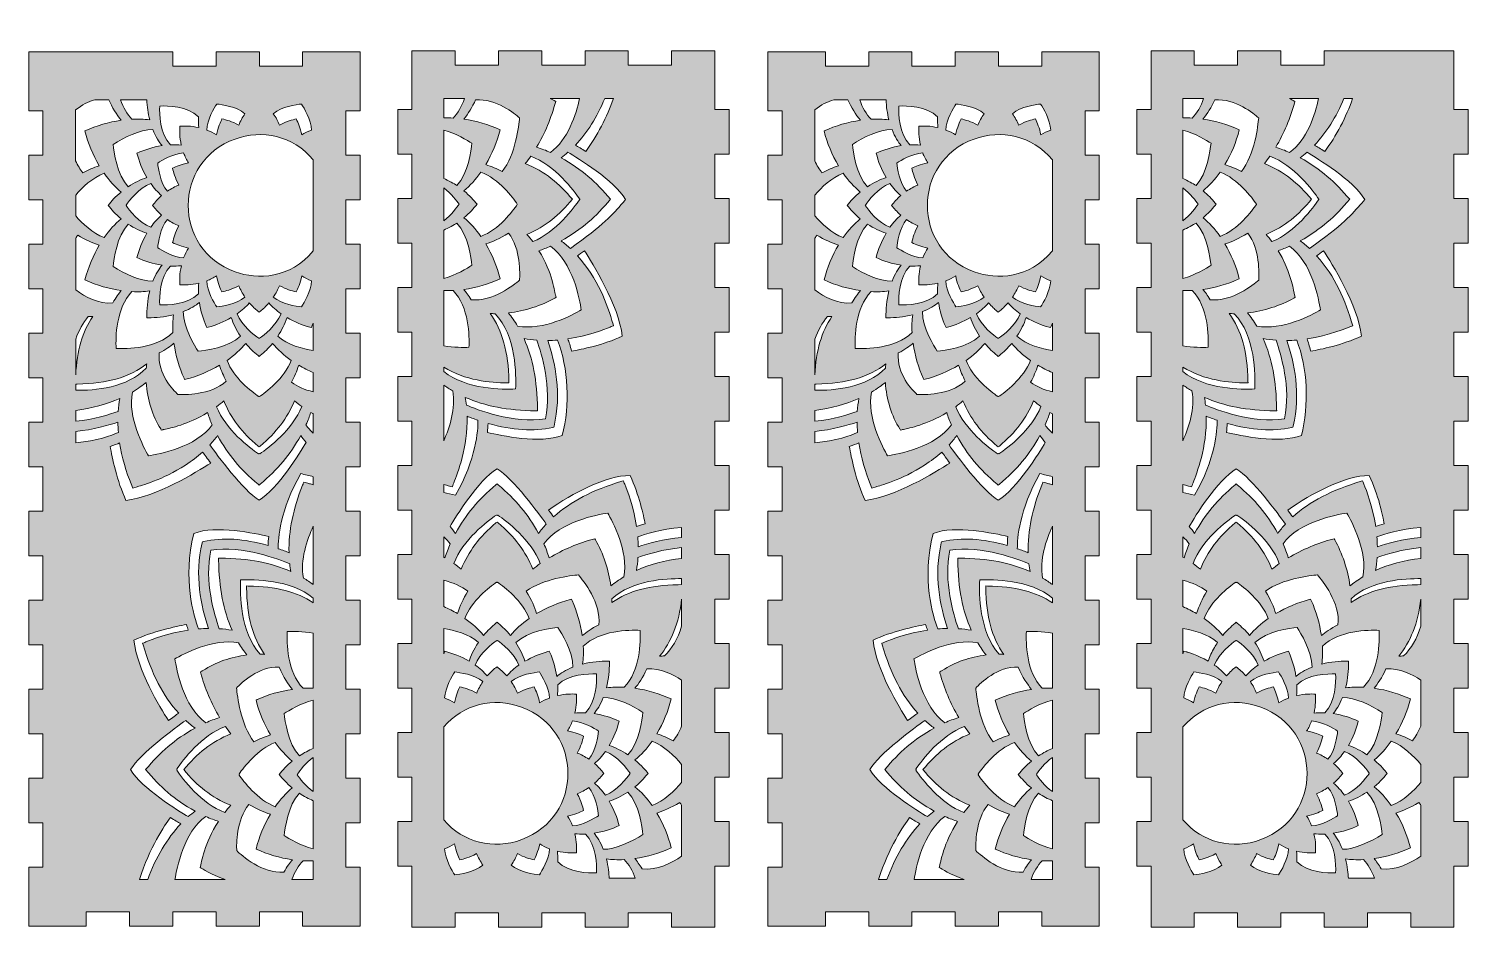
# Model space of a CAD drawing. Header units: inches. Extents: x 30 to 890, y 78 to 615.
import ezdxf

# ---------------------------------------------------------------- set-up
doc = ezdxf.new("R2010")
doc.units = ezdxf.units.IN
doc.header["$MEASUREMENT"] = 0
doc.layers.add('_U+0421_U+043B_U+043E_U+0439 1', color=7, linetype='Continuous')

# ---------------------------------------------------------------- blocks, each defined once
blk = doc.blocks.new('block 2')
at = {"layer": '_U+0421_U+043B_U+043E_U+0439 1', "true_color": 0x1a1523}
h = blk.add_hatch(color=250, dxfattribs=at)
h.dxf.hatch_style = 2
edge = h.paths.add_edge_path()
edge.add_spline(control_points=[(448.83, 540.17), (448.83, 540.17), (448.83, 566.76), (448.83, 566.76), (448.83, 566.76), (440.32, 566.76), (440.32, 566.76), (440.32, 606.69), (440.32, 579.88), (440.32, 601.87), (440.32, 601.87), (414.46, 601.87), (414.46, 601.87), (414.46, 601.87), (414.46, 593.36), (414.46, 593.36), (414.46, 593.36), (388.6, 593.36), (388.6, 593.36), (388.6, 593.36), (388.6, 601.87), (388.6, 601.87), (388.6, 601.87), (362.75, 601.87), (362.75, 601.87), (362.75, 601.87), (362.75, 593.36), (362.75, 593.36), (362.75, 593.36), (336.89, 593.36), (336.89, 593.36), (336.89, 593.36), (336.89, 601.87), (336.89, 601.87), (336.89, 601.87), (311.03, 601.87), (311.03, 601.87), (311.03, 601.87), (311.03, 593.36), (311.03, 593.36), (311.03, 593.36), (285.17, 593.36), (285.17, 593.36), (285.17, 593.36), (285.17, 601.87), (285.17, 601.87), (285.17, 601.87), (259.31, 601.87), (259.31, 601.87), (259.31, 582.84), (259.31, 615.03), (259.31, 566.76), (259.31, 566.76), (250.81, 566.76), (250.81, 566.76), (250.81, 566.76), (250.81, 540.17), (250.81, 540.17), (250.81, 540.17), (259.31, 540.17), (259.31, 540.17), (259.31, 540.17), (259.31, 513.57), (259.31, 513.57), (259.31, 513.57), (250.81, 513.57), (250.81, 513.57), (250.81, 513.57), (250.81, 486.98), (250.81, 486.98), (250.81, 486.98), (259.31, 486.98), (259.31, 486.98), (259.31, 486.98), (259.31, 460.38), (259.31, 460.38), (259.31, 460.38), (250.81, 460.38), (250.81, 460.38), (250.81, 460.38), (250.81, 433.78), (250.81, 433.78), (250.81, 433.78), (259.31, 433.78), (259.31, 433.78), (259.31, 433.78), (259.31, 407.19), (259.31, 407.19), (259.31, 407.19), (250.81, 407.19), (250.81, 407.19), (250.81, 407.19), (250.81, 380.59), (250.81, 380.59), (250.81, 380.59), (259.31, 380.59), (259.31, 380.59), (259.31, 380.59), (259.31, 353.99), (259.31, 353.99), (259.31, 353.99), (250.81, 353.99), (250.81, 353.99), (250.81, 353.99), (250.81, 327.4), (250.81, 327.4), (250.81, 327.4), (259.31, 327.4), (259.31, 327.4), (259.31, 327.4), (259.31, 300.8), (259.31, 300.8), (259.31, 300.8), (250.81, 300.8), (250.81, 300.8), (250.81, 300.8), (250.81, 274.2), (250.81, 274.2), (250.81, 274.2), (259.31, 274.2), (259.31, 274.2), (259.31, 274.2), (259.31, 247.61), (259.31, 247.61), (259.31, 247.61), (250.81, 247.61), (250.81, 247.61), (250.81, 247.61), (250.81, 221.01), (250.81, 221.01), (250.81, 221.01), (259.31, 221.01), (259.31, 221.01), (259.31, 221.01), (259.31, 194.41), (259.31, 194.41), (259.31, 194.41), (250.81, 194.41), (250.81, 194.41), (250.81, 194.41), (250.81, 167.82), (250.81, 167.82), (250.81, 167.82), (259.31, 167.82), (259.31, 167.82), (259.31, 167.82), (259.31, 141.22), (259.31, 141.22), (259.31, 141.22), (250.81, 141.22), (250.81, 141.22), (250.81, 141.22), (250.81, 114.62), (250.81, 114.62), (250.81, 114.62), (259.31, 114.62), (259.31, 114.62), (259.31, 100.64), (259.31, 92.28), (259.31, 78.12), (259.31, 78.12), (285.17, 78.12), (285.17, 78.12), (285.17, 78.12), (285.17, 86.64), (285.17, 86.64), (285.17, 86.64), (311.03, 86.64), (311.03, 86.64), (311.03, 86.64), (311.03, 78.12), (311.03, 78.12), (311.03, 78.12), (336.89, 78.12), (336.89, 78.12), (336.89, 78.12), (336.89, 86.64), (336.89, 86.64), (336.89, 86.64), (362.75, 86.64), (362.75, 86.64), (362.75, 86.64), (362.75, 78.12), (362.75, 78.12), (362.75, 78.12), (388.6, 78.12), (388.6, 78.12), (388.6, 78.12), (388.6, 86.64), (388.6, 86.64), (388.6, 86.64), (414.46, 86.64), (414.46, 86.64), (414.46, 86.64), (414.46, 78.12), (414.46, 78.12), (414.46, 78.12), (440.32, 78.12), (440.32, 78.12), (440.32, 92.28), (440.32, 100.64), (440.32, 114.62), (440.32, 114.62), (448.83, 114.62), (448.83, 114.62), (448.83, 114.62), (448.83, 141.22), (448.83, 141.22), (448.83, 141.22), (440.32, 141.22), (440.32, 141.22), (440.32, 141.22), (440.32, 167.82), (440.32, 167.82), (440.32, 167.82), (448.83, 167.82), (448.83, 167.82), (448.83, 167.82), (448.83, 194.41), (448.83, 194.41), (448.83, 194.41), (440.32, 194.41), (440.32, 194.41), (440.32, 194.41), (440.32, 221.01), (440.32, 221.01), (440.32, 221.01), (448.83, 221.01), (448.83, 221.01), (448.83, 221.01), (448.83, 247.61), (448.83, 247.61), (448.83, 247.61), (440.32, 247.61), (440.32, 247.61), (440.32, 247.61), (440.32, 274.2), (440.32, 274.2), (440.32, 274.2), (448.83, 274.2), (448.83, 274.2), (448.83, 274.2), (448.83, 300.8), (448.83, 300.8), (448.83, 300.8), (440.32, 300.8), (440.32, 300.8), (440.32, 300.8), (440.32, 327.39), (440.32, 327.39), (440.32, 327.39), (448.83, 327.39), (448.83, 327.39), (448.83, 327.39), (448.83, 353.99), (448.83, 353.99), (448.83, 353.99), (440.32, 353.99), (440.32, 353.99), (440.32, 353.99), (440.32, 380.59), (440.32, 380.59), (440.32, 380.59), (448.83, 380.59), (448.83, 380.59), (448.83, 380.59), (448.83, 407.18), (448.83, 407.18), (448.83, 407.18), (440.32, 407.18), (440.32, 407.18), (440.32, 407.18), (440.32, 433.78), (440.32, 433.78), (440.32, 433.78), (448.83, 433.78), (448.83, 433.78), (448.83, 433.78), (448.83, 460.38), (448.83, 460.38), (448.83, 460.38), (440.32, 460.38), (440.32, 460.38), (440.32, 460.38), (440.32, 486.97), (440.32, 486.97), (440.32, 486.97), (448.83, 486.97), (448.83, 486.97), (448.83, 486.97), (448.83, 513.57), (448.83, 513.57), (448.83, 513.57), (440.32, 513.57), (440.32, 513.57), (440.32, 513.57), (440.32, 540.17), (440.32, 540.17), (440.32, 540.17), (448.83, 540.17), (448.83, 540.17), (448.83, 540.17), (448.83, 540.17), (448.83, 540.17)], knot_values=[0, 0, 0, 0, 1, 1, 1, 2, 2, 2, 3, 3, 3, 4, 4, 4, 5, 5, 5, 6, 6, 6, 7, 7, 7, 8, 8, 8, 9, 9, 9, 10, 10, 10, 11, 11, 11, 12, 12, 12, 13, 13, 13, 14, 14, 14, 15, 15, 15, 16, 16, 16, 17, 17, 17, 18, 18, 18, 19, 19, 19, 20, 20, 20, 21, 21, 21, 22, 22, 22, 23, 23, 23, 24, 24, 24, 25, 25, 25, 26, 26, 26, 27, 27, 27, 28, 28, 28, 29, 29, 29, 30, 30, 30, 31, 31, 31, 32, 32, 32, 33, 33, 33, 34, 34, 34, 35, 35, 35, 36, 36, 36, 37, 37, 37, 38, 38, 38, 39, 39, 39, 40, 40, 40, 41, 41, 41, 42, 42, 42, 43, 43, 43, 44, 44, 44, 45, 45, 45, 46, 46, 46, 47, 47, 47, 48, 48, 48, 49, 49, 49, 50, 50, 50, 51, 51, 51, 52, 52, 52, 53, 53, 53, 54, 54, 54, 55, 55, 55, 56, 56, 56, 57, 57, 57, 58, 58, 58, 59, 59, 59, 60, 60, 60, 61, 61, 61, 62, 62, 62, 63, 63, 63, 64, 64, 64, 65, 65, 65, 66, 66, 66, 67, 67, 67, 68, 68, 68, 69, 69, 69, 70, 70, 70, 71, 71, 71, 72, 72, 72, 73, 73, 73, 74, 74, 74, 75, 75, 75, 76, 76, 76, 77, 77, 77, 78, 78, 78, 79, 79, 79, 80, 80, 80, 81, 81, 81, 82, 82, 82, 83, 83, 83, 84, 84, 84, 85, 85, 85, 86, 86, 86, 87, 87, 87, 88, 88, 88, 89, 89, 89, 90, 90, 90, 91, 91, 91, 92, 92, 92, 93, 93, 93, 94, 94, 94, 95, 95, 95, 96, 96, 96, 97, 97, 97, 98, 98, 98, 99, 99, 99, 100, 100, 100, 101, 101, 101, 101], degree=3, periodic=1)
edge = h.paths.add_edge_path()
edge.add_spline(control_points=[(420.49, 316.94), (420.49, 316.94), (420.49, 311.04), (420.49, 311.04), (409.63, 310.07), (400.04, 307.32), (394.56, 305.47), (394.53, 307.44), (394.43, 309.49), (394.28, 311.41), (398.4, 312.97), (407.88, 316.04), (420.49, 316.94)], knot_values=[0, 0, 0, 0, 1, 1, 1, 2, 2, 2, 3, 3, 3, 4, 4, 4, 4], degree=3, periodic=1)
edge = h.paths.add_edge_path()
edge.add_spline(control_points=[(358.15, 157.86), (360.39, 158.75), (362.76, 160.03), (365, 161.56), (369.3, 156.62), (370.5, 147.66), (370.78, 144.74), (368.52, 143.26), (361.52, 139), (355.24, 138.7), (354.43, 140.87), (353.43, 142.83), (352.27, 144.57), (356.67, 145.45), (359.42, 146.73), (361.9, 147.84), (361.29, 150.21), (360.6, 153.36), (358.15, 157.86)], knot_values=[0, 0, 0, 0, 1, 1, 1, 2, 2, 2, 3, 3, 3, 4, 4, 4, 5, 5, 5, 6, 6, 6, 6], degree=3, periodic=1)
edge = h.paths.add_edge_path()
edge.add_spline(control_points=[(379.56, 438.48), (376, 450.5), (370.37, 465.94), (358.26, 479.35), (359.37, 480.14), (360.8, 481.18), (362.45, 482.4), (366.99, 475.38), (383.02, 449.56), (385.01, 431.39), (373.59, 426), (360.68, 423.4), (354.77, 422.42), (353.97, 425.46), (353.16, 427.93), (352.52, 429.73), (364.52, 431.54), (374.08, 435.33), (377.75, 436.79), (378.26, 436.99), (378.66, 437.15), (378.95, 437.26), (378.95, 437.26), (379.82, 437.58), (379.82, 437.58), (379.82, 437.58), (379.56, 438.48), (379.56, 438.48)], knot_values=[0, 0, 0, 0, 1, 1, 1, 2, 2, 2, 3, 3, 3, 4, 4, 4, 5, 5, 5, 6, 6, 6, 7, 7, 7, 8, 8, 8, 9, 9, 9, 9], degree=3, periodic=1)
edge = h.paths.add_edge_path()
edge.add_spline(control_points=[(354, 483.69), (352.15, 485.41), (350.29, 486.95), (348.44, 488.29), (360.89, 495.16), (369.28, 502.68), (377.99, 513.11), (369.33, 523.5), (360.9, 531.06), (348.43, 537.94), (349.79, 538.92), (351.16, 540.02), (352.52, 541.21), (358.39, 537.76), (380.4, 524.28), (386.95, 513.09), (386.82, 512.86), (386.68, 512.63), (386.53, 512.4), (386.53, 512.4), (385.37, 511.07), (385.37, 511.07), (379.41, 504.2), (373.78, 497.71), (354, 483.69)], knot_values=[0, 0, 0, 0, 1, 1, 1, 2, 2, 2, 3, 3, 3, 4, 4, 4, 5, 5, 5, 6, 6, 6, 7, 7, 7, 8, 8, 8, 8], degree=3, periodic=1)
edge = h.paths.add_edge_path()
edge.add_spline(control_points=[(359.57, 513.21), (359.57, 513.21), (359.57, 513.01), (359.57, 513.01), (356.29, 508.18), (345.45, 493.5), (331.56, 487.82), (330.44, 489.32), (329.26, 490.77), (328.04, 492.13), (339.35, 496.9), (347.49, 503.85), (355.23, 513.11), (347.25, 522.66), (338.84, 529.77), (327.08, 534.49), (328.19, 535.89), (329.29, 537.36), (330.34, 538.88), (344.78, 533.62), (356.14, 518.27), (359.57, 513.21)], knot_values=[0, 0, 0, 0, 1, 1, 1, 2, 2, 2, 3, 3, 3, 4, 4, 4, 5, 5, 5, 6, 6, 6, 7, 7, 7, 7], degree=3, periodic=1)
edge = h.paths.add_edge_path()
edge.add_spline(control_points=[(344.66, 454.03), (344.66, 454.03), (345.25, 454.37), (345.25, 454.37), (345.25, 454.37), (345.25, 454.42), (345.25, 454.42), (345.25, 454.42), (345.49, 454.53), (345.49, 454.53), (345.49, 454.53), (345.26, 455.36), (345.26, 455.36), (344.65, 457.43), (343.42, 469), (335.21, 482.43), (337.51, 483.18), (339.82, 484.08), (342.11, 485.1), (355.43, 475.62), (359.64, 453), (360.54, 446.99), (355.77, 444.19), (337.67, 434.45), (322.45, 437.36), (320.74, 440.25), (318.9, 442.9), (316.95, 445.25), (326.7, 446.38), (336.7, 449.54), (344.66, 454.03)], knot_values=[0, 0, 0, 0, 1, 1, 1, 2, 2, 2, 3, 3, 3, 4, 4, 4, 5, 5, 5, 6, 6, 6, 7, 7, 7, 8, 8, 8, 9, 9, 9, 10, 10, 10, 10], degree=3, periodic=1)
edge = h.paths.add_edge_path()
edge.add_spline(control_points=[(389.56, 170.02), (389.56, 170.02), (389.51, 169.95), (389.51, 169.95), (389.51, 169.95), (389.59, 169.83), (389.59, 169.83), (387.79, 167.27), (382.04, 159.71), (374.93, 156.96), (372.95, 159.76), (370.77, 162.19), (368.43, 164.19), (371.01, 166.4), (372.33, 168.08), (373.96, 170.04), (372.3, 172.04), (371.01, 173.68), (368.43, 175.89), (370.77, 177.9), (372.95, 180.32), (374.92, 183.12), (382.1, 180.36), (387.87, 172.72), (389.64, 170.18), (389.64, 170.18), (389.55, 170.04), (389.55, 170.04), (389.55, 170.04), (389.56, 170.02), (389.56, 170.02)], knot_values=[0, 0, 0, 0, 1, 1, 1, 2, 2, 2, 3, 3, 3, 4, 4, 4, 5, 5, 5, 6, 6, 6, 7, 7, 7, 8, 8, 8, 9, 9, 9, 10, 10, 10, 10], degree=3, periodic=1)
edge = h.paths.add_edge_path()
edge.add_spline(control_points=[(388.34, 181.21), (384.63, 183.68), (381.05, 185.45), (377.22, 186.71), (380.15, 191.72), (381.89, 196.36), (383.16, 201.25), (378.61, 203.32), (373.82, 204.89), (368.18, 205.76), (369.89, 207.87), (371.94, 210.99), (373.67, 215.35), (381.47, 215.35), (390.92, 210.74), (397.38, 206.46), (396.99, 202.41), (395.21, 188.32), (388.34, 181.21)], knot_values=[0, 0, 0, 0, 1, 1, 1, 2, 2, 2, 3, 3, 3, 4, 4, 4, 5, 5, 5, 6, 6, 6, 6], degree=3, periodic=1)
edge = h.paths.add_edge_path()
edge.add_spline(control_points=[(375.55, 221.17), (376.99, 226.82), (377.26, 231.89), (377.32, 236.16), (377.32, 236.16), (377.33, 237.19), (377.33, 237.19), (377.33, 237.19), (376.3, 237.17), (376.3, 237.17), (372.04, 237.11), (366.97, 236.84), (361.32, 235.4), (361.73, 238.84), (361.92, 241.99), (361.72, 246.02), (371.5, 255.65), (389.13, 255.8), (395.63, 255.49), (395.94, 248.99), (395.79, 231.35), (386.17, 221.57), (382.15, 221.79), (378.99, 221.59), (375.55, 221.17)], knot_values=[0, 0, 0, 0, 1, 1, 1, 2, 2, 2, 3, 3, 3, 4, 4, 4, 5, 5, 5, 6, 6, 6, 7, 7, 7, 8, 8, 8, 8], degree=3, periodic=1)
edge = h.paths.add_edge_path()
edge.add_spline(control_points=[(309.88, 284.23), (309.88, 284.23), (310.06, 284.1), (310.06, 284.1), (310.06, 284.1), (310.18, 284.18), (310.18, 284.18), (310.18, 284.18), (310.3, 284.1), (310.3, 284.1), (310.3, 284.1), (310.49, 284.23), (310.49, 284.23), (314.6, 281.39), (325.49, 273.11), (329.38, 262.65), (324.98, 259.58), (321.22, 256.16), (318.2, 252.47), (315.73, 255.49), (313.44, 257.61), (310.83, 259.79), (310.83, 259.79), (310.18, 260.32), (310.18, 260.32), (310.18, 260.32), (309.54, 259.79), (309.54, 259.79), (306.93, 257.61), (304.64, 255.49), (302.17, 252.47), (299.15, 256.16), (295.39, 259.58), (290.98, 262.65), (294.88, 273.11), (305.77, 281.39), (309.88, 284.23)], knot_values=[0, 0, 0, 0, 1, 1, 1, 2, 2, 2, 3, 3, 3, 4, 4, 4, 5, 5, 5, 6, 6, 6, 7, 7, 7, 8, 8, 8, 9, 9, 9, 10, 10, 10, 11, 11, 11, 12, 12, 12, 12], degree=3, periodic=1)
edge = h.paths.add_edge_path()
edge.add_spline(control_points=[(288.81, 292.13), (287.41, 293.24), (285.94, 294.33), (284.42, 295.39), (289.6, 309.6), (304.53, 320.81), (309.85, 324.46), (309.85, 324.46), (310.11, 324.3), (310.11, 324.3), (310.11, 324.3), (310.18, 324.35), (310.18, 324.35), (310.18, 324.35), (310.33, 324.24), (310.33, 324.24), (310.33, 324.24), (310.59, 324.41), (310.59, 324.41), (315.93, 320.75), (330.79, 309.57), (335.95, 295.39), (334.43, 294.33), (332.96, 293.24), (331.56, 292.13), (327.32, 302.69), (320.7, 311.49), (310.83, 319.74), (310.83, 319.74), (310.18, 320.27), (310.18, 320.27), (310.18, 320.27), (309.54, 319.74), (309.54, 319.74), (299.67, 311.49), (293.05, 302.69), (288.81, 292.13)], knot_values=[0, 0, 0, 0, 1, 1, 1, 2, 2, 2, 3, 3, 3, 4, 4, 4, 5, 5, 5, 6, 6, 6, 7, 7, 7, 8, 8, 8, 9, 9, 9, 10, 10, 10, 11, 11, 11, 12, 12, 12, 12], degree=3, periodic=1)
edge = h.paths.add_edge_path()
edge.add_spline(control_points=[(327.64, 279), (337.89, 286.39), (354.38, 288.29), (358.77, 288.67), (361.75, 285.24), (372.53, 271.83), (371.02, 258.79), (366.57, 256.6), (363.31, 254.28), (361.08, 252.41), (360.05, 259.62), (357.92, 267), (355.04, 273.37), (355.04, 273.37), (354.69, 274.14), (354.69, 274.14), (354.69, 274.14), (353.87, 273.93), (353.87, 273.93), (347.16, 272.19), (340.1, 269.22), (333.85, 265.53), (332.58, 269.54), (330.93, 273.54), (327.64, 279)], knot_values=[0, 0, 0, 0, 1, 1, 1, 2, 2, 2, 3, 3, 3, 4, 4, 4, 5, 5, 5, 6, 6, 6, 7, 7, 7, 8, 8, 8, 8], degree=3, periodic=1)
edge = h.paths.add_edge_path()
edge.add_spline(control_points=[(369.04, 309.61), (369.04, 309.61), (368.66, 310.27), (368.66, 310.27), (368.66, 310.27), (367.92, 310.08), (367.92, 310.08), (359.16, 307.81), (349.53, 303.74), (341.31, 298.84), (340.36, 301.93), (339.41, 304.44), (338.19, 307.15), (347.67, 320.47), (370.3, 324.68), (376.31, 325.59), (379.1, 320.81), (388.86, 302.71), (385.94, 287.49), (383.11, 285.82), (380.5, 284.01), (378.18, 282.11), (376.88, 291.73), (373.59, 301.65), (369.04, 309.61)], knot_values=[0, 0, 0, 0, 1, 1, 1, 2, 2, 2, 3, 3, 3, 4, 4, 4, 5, 5, 5, 6, 6, 6, 7, 7, 7, 8, 8, 8, 8], degree=3, periodic=1)
edge = h.paths.add_edge_path()
edge.add_spline(control_points=[(335.01, 313.48), (328.68, 324.95), (321.38, 333.7), (310.83, 342.5), (310.83, 342.5), (310.18, 343.04), (310.18, 343.04), (310.18, 343.04), (309.54, 342.5), (309.54, 342.5), (298.99, 333.69), (291.68, 324.95), (285.36, 313.48), (284.38, 314.83), (283.29, 316.2), (282.09, 317.57), (285.54, 323.44), (299.02, 345.45), (310.21, 352), (319.66, 346.53), (335.42, 324.93), (339.61, 319.04), (337.89, 317.2), (336.35, 315.33), (335.01, 313.48)], knot_values=[0, 0, 0, 0, 1, 1, 1, 2, 2, 2, 3, 3, 3, 4, 4, 4, 5, 5, 5, 6, 6, 6, 7, 7, 7, 8, 8, 8, 8], degree=3, periodic=1)
edge = h.paths.add_edge_path()
edge.add_spline(control_points=[(334.37, 387.71), (334.12, 404.85), (331.63, 417.95), (326.3, 429.86), (328.8, 429.4), (331.38, 429.07), (334.01, 428.9), (337.02, 420.5), (342.95, 400.54), (339.11, 382.02), (320.28, 378.78), (297.54, 387.74), (291.88, 390.15), (291.7, 391.71), (291.47, 393.26), (291.2, 394.76), (303, 389.5), (316.46, 386.93), (333.35, 386.7), (333.35, 386.7), (334.38, 386.68), (334.38, 386.68), (334.38, 386.68), (334.37, 387.71), (334.37, 387.71)], knot_values=[0, 0, 0, 0, 1, 1, 1, 2, 2, 2, 3, 3, 3, 4, 4, 4, 5, 5, 5, 6, 6, 6, 7, 7, 7, 8, 8, 8, 8], degree=3, periodic=1)
edge = h.paths.add_edge_path()
edge.add_spline(control_points=[(304.45, 373.84), (304.65, 375.71), (304.77, 377.51), (304.81, 379.22), (319.56, 375.02), (331.88, 374.25), (343.47, 376.79), (343.47, 376.79), (344.08, 376.92), (344.08, 376.92), (344.08, 376.92), (344.23, 377.53), (344.23, 377.53), (348.91, 396.64), (344.88, 415.69), (340.44, 428.73), (342.39, 428.76), (344.37, 428.86), (346.37, 429.02), (352.81, 412.12), (353.87, 390.38), (349.16, 371.94), (336.02, 366.93), (312.65, 371.85), (304.45, 373.84)], knot_values=[0, 0, 0, 0, 1, 1, 1, 2, 2, 2, 3, 3, 3, 4, 4, 4, 5, 5, 5, 6, 6, 6, 7, 7, 7, 8, 8, 8, 8], degree=3, periodic=1)
edge = h.paths.add_edge_path()
edge.add_spline(control_points=[(323.61, 464.84), (320.47, 462.07), (307.67, 451.67), (294.65, 453.11), (293.09, 455.73), (291.57, 457.77), (290.32, 459.26), (297.67, 460.32), (304.8, 462.37), (312.05, 465.66), (310.13, 473.04), (307.36, 479.87), (303.44, 486.49), (307.51, 487.78), (311.57, 489.47), (317.13, 492.85), (324.41, 483.31), (323.89, 468.65), (323.61, 464.84)], knot_values=[0, 0, 0, 0, 1, 1, 1, 2, 2, 2, 3, 3, 3, 4, 4, 4, 5, 5, 5, 6, 6, 6, 6], degree=3, periodic=1)
edge = h.paths.add_edge_path()
edge.add_spline(control_points=[(322.29, 510.08), (319.61, 506.16), (311.22, 494.93), (300.56, 490.97), (297.48, 495.38), (294.07, 499.13), (290.38, 502.15), (293.94, 505.07), (296.12, 507.63), (298.23, 510.16), (296.13, 512.68), (293.95, 515.25), (290.38, 518.18), (294.07, 521.2), (297.48, 524.95), (300.56, 529.36), (311.21, 525.4), (319.61, 514.16), (322.29, 510.24), (322.29, 510.24), (322.28, 510.16), (322.28, 510.16), (322.28, 510.16), (322.29, 510.08), (322.29, 510.08)], knot_values=[0, 0, 0, 0, 1, 1, 1, 2, 2, 2, 3, 3, 3, 4, 4, 4, 5, 5, 5, 6, 6, 6, 7, 7, 7, 8, 8, 8, 8], degree=3, periodic=1)
edge = h.paths.add_edge_path()
edge.add_spline(control_points=[(286.19, 521.42), (284.68, 522.3), (280.98, 524.41), (278.32, 525.58), (278.32, 525.58), (278.32, 554.49), (278.32, 554.49), (285.65, 552.57), (292.52, 548.32), (295.14, 546.58), (294.76, 542.54), (292.99, 528.55), (286.19, 521.42)], knot_values=[0, 0, 0, 0, 1, 1, 1, 2, 2, 2, 3, 3, 3, 4, 4, 4, 4], degree=3, periodic=1)
edge = h.paths.add_edge_path()
edge.add_spline(control_points=[(287.5, 510.16), (286.23, 508.32), (282.86, 503.77), (278.32, 500.32), (278.32, 500.32), (278.32, 520.01), (278.32, 520.01), (282.85, 516.55), (286.23, 512), (287.5, 510.16)], knot_values=[0, 0, 0, 0, 1, 1, 1, 2, 2, 2, 3, 3, 3, 3], degree=3, periodic=1)
edge = h.paths.add_edge_path()
edge.add_spline(control_points=[(286.19, 498.9), (292.99, 491.77), (294.76, 477.78), (295.14, 473.74), (292.52, 472), (285.64, 467.75), (278.32, 465.82), (278.32, 465.82), (278.32, 494.74), (278.32, 494.74), (280.98, 495.91), (284.68, 498.02), (286.19, 498.9)], knot_values=[0, 0, 0, 0, 1, 1, 1, 2, 2, 2, 3, 3, 3, 4, 4, 4, 4], degree=3, periodic=1)
edge = h.paths.add_edge_path()
edge.add_spline(control_points=[(283.93, 458.63), (293.56, 448.86), (293.71, 431.21), (293.4, 424.71), (290.06, 424.56), (284.41, 424.53), (278.32, 425.59), (278.32, 425.59), (278.32, 458.6), (278.32, 458.6), (280.17, 458.52), (281.96, 458.53), (283.93, 458.63)], knot_values=[0, 0, 0, 0, 1, 1, 1, 2, 2, 2, 3, 3, 3, 4, 4, 4, 4], degree=3, periodic=1)
edge = h.paths.add_edge_path()
edge.add_spline(control_points=[(316.22, 403.42), (316.22, 403.42), (317.25, 403.41), (317.25, 403.41), (317.25, 403.41), (317.24, 404.44), (317.24, 404.44), (316.99, 421.73), (313.33, 434.98), (306.07, 444.83), (307.01, 444.79), (307.93, 444.77), (308.83, 444.77), (308.83, 444.77), (309.06, 444.78), (309.06, 444.78), (321.65, 431.54), (321.69, 408.05), (321.27, 399.79), (313.58, 399.39), (291.83, 399.39), (278.32, 410.23), (278.32, 410.23), (278.32, 412.89), (278.32, 412.89), (291.16, 404.73), (306.01, 403.57), (316.22, 403.42)], knot_values=[0, 0, 0, 0, 1, 1, 1, 2, 2, 2, 3, 3, 3, 4, 4, 4, 5, 5, 5, 6, 6, 6, 7, 7, 7, 8, 8, 8, 9, 9, 9, 9], degree=3, periodic=1)
edge = h.paths.add_edge_path()
edge.add_spline(control_points=[(283.7, 398.61), (285.69, 388.25), (281.83, 376.61), (278.32, 368.8), (278.32, 368.8), (278.32, 402.15), (278.32, 402.15), (280, 400.92), (281.8, 399.73), (283.7, 398.61)], knot_values=[0, 0, 0, 0, 1, 1, 1, 2, 2, 2, 3, 3, 3, 3], degree=3, periodic=1)
edge = h.paths.add_edge_path()
edge.add_spline(control_points=[(279.94, 342.27), (280.54, 342.1), (281.28, 341.89), (282.58, 341.51), (282.58, 341.51), (283.48, 341.24), (283.48, 341.24), (283.48, 341.24), (283.8, 342.12), (283.8, 342.12), (283.96, 342.53), (284.16, 343.05), (284.39, 343.65), (286.7, 349.55), (292.7, 364.97), (292.32, 383.46), (294, 382.8), (296.21, 381.96), (298.8, 381.08), (298.85, 375.25), (297.76, 357.84), (285.31, 336.24), (282.99, 336.74), (280.65, 337.31), (278.32, 337.94), (278.32, 337.94), (278.32, 342.73), (278.32, 342.73), (278.95, 342.54), (279.38, 342.42), (279.94, 342.27)], knot_values=[0, 0, 0, 0, 1, 1, 1, 2, 2, 2, 3, 3, 3, 4, 4, 4, 5, 5, 5, 6, 6, 6, 7, 7, 7, 8, 8, 8, 9, 9, 9, 10, 10, 10, 10], degree=3, periodic=1)
edge = h.paths.add_edge_path()
edge.add_spline(control_points=[(282.17, 307.15), (280.95, 304.44), (280.01, 301.92), (279.06, 298.84), (278.81, 298.99), (278.57, 299.13), (278.32, 299.27), (278.32, 299.27), (278.32, 311.51), (278.32, 311.51), (279.8, 310.14), (281.09, 308.68), (282.17, 307.15)], knot_values=[0, 0, 0, 0, 1, 1, 1, 2, 2, 2, 3, 3, 3, 4, 4, 4, 4], degree=3, periodic=1)
edge = h.paths.add_edge_path()
edge.add_spline(control_points=[(292.73, 278.99), (289.83, 274.17), (288.01, 270.24), (286.52, 265.53), (283.92, 267.06), (281.17, 268.48), (278.32, 269.75), (278.32, 269.75), (278.32, 285.58), (278.32, 285.58), (284.2, 283.88), (289.04, 281.66), (292.73, 278.99)], knot_values=[0, 0, 0, 0, 1, 1, 1, 2, 2, 2, 3, 3, 3, 4, 4, 4, 4], degree=3, periodic=1)
edge = h.paths.add_edge_path()
edge.add_spline(control_points=[(299.02, 248.19), (296.14, 243.84), (294.58, 240.34), (293.52, 237.08), (288.6, 239.95), (283.92, 241.73), (278.97, 243.01), (278.97, 243.01), (278.32, 241.58), (278.32, 241.58), (278.32, 241.58), (278.32, 256.65), (278.32, 256.65), (284.21, 255.7), (293.62, 253.42), (299.02, 248.19)], knot_values=[0, 0, 0, 0, 1, 1, 1, 2, 2, 2, 3, 3, 3, 4, 4, 4, 5, 5, 5, 5], degree=3, periodic=1)
edge = h.paths.add_edge_path()
edge.add_spline(control_points=[(284.89, 230.64), (287.8, 230.36), (296.76, 229.16), (301.71, 224.86), (300.18, 222.63), (298.91, 220.26), (298.02, 218.03), (293.74, 220.35), (290.7, 221.05), (287.98, 221.76), (287.1, 219.79), (285.69, 216.96), (284.72, 212.15), (283, 213.29), (281.03, 214.28), (278.84, 215.1), (279.15, 221.38), (283.4, 228.38), (284.89, 230.64)], knot_values=[0, 0, 0, 0, 1, 1, 1, 2, 2, 2, 3, 3, 3, 4, 4, 4, 5, 5, 5, 6, 6, 6, 6], degree=3, periodic=1)
edge = h.paths.add_edge_path()
edge.add_spline(control_points=[(297.11, 234.78), (299.87, 241.95), (307.49, 247.71), (310.05, 249.5), (310.05, 249.5), (310.26, 249.35), (310.26, 249.35), (310.26, 249.35), (310.4, 249.44), (310.4, 249.44), (312.97, 247.64), (320.52, 241.9), (323.27, 234.78), (320.47, 232.81), (318.04, 230.63), (316.04, 228.29), (313.82, 230.87), (312.18, 232.16), (310.18, 233.82), (308.24, 232.2), (306.56, 230.89), (304.33, 228.29), (302.33, 230.63), (299.91, 232.81), (297.11, 234.78)], knot_values=[0, 0, 0, 0, 1, 1, 1, 2, 2, 2, 3, 3, 3, 4, 4, 4, 5, 5, 5, 6, 6, 6, 7, 7, 7, 8, 8, 8, 8], degree=3, periodic=1)
edge = h.paths.add_edge_path()
edge.add_spline(control_points=[(335.48, 230.64), (336.97, 228.37), (341.23, 221.38), (341.53, 215.09), (339.34, 214.27), (337.37, 213.29), (335.65, 212.15), (334.77, 216.53), (333.52, 219.24), (332.39, 221.76), (330.03, 221.15), (326.88, 220.46), (322.36, 218.01), (321.47, 220.24), (320.19, 222.62), (318.66, 224.86), (323.6, 229.15), (332.57, 230.36), (335.48, 230.64)], knot_values=[0, 0, 0, 0, 1, 1, 1, 2, 2, 2, 3, 3, 3, 4, 4, 4, 5, 5, 5, 6, 6, 6, 6], degree=3, periodic=1)
edge = h.paths.add_edge_path()
edge.add_spline(control_points=[(341.4, 243.01), (341.4, 243.01), (340.58, 242.8), (340.58, 242.8), (335.99, 241.61), (331.16, 239.6), (326.85, 237.08), (325.6, 240.87), (323.79, 244.53), (321.36, 248.19), (328.46, 255.06), (342.55, 256.85), (346.61, 257.23), (348.7, 254.07), (355.52, 243.05), (355.49, 233.53), (351.13, 231.8), (348.01, 229.75), (345.9, 228.04), (345.15, 232.91), (343.67, 238), (341.74, 242.25), (341.74, 242.25), (341.4, 243.01), (341.4, 243.01)], knot_values=[0, 0, 0, 0, 1, 1, 1, 2, 2, 2, 3, 3, 3, 4, 4, 4, 5, 5, 5, 6, 6, 6, 7, 7, 7, 8, 8, 8, 8], degree=3, periodic=1)
edge = h.paths.add_edge_path()
edge.add_spline(control_points=[(346.42, 222.96), (353.08, 229.43), (364.9, 229.65), (369.59, 229.45), (369.79, 224.76), (369.58, 212.94), (363.1, 206.28), (360.28, 206.41), (358.14, 206.25), (356.69, 206.09), (357.77, 210.84), (357.65, 214.3), (357.61, 217.47), (354.83, 217.5), (351.28, 217.67), (346.23, 216.5), (346.39, 217.95), (346.56, 220.1), (346.42, 222.96)], knot_values=[0, 0, 0, 0, 1, 1, 1, 2, 2, 2, 3, 3, 3, 4, 4, 4, 5, 5, 5, 6, 6, 6, 6], degree=3, periodic=1)
edge = h.paths.add_edge_path()
edge.add_spline(control_points=[(355.28, 201.38), (361.54, 201.07), (368.52, 196.82), (370.78, 195.34), (370.5, 192.42), (369.3, 183.46), (365.01, 178.52), (362.77, 180.05), (360.39, 181.33), (358.15, 182.22), (360.4, 186.33), (361.14, 189.31), (361.9, 192.24), (359.79, 193.2), (357.04, 194.56), (352.29, 195.51), (353.46, 197.25), (354.46, 199.22), (355.28, 201.38)], knot_values=[0, 0, 0, 0, 1, 1, 1, 2, 2, 2, 3, 3, 3, 4, 4, 4, 5, 5, 5, 6, 6, 6, 6], degree=3, periodic=1)
edge = h.paths.add_edge_path()
edge.add_spline(control_points=[(383.16, 138.83), (381.87, 143.78), (380.12, 148.42), (377.23, 153.38), (381.04, 154.62), (384.63, 156.4), (388.34, 158.87), (395.21, 151.77), (396.99, 137.68), (397.37, 133.62), (391.04, 129.43), (380.52, 124.33), (373.68, 124.74), (371.94, 129.1), (369.89, 132.22), (368.18, 134.33), (373.85, 135.2), (378.61, 136.77), (383.16, 138.83)], knot_values=[0, 0, 0, 0, 1, 1, 1, 2, 2, 2, 3, 3, 3, 4, 4, 4, 5, 5, 5, 6, 6, 6, 6], degree=3, periodic=1)
edge = h.paths.add_edge_path()
edge.add_spline(control_points=[(392.61, 162.03), (396.66, 165.35), (398.98, 168.26), (400.47, 170.04), (399.04, 171.76), (396.7, 174.7), (392.61, 178.05), (396.3, 181.08), (399.72, 184.83), (402.8, 189.24), (410.1, 186.52), (416.39, 180.32), (420.49, 175.42), (420.49, 175.42), (420.49, 164.66), (420.49, 164.66), (416.4, 159.76), (410.11, 153.57), (402.8, 150.84), (399.72, 155.25), (396.3, 159.01), (392.61, 162.03)], knot_values=[0, 0, 0, 0, 1, 1, 1, 2, 2, 2, 3, 3, 3, 4, 4, 4, 5, 5, 5, 6, 6, 6, 7, 7, 7, 7], degree=3, periodic=1)
edge = h.paths.add_edge_path()
edge.add_spline(control_points=[(415.52, 189.55), (412.29, 191.29), (409.24, 192.58), (405.67, 193.71), (409.58, 200.31), (412.36, 207.13), (414.28, 214.55), (407.52, 217.61), (400.43, 219.81), (392.56, 220.94), (394.67, 223.45), (397.3, 227.21), (399.67, 232.45), (407.86, 232.99), (415.43, 229.23), (420.49, 225.8), (420.49, 225.8), (420.49, 198.31), (420.49, 198.31), (419.05, 194.87), (417.38, 191.93), (415.52, 189.55)], knot_values=[0, 0, 0, 0, 1, 1, 1, 2, 2, 2, 3, 3, 3, 4, 4, 4, 5, 5, 5, 6, 6, 6, 7, 7, 7, 7], degree=3, periodic=1)
edge = h.paths.add_edge_path()
edge.add_spline(control_points=[(410.2, 240.24), (409.27, 240.19), (408.32, 240.12), (407.35, 240.03), (414.04, 248.37), (418.98, 259.87), (420.49, 274.25), (420.49, 274.25), (420.49, 258.06), (420.49, 258.06), (418.22, 250.56), (414.76, 244.57), (410.2, 240.24)], knot_values=[0, 0, 0, 0, 1, 1, 1, 2, 2, 2, 3, 3, 3, 4, 4, 4, 4], degree=3, periodic=1)
edge = h.paths.add_edge_path()
edge.add_spline(control_points=[(418.46, 282.73), (401.4, 282.49), (388.73, 279.1), (378.82, 272.1), (378.82, 272.86), (378.82, 273.61), (378.8, 274.36), (390.88, 285.57), (411.26, 286.59), (420.49, 286.42), (420.49, 286.42), (420.49, 282.9), (420.49, 282.9), (420.49, 282.9), (418.46, 282.73), (418.46, 282.73)], knot_values=[0, 0, 0, 0, 1, 1, 1, 2, 2, 2, 3, 3, 3, 4, 4, 4, 5, 5, 5, 5], degree=3, periodic=1)
edge = h.paths.add_edge_path()
edge.add_spline(control_points=[(393.43, 291.35), (393.9, 293.84), (394.22, 296.42), (394.4, 299.05), (399.61, 300.93), (409.33, 303.94), (420.49, 305.01), (420.49, 305.01), (420.49, 298.52), (420.49, 298.52), (410.56, 297.33), (401.47, 294.92), (393.43, 291.35)], knot_values=[0, 0, 0, 0, 1, 1, 1, 2, 2, 2, 3, 3, 3, 4, 4, 4, 4], degree=3, periodic=1)
edge = h.paths.add_edge_path()
edge.add_spline(control_points=[(389.65, 348.08), (395.18, 336.51), (397.77, 323.94), (398.61, 319.17), (396.57, 318.58), (394.86, 318.02), (393.57, 317.56), (391.76, 329.63), (387.95, 339.19), (386.48, 342.86), (386.29, 343.35), (386.14, 343.72), (386.04, 343.99), (386.04, 343.99), (385.71, 344.87), (385.71, 344.87), (385.71, 344.87), (384.82, 344.6), (384.82, 344.6), (367.31, 339.41), (354.29, 332.63), (343.95, 323.3), (343.19, 324.37), (342.18, 325.76), (340.99, 327.37), (355.31, 337.49), (375.25, 348), (389.65, 348.08)], knot_values=[0, 0, 0, 0, 1, 1, 1, 2, 2, 2, 3, 3, 3, 4, 4, 4, 5, 5, 5, 6, 6, 6, 7, 7, 7, 8, 8, 8, 9, 9, 9, 9], degree=3, periodic=1)
edge = h.paths.add_edge_path()
edge.add_spline(control_points=[(374.59, 573.36), (374.59, 573.36), (379.72, 573.36), (379.72, 573.36), (376.05, 562.54), (369.81, 550.62), (363.15, 541.72), (360.73, 543.28), (358.61, 544.58), (357, 545.54), (363.98, 552.91), (369.9, 562.26), (374.59, 573.36)], knot_values=[0, 0, 0, 0, 1, 1, 1, 2, 2, 2, 3, 3, 3, 4, 4, 4, 4], degree=3, periodic=1)
edge = h.paths.add_edge_path()
edge.add_spline(control_points=[(342.03, 573.36), (342.03, 573.36), (359.47, 573.36), (359.47, 573.36), (357.43, 564), (352.61, 548.59), (342.12, 541.12), (339.4, 542.34), (336.89, 543.29), (333.8, 544.24), (338.67, 552.42), (342.67, 561.73), (345.23, 571.6), (343.7, 572.47), (343.11, 572.82), (342.03, 573.36)], knot_values=[0, 0, 0, 0, 1, 1, 1, 2, 2, 2, 3, 3, 3, 4, 4, 4, 5, 5, 5, 5], degree=3, periodic=1)
edge = h.paths.add_edge_path()
edge.add_spline(control_points=[(323.63, 561.73), (323.24, 557.19), (321.26, 539.86), (313.28, 529.68), (310.05, 531.42), (307.01, 532.7), (303.43, 533.83), (307.35, 540.45), (310.13, 547.27), (312.04, 554.67), (305.02, 557.85), (297.91, 559.97), (290.3, 561.07), (292.96, 564.25), (295.39, 568.18), (297.39, 572.57), (309.73, 573.4), (320.74, 564.33), (323.63, 561.73)], knot_values=[0, 0, 0, 0, 1, 1, 1, 2, 2, 2, 3, 3, 3, 4, 4, 4, 5, 5, 5, 6, 6, 6, 6], degree=3, periodic=1)
edge = h.paths.add_edge_path()
edge.add_spline(control_points=[(290.71, 573.36), (289.1, 568.57), (286.82, 564.65), (283.9, 561.7), (282.03, 561.79), (280.12, 561.8), (278.32, 561.72), (278.32, 561.72), (278.32, 573.36), (278.32, 573.36), (278.32, 573.36), (290.71, 573.36), (290.71, 573.36)], knot_values=[0, 0, 0, 0, 1, 1, 1, 2, 2, 2, 3, 3, 3, 4, 4, 4, 4], degree=3, periodic=1)
edge = h.paths.add_edge_path()
edge.add_spline(control_points=[(284.89, 109.44), (283.4, 111.71), (279.15, 118.7), (278.84, 124.98), (281.03, 125.8), (283.01, 126.79), (284.73, 127.94), (285.68, 123.21), (286.99, 120.53), (287.98, 118.32), (290.34, 118.93), (293.48, 119.61), (298.01, 122.08), (298.9, 119.84), (300.18, 117.46), (301.71, 115.22), (296.77, 110.93), (287.8, 109.73), (284.89, 109.44)], knot_values=[0, 0, 0, 0, 1, 1, 1, 2, 2, 2, 3, 3, 3, 4, 4, 4, 5, 5, 5, 6, 6, 6, 6], degree=3, periodic=1)
edge = h.paths.add_edge_path()
edge.add_spline(control_points=[(278.32, 142.24), (278.32, 142.24), (278.32, 197.85), (278.32, 197.85), (290.12, 211.38), (307.93, 215.89), (324.87, 209.61), (361.73, 195.97), (361.76, 144.12), (324.91, 130.48), (307.94, 124.19), (290.12, 128.7), (278.32, 142.24)], knot_values=[0, 0, 0, 0, 1, 1, 1, 2, 2, 2, 3, 3, 3, 4, 4, 4, 4], degree=3, periodic=1)
edge = h.paths.add_edge_path()
edge.add_spline(control_points=[(335.48, 109.44), (332.57, 109.73), (323.61, 110.93), (318.67, 115.22), (320.23, 117.49), (321.49, 119.82), (322.37, 122.07), (326.49, 119.82), (329.47, 119.08), (332.39, 118.32), (333.34, 120.44), (334.7, 123.19), (335.66, 127.93), (337.37, 126.79), (339.34, 125.8), (341.53, 124.98), (341.22, 118.71), (336.97, 111.71), (335.48, 109.44)], knot_values=[0, 0, 0, 0, 1, 1, 1, 2, 2, 2, 3, 3, 3, 4, 4, 4, 5, 5, 5, 6, 6, 6, 6], degree=3, periodic=1)
edge = h.paths.add_edge_path()
edge.add_spline(control_points=[(346.42, 117.12), (346.55, 119.84), (346.42, 121.77), (346.22, 123.58), (351.08, 122.46), (354.53, 122.58), (357.61, 122.61), (357.64, 125.5), (357.81, 129.01), (356.66, 134.01), (358.36, 133.82), (360.27, 133.67), (363.09, 133.81), (369.58, 127.15), (369.79, 115.33), (369.59, 110.63), (364.9, 110.45), (353.08, 110.65), (346.42, 117.12)], knot_values=[0, 0, 0, 0, 1, 1, 1, 2, 2, 2, 3, 3, 3, 4, 4, 4, 5, 5, 5, 6, 6, 6, 6], degree=3, periodic=1)
edge = h.paths.add_edge_path()
edge.add_spline(control_points=[(377.24, 107.38), (377.11, 110.05), (376.71, 114.33), (375.55, 118.92), (378.65, 118.54), (381.79, 118.28), (386.17, 118.51), (388.97, 115.66), (391.19, 111.93), (392.79, 107.38), (392.79, 107.38), (377.24, 107.38), (377.24, 107.38)], knot_values=[0, 0, 0, 0, 1, 1, 1, 2, 2, 2, 3, 3, 3, 4, 4, 4, 4], degree=3, periodic=1)
edge = h.paths.add_edge_path()
edge.add_spline(control_points=[(396.89, 112.99), (395.33, 115.61), (393.81, 117.65), (392.56, 119.14), (400.17, 120.24), (407.27, 122.36), (414.29, 125.54), (412.44, 132.66), (409.73, 139.52), (405.67, 146.37), (409.75, 147.66), (413.8, 149.35), (419.37, 152.72), (419.75, 152.22), (420.12, 151.69), (420.49, 151.11), (420.49, 151.11), (420.49, 120.55), (420.49, 120.55), (414.55, 116.46), (405.79, 112), (396.89, 112.99)], knot_values=[0, 0, 0, 0, 1, 1, 1, 2, 2, 2, 3, 3, 3, 4, 4, 4, 5, 5, 5, 6, 6, 6, 7, 7, 7, 7], degree=3, periodic=1)
h = blk.add_hatch(color=250, dxfattribs=at)
h.dxf.hatch_style = 2
edge = h.paths.add_edge_path()
edge.add_spline(control_points=[(890.49, 540.17), (890.49, 540.17), (890.49, 566.76), (890.49, 566.76), (890.49, 566.76), (881.99, 566.76), (881.99, 566.76), (881.99, 606.69), (881.99, 579.88), (881.99, 601.87), (881.99, 601.87), (804.41, 601.87), (804.41, 601.87), (804.41, 601.87), (804.41, 593.36), (804.41, 593.36), (804.41, 593.36), (778.55, 593.36), (778.55, 593.36), (778.55, 593.36), (778.55, 601.87), (778.55, 601.87), (778.55, 601.87), (752.69, 601.87), (752.69, 601.87), (752.69, 601.87), (752.69, 593.36), (752.69, 593.36), (752.69, 593.36), (726.83, 593.36), (726.83, 593.36), (726.83, 593.36), (726.83, 601.87), (726.83, 601.87), (726.83, 601.87), (700.97, 601.87), (700.97, 601.87), (700.97, 582.84), (700.97, 615.03), (700.97, 566.76), (700.97, 566.76), (692.47, 566.76), (692.47, 566.76), (692.47, 566.76), (692.47, 540.17), (692.47, 540.17), (692.47, 540.17), (700.97, 540.17), (700.97, 540.17), (700.97, 540.17), (700.97, 513.57), (700.97, 513.57), (700.97, 513.57), (692.47, 513.57), (692.47, 513.57), (692.47, 513.57), (692.47, 486.98), (692.47, 486.98), (692.47, 486.98), (700.97, 486.98), (700.97, 486.98), (700.97, 486.98), (700.97, 460.38), (700.97, 460.38), (700.97, 460.38), (692.47, 460.38), (692.47, 460.38), (692.47, 460.38), (692.47, 433.78), (692.47, 433.78), (692.47, 433.78), (700.97, 433.78), (700.97, 433.78), (700.97, 433.78), (700.97, 407.19), (700.97, 407.19), (700.97, 407.19), (692.47, 407.19), (692.47, 407.19), (692.47, 407.19), (692.47, 380.59), (692.47, 380.59), (692.47, 380.59), (700.97, 380.59), (700.97, 380.59), (700.97, 380.59), (700.97, 353.99), (700.97, 353.99), (700.97, 353.99), (692.47, 353.99), (692.47, 353.99), (692.47, 353.99), (692.47, 327.4), (692.47, 327.4), (692.47, 327.4), (700.97, 327.4), (700.97, 327.4), (700.97, 327.4), (700.97, 300.8), (700.97, 300.8), (700.97, 300.8), (692.47, 300.8), (692.47, 300.8), (692.47, 300.8), (692.47, 274.2), (692.47, 274.2), (692.47, 274.2), (700.97, 274.2), (700.97, 274.2), (700.97, 274.2), (700.97, 247.61), (700.97, 247.61), (700.97, 247.61), (692.47, 247.61), (692.47, 247.61), (692.47, 247.61), (692.47, 221.01), (692.47, 221.01), (692.47, 221.01), (700.97, 221.01), (700.97, 221.01), (700.97, 221.01), (700.97, 194.41), (700.97, 194.41), (700.97, 194.41), (692.47, 194.41), (692.47, 194.41), (692.47, 194.41), (692.47, 167.82), (692.47, 167.82), (692.47, 167.82), (700.97, 167.82), (700.97, 167.82), (700.97, 167.82), (700.97, 141.22), (700.97, 141.22), (700.97, 141.22), (692.47, 141.22), (692.47, 141.22), (692.47, 141.22), (692.47, 114.62), (692.47, 114.62), (692.47, 114.62), (700.97, 114.62), (700.97, 114.62), (700.97, 100.64), (700.97, 92.28), (700.97, 78.12), (700.97, 78.12), (726.83, 78.12), (726.83, 78.12), (726.83, 78.12), (726.83, 86.64), (726.83, 86.64), (726.83, 86.64), (752.69, 86.64), (752.69, 86.64), (752.69, 86.64), (752.69, 78.12), (752.69, 78.12), (752.69, 78.12), (778.55, 78.12), (778.55, 78.12), (778.55, 78.12), (778.55, 86.64), (778.55, 86.64), (778.55, 86.64), (804.41, 86.64), (804.41, 86.64), (804.41, 86.64), (804.41, 78.12), (804.41, 78.12), (804.41, 78.12), (830.27, 78.12), (830.27, 78.12), (830.27, 78.12), (830.27, 86.64), (830.27, 86.64), (830.27, 86.64), (856.13, 86.64), (856.13, 86.64), (856.13, 86.64), (856.13, 78.12), (856.13, 78.12), (856.13, 78.12), (881.99, 78.12), (881.99, 78.12), (881.99, 92.28), (881.99, 100.64), (881.99, 114.62), (881.99, 114.62), (890.49, 114.62), (890.49, 114.62), (890.49, 114.62), (890.49, 141.22), (890.49, 141.22), (890.49, 141.22), (881.99, 141.22), (881.99, 141.22), (881.99, 141.22), (881.99, 167.82), (881.99, 167.82), (881.99, 167.82), (890.49, 167.82), (890.49, 167.82), (890.49, 167.82), (890.49, 194.41), (890.49, 194.41), (890.49, 194.41), (881.99, 194.41), (881.99, 194.41), (881.99, 194.41), (881.99, 221.01), (881.99, 221.01), (881.99, 221.01), (890.49, 221.01), (890.49, 221.01), (890.49, 221.01), (890.49, 247.61), (890.49, 247.61), (890.49, 247.61), (881.99, 247.61), (881.99, 247.61), (881.99, 247.61), (881.99, 274.2), (881.99, 274.2), (881.99, 274.2), (890.49, 274.2), (890.49, 274.2), (890.49, 274.2), (890.49, 300.8), (890.49, 300.8), (890.49, 300.8), (881.99, 300.8), (881.99, 300.8), (881.99, 300.8), (881.99, 327.39), (881.99, 327.39), (881.99, 327.39), (890.49, 327.39), (890.49, 327.39), (890.49, 327.39), (890.49, 353.99), (890.49, 353.99), (890.49, 353.99), (881.99, 353.99), (881.99, 353.99), (881.99, 353.99), (881.99, 380.59), (881.99, 380.59), (881.99, 380.59), (890.49, 380.59), (890.49, 380.59), (890.49, 380.59), (890.49, 407.18), (890.49, 407.18), (890.49, 407.18), (881.99, 407.18), (881.99, 407.18), (881.99, 407.18), (881.99, 433.78), (881.99, 433.78), (881.99, 433.78), (890.49, 433.78), (890.49, 433.78), (890.49, 433.78), (890.49, 460.38), (890.49, 460.38), (890.49, 460.38), (881.99, 460.38), (881.99, 460.38), (881.99, 460.38), (881.99, 486.97), (881.99, 486.97), (881.99, 486.97), (890.49, 486.97), (890.49, 486.97), (890.49, 486.97), (890.49, 513.57), (890.49, 513.57), (890.49, 513.57), (881.99, 513.57), (881.99, 513.57), (881.99, 513.57), (881.99, 540.17), (881.99, 540.17), (881.99, 540.17), (890.49, 540.17), (890.49, 540.17), (890.49, 540.17), (890.49, 540.17), (890.49, 540.17)], knot_values=[0, 0, 0, 0, 1, 1, 1, 2, 2, 2, 3, 3, 3, 4, 4, 4, 5, 5, 5, 6, 6, 6, 7, 7, 7, 8, 8, 8, 9, 9, 9, 10, 10, 10, 11, 11, 11, 12, 12, 12, 13, 13, 13, 14, 14, 14, 15, 15, 15, 16, 16, 16, 17, 17, 17, 18, 18, 18, 19, 19, 19, 20, 20, 20, 21, 21, 21, 22, 22, 22, 23, 23, 23, 24, 24, 24, 25, 25, 25, 26, 26, 26, 27, 27, 27, 28, 28, 28, 29, 29, 29, 30, 30, 30, 31, 31, 31, 32, 32, 32, 33, 33, 33, 34, 34, 34, 35, 35, 35, 36, 36, 36, 37, 37, 37, 38, 38, 38, 39, 39, 39, 40, 40, 40, 41, 41, 41, 42, 42, 42, 43, 43, 43, 44, 44, 44, 45, 45, 45, 46, 46, 46, 47, 47, 47, 48, 48, 48, 49, 49, 49, 50, 50, 50, 51, 51, 51, 52, 52, 52, 53, 53, 53, 54, 54, 54, 55, 55, 55, 56, 56, 56, 57, 57, 57, 58, 58, 58, 59, 59, 59, 60, 60, 60, 61, 61, 61, 62, 62, 62, 63, 63, 63, 64, 64, 64, 65, 65, 65, 66, 66, 66, 67, 67, 67, 68, 68, 68, 69, 69, 69, 70, 70, 70, 71, 71, 71, 72, 72, 72, 73, 73, 73, 74, 74, 74, 75, 75, 75, 76, 76, 76, 77, 77, 77, 78, 78, 78, 79, 79, 79, 80, 80, 80, 81, 81, 81, 82, 82, 82, 83, 83, 83, 84, 84, 84, 85, 85, 85, 86, 86, 86, 87, 87, 87, 88, 88, 88, 89, 89, 89, 90, 90, 90, 91, 91, 91, 92, 92, 92, 93, 93, 93, 94, 94, 94, 95, 95, 95, 96, 96, 96, 97, 97, 97, 97], degree=3, periodic=1)
edge = h.paths.add_edge_path()
edge.add_spline(control_points=[(862.16, 316.94), (862.16, 316.94), (862.16, 311.04), (862.16, 311.04), (851.29, 310.07), (841.7, 307.32), (836.22, 305.47), (836.19, 307.44), (836.1, 309.49), (835.94, 311.41), (840.07, 312.97), (849.54, 316.04), (862.16, 316.94)], knot_values=[0, 0, 0, 0, 1, 1, 1, 2, 2, 2, 3, 3, 3, 4, 4, 4, 4], degree=3, periodic=1)
edge = h.paths.add_edge_path()
edge.add_spline(control_points=[(799.82, 157.86), (802.05, 158.75), (804.42, 160.03), (806.67, 161.56), (810.96, 156.62), (812.16, 147.66), (812.45, 144.74), (810.18, 143.26), (803.19, 139), (796.91, 138.7), (796.09, 140.87), (795.09, 142.83), (793.93, 144.57), (798.33, 145.45), (801.09, 146.73), (803.57, 147.84), (802.95, 150.21), (802.27, 153.36), (799.82, 157.86)], knot_values=[0, 0, 0, 0, 1, 1, 1, 2, 2, 2, 3, 3, 3, 4, 4, 4, 5, 5, 5, 6, 6, 6, 6], degree=3, periodic=1)
edge = h.paths.add_edge_path()
edge.add_spline(control_points=[(799.92, 479.35), (801.03, 480.14), (802.47, 481.18), (804.11, 482.4), (808.66, 475.38), (824.68, 449.56), (826.67, 431.39), (815.26, 426), (802.34, 423.4), (796.44, 422.42), (795.63, 425.46), (794.83, 427.93), (794.18, 429.73), (807.56, 431.74), (817.33, 436.04), (821.49, 437.58), (816.88, 453.12), (811.07, 467), (799.92, 479.35)], knot_values=[0, 0, 0, 0, 1, 1, 1, 2, 2, 2, 3, 3, 3, 4, 4, 4, 5, 5, 5, 6, 6, 6, 6], degree=3, periodic=1)
edge = h.paths.add_edge_path()
edge.add_spline(control_points=[(795.66, 483.69), (793.82, 485.41), (791.96, 486.95), (790.1, 488.29), (802.55, 495.16), (810.94, 502.68), (819.66, 513.11), (811, 523.5), (802.57, 531.06), (790.1, 537.94), (791.45, 538.92), (792.82, 540.02), (794.18, 541.21), (800.05, 537.76), (822.07, 524.28), (828.62, 513.09), (828.13, 512.26), (828.24, 512.45), (827.03, 511.07), (821.07, 504.2), (815.44, 497.71), (795.66, 483.69)], knot_values=[0, 0, 0, 0, 1, 1, 1, 2, 2, 2, 3, 3, 3, 4, 4, 4, 5, 5, 5, 6, 6, 6, 7, 7, 7, 7], degree=3, periodic=1)
edge = h.paths.add_edge_path()
edge.add_spline(control_points=[(801.23, 513.21), (801.23, 513.21), (801.23, 513.01), (801.23, 513.01), (797.95, 508.18), (787.11, 493.5), (773.23, 487.82), (772.1, 489.32), (770.92, 490.77), (769.71, 492.13), (781.01, 496.9), (789.15, 503.85), (796.89, 513.11), (788.92, 522.66), (780.5, 529.77), (768.75, 534.49), (769.86, 535.89), (770.95, 537.36), (772.01, 538.88), (786.44, 533.62), (797.8, 518.27), (801.23, 513.21)], knot_values=[0, 0, 0, 0, 1, 1, 1, 2, 2, 2, 3, 3, 3, 4, 4, 4, 5, 5, 5, 6, 6, 6, 7, 7, 7, 7], degree=3, periodic=1)
edge = h.paths.add_edge_path()
edge.add_spline(control_points=[(786.33, 454.03), (786.33, 454.03), (786.92, 454.37), (786.92, 454.37), (786.92, 454.37), (786.91, 454.42), (786.91, 454.42), (786.91, 454.42), (787.16, 454.53), (787.16, 454.53), (787.16, 454.53), (786.92, 455.36), (786.92, 455.36), (786.83, 455.65), (786.72, 456.23), (786.57, 456.96), (785.72, 461.26), (783.76, 471.17), (776.87, 482.43), (779.17, 483.18), (781.48, 484.08), (783.77, 485.11), (797.09, 475.62), (801.31, 453), (802.21, 446.99), (797.43, 444.2), (779.33, 434.45), (764.11, 437.36), (762.4, 440.26), (760.56, 442.9), (758.62, 445.25), (768.36, 446.38), (778.36, 449.54), (786.33, 454.03)], knot_values=[0, 0, 0, 0, 1, 1, 1, 2, 2, 2, 3, 3, 3, 4, 4, 4, 5, 5, 5, 6, 6, 6, 7, 7, 7, 8, 8, 8, 9, 9, 9, 10, 10, 10, 11, 11, 11, 11], degree=3, periodic=1)
edge = h.paths.add_edge_path()
edge.add_spline(control_points=[(831.22, 170.02), (831.22, 170.02), (831.17, 169.95), (831.17, 169.95), (831.17, 169.95), (831.25, 169.83), (831.25, 169.83), (829.46, 167.27), (823.71, 159.71), (816.59, 156.96), (814.61, 159.76), (812.43, 162.19), (810.09, 164.19), (812.67, 166.4), (813.99, 168.08), (815.63, 170.04), (813.96, 172.04), (812.67, 173.68), (810.09, 175.89), (812.43, 177.9), (814.61, 180.32), (816.59, 183.12), (823.76, 180.36), (829.53, 172.72), (831.3, 170.18), (831.3, 170.18), (831.21, 170.04), (831.21, 170.04), (831.21, 170.04), (831.22, 170.02), (831.22, 170.02)], knot_values=[0, 0, 0, 0, 1, 1, 1, 2, 2, 2, 3, 3, 3, 4, 4, 4, 5, 5, 5, 6, 6, 6, 7, 7, 7, 8, 8, 8, 9, 9, 9, 10, 10, 10, 10], degree=3, periodic=1)
edge = h.paths.add_edge_path()
edge.add_spline(control_points=[(830, 181.21), (826.3, 183.68), (822.71, 185.45), (818.89, 186.71), (821.82, 191.72), (823.55, 196.36), (824.82, 201.25), (820.27, 203.32), (815.48, 204.89), (809.84, 205.76), (811.56, 207.87), (813.6, 210.99), (815.34, 215.35), (823.14, 215.35), (832.58, 210.74), (839.04, 206.46), (838.66, 202.41), (836.87, 188.32), (830, 181.21)], knot_values=[0, 0, 0, 0, 1, 1, 1, 2, 2, 2, 3, 3, 3, 4, 4, 4, 5, 5, 5, 6, 6, 6, 6], degree=3, periodic=1)
edge = h.paths.add_edge_path()
edge.add_spline(control_points=[(817.21, 221.17), (818.65, 226.82), (818.92, 231.89), (818.98, 236.16), (818.98, 236.16), (819, 237.19), (819, 237.19), (819, 237.19), (817.97, 237.17), (817.97, 237.17), (813.7, 237.11), (808.63, 236.84), (802.98, 235.4), (803.39, 238.84), (803.59, 241.99), (803.38, 246.02), (813.17, 255.65), (830.8, 255.8), (837.3, 255.49), (837.61, 248.99), (837.46, 231.35), (827.83, 221.57), (823.81, 221.79), (820.66, 221.59), (817.21, 221.17)], knot_values=[0, 0, 0, 0, 1, 1, 1, 2, 2, 2, 3, 3, 3, 4, 4, 4, 5, 5, 5, 6, 6, 6, 7, 7, 7, 8, 8, 8, 8], degree=3, periodic=1)
edge = h.paths.add_edge_path()
edge.add_spline(control_points=[(751.54, 284.23), (751.54, 284.23), (751.73, 284.1), (751.73, 284.1), (751.73, 284.1), (751.85, 284.18), (751.85, 284.18), (751.85, 284.18), (751.97, 284.1), (751.97, 284.1), (751.97, 284.1), (752.16, 284.23), (752.16, 284.23), (756.27, 281.39), (767.16, 273.11), (771.05, 262.65), (766.64, 259.58), (762.89, 256.16), (759.86, 252.47), (757.39, 255.49), (755.1, 257.61), (752.49, 259.79), (752.49, 259.79), (751.85, 260.32), (751.85, 260.32), (751.85, 260.32), (751.21, 259.79), (751.21, 259.79), (748.59, 257.61), (746.3, 255.49), (743.84, 252.47), (740.81, 256.16), (737.06, 259.58), (732.65, 262.65), (736.54, 273.11), (747.43, 281.39), (751.54, 284.23)], knot_values=[0, 0, 0, 0, 1, 1, 1, 2, 2, 2, 3, 3, 3, 4, 4, 4, 5, 5, 5, 6, 6, 6, 7, 7, 7, 8, 8, 8, 9, 9, 9, 10, 10, 10, 11, 11, 11, 12, 12, 12, 12], degree=3, periodic=1)
edge = h.paths.add_edge_path()
edge.add_spline(control_points=[(730.47, 292.13), (729.07, 293.24), (727.61, 294.33), (726.08, 295.39), (731.26, 309.6), (746.19, 320.81), (751.52, 324.46), (751.52, 324.46), (751.77, 324.3), (751.77, 324.3), (751.77, 324.3), (751.84, 324.35), (751.84, 324.35), (751.84, 324.35), (752, 324.24), (752, 324.24), (752, 324.24), (752.25, 324.41), (752.25, 324.41), (757.59, 320.75), (772.45, 309.57), (777.61, 295.39), (776.09, 294.33), (774.62, 293.24), (773.23, 292.13), (768.98, 302.69), (762.36, 311.49), (752.49, 319.74), (752.49, 319.74), (751.85, 320.27), (751.85, 320.27), (751.85, 320.27), (751.21, 319.74), (751.21, 319.74), (741.33, 311.49), (734.71, 302.69), (730.47, 292.13)], knot_values=[0, 0, 0, 0, 1, 1, 1, 2, 2, 2, 3, 3, 3, 4, 4, 4, 5, 5, 5, 6, 6, 6, 7, 7, 7, 8, 8, 8, 9, 9, 9, 10, 10, 10, 11, 11, 11, 12, 12, 12, 12], degree=3, periodic=1)
edge = h.paths.add_edge_path()
edge.add_spline(control_points=[(769.31, 279), (779.56, 286.39), (796.04, 288.29), (800.43, 288.67), (803.41, 285.24), (814.19, 271.83), (812.68, 258.79), (808.23, 256.6), (804.97, 254.28), (802.75, 252.41), (801.71, 259.62), (799.59, 267), (796.7, 273.37), (796.7, 273.37), (796.35, 274.14), (796.35, 274.14), (796.35, 274.14), (795.54, 273.93), (795.54, 273.93), (788.82, 272.19), (781.76, 269.22), (775.51, 265.53), (774.25, 269.54), (772.59, 273.54), (769.31, 279)], knot_values=[0, 0, 0, 0, 1, 1, 1, 2, 2, 2, 3, 3, 3, 4, 4, 4, 5, 5, 5, 6, 6, 6, 7, 7, 7, 8, 8, 8, 8], degree=3, periodic=1)
edge = h.paths.add_edge_path()
edge.add_spline(control_points=[(810.7, 309.61), (810.7, 309.61), (810.32, 310.27), (810.32, 310.27), (810.32, 310.27), (809.58, 310.08), (809.58, 310.08), (800.82, 307.81), (791.2, 303.74), (782.98, 298.84), (782.02, 301.93), (781.08, 304.44), (779.86, 307.15), (789.34, 320.47), (811.96, 324.68), (817.97, 325.59), (820.77, 320.81), (830.52, 302.71), (827.6, 287.49), (824.77, 285.82), (822.17, 284.01), (819.85, 282.11), (818.54, 291.73), (815.25, 301.65), (810.7, 309.61)], knot_values=[0, 0, 0, 0, 1, 1, 1, 2, 2, 2, 3, 3, 3, 4, 4, 4, 5, 5, 5, 6, 6, 6, 7, 7, 7, 8, 8, 8, 8], degree=3, periodic=1)
edge = h.paths.add_edge_path()
edge.add_spline(control_points=[(776.68, 313.48), (770.35, 324.95), (763.05, 333.7), (752.49, 342.5), (752.49, 342.5), (751.85, 343.04), (751.85, 343.04), (751.85, 343.04), (751.21, 342.5), (751.21, 342.5), (740.65, 333.69), (733.35, 324.95), (727.02, 313.48), (726.04, 314.83), (724.95, 316.2), (723.75, 317.57), (727.21, 323.44), (740.68, 345.45), (751.88, 352), (761.32, 346.53), (777.09, 324.93), (781.27, 319.04), (779.55, 317.2), (778.01, 315.33), (776.68, 313.48)], knot_values=[0, 0, 0, 0, 1, 1, 1, 2, 2, 2, 3, 3, 3, 4, 4, 4, 5, 5, 5, 6, 6, 6, 7, 7, 7, 8, 8, 8, 8], degree=3, periodic=1)
edge = h.paths.add_edge_path()
edge.add_spline(control_points=[(776.03, 387.71), (775.78, 404.85), (773.29, 417.95), (767.97, 429.86), (770.46, 429.4), (773.04, 429.07), (775.67, 428.9), (778.68, 420.5), (784.61, 400.54), (780.78, 382.02), (761.94, 378.78), (739.2, 387.74), (733.54, 390.15), (733.36, 391.71), (733.14, 393.26), (732.86, 394.76), (744.67, 389.5), (758.13, 386.93), (775.01, 386.7), (775.01, 386.7), (776.04, 386.68), (776.04, 386.68), (776.04, 386.68), (776.03, 387.71), (776.03, 387.71)], knot_values=[0, 0, 0, 0, 1, 1, 1, 2, 2, 2, 3, 3, 3, 4, 4, 4, 5, 5, 5, 6, 6, 6, 7, 7, 7, 8, 8, 8, 8], degree=3, periodic=1)
edge = h.paths.add_edge_path()
edge.add_spline(control_points=[(746.12, 373.84), (746.31, 375.71), (746.43, 377.51), (746.47, 379.22), (761.23, 375.02), (773.54, 374.25), (785.13, 376.79), (785.13, 376.79), (785.74, 376.92), (785.74, 376.92), (785.74, 376.92), (785.89, 377.53), (785.89, 377.53), (790.58, 396.64), (786.54, 415.69), (782.1, 428.73), (784.05, 428.76), (786.04, 428.86), (788.03, 429.02), (794.47, 412.12), (795.54, 390.38), (790.82, 371.94), (777.69, 366.93), (754.31, 371.85), (746.12, 373.84)], knot_values=[0, 0, 0, 0, 1, 1, 1, 2, 2, 2, 3, 3, 3, 4, 4, 4, 5, 5, 5, 6, 6, 6, 7, 7, 7, 8, 8, 8, 8], degree=3, periodic=1)
edge = h.paths.add_edge_path()
edge.add_spline(control_points=[(765.28, 464.84), (762.13, 462.07), (749.34, 451.67), (736.31, 453.11), (734.76, 455.73), (733.23, 457.77), (731.98, 459.26), (739.19, 460.3), (746.56, 462.42), (752.94, 465.31), (752.94, 465.31), (753.71, 465.66), (753.71, 465.66), (753.71, 465.66), (753.5, 466.47), (753.5, 466.47), (751.76, 473.18), (748.8, 480.25), (745.1, 486.49), (749.18, 487.78), (753.24, 489.47), (758.8, 492.85), (766.07, 483.31), (765.56, 468.65), (765.28, 464.84)], knot_values=[0, 0, 0, 0, 1, 1, 1, 2, 2, 2, 3, 3, 3, 4, 4, 4, 5, 5, 5, 6, 6, 6, 7, 7, 7, 8, 8, 8, 8], degree=3, periodic=1)
edge = h.paths.add_edge_path()
edge.add_spline(control_points=[(763.95, 510.08), (761.27, 506.16), (752.88, 494.93), (742.23, 490.97), (739.15, 495.38), (735.73, 499.13), (732.04, 502.15), (735.06, 504.62), (737.18, 506.91), (739.36, 509.52), (739.36, 509.52), (739.9, 510.16), (739.9, 510.16), (739.9, 510.16), (739.36, 510.81), (739.36, 510.81), (737.18, 513.42), (735.06, 515.71), (732.04, 518.18), (735.73, 521.2), (739.15, 524.95), (742.23, 529.36), (752.87, 525.4), (761.27, 514.16), (763.95, 510.24), (763.95, 510.24), (763.94, 510.16), (763.94, 510.16), (763.94, 510.16), (763.95, 510.08), (763.95, 510.08)], knot_values=[0, 0, 0, 0, 1, 1, 1, 2, 2, 2, 3, 3, 3, 4, 4, 4, 5, 5, 5, 6, 6, 6, 7, 7, 7, 8, 8, 8, 9, 9, 9, 10, 10, 10, 10], degree=3, periodic=1)
edge = h.paths.add_edge_path()
edge.add_spline(control_points=[(727.85, 521.42), (726.34, 522.3), (722.64, 524.41), (719.99, 525.58), (719.99, 525.58), (719.99, 554.49), (719.99, 554.49), (727.31, 552.57), (734.19, 548.32), (736.8, 546.58), (736.42, 542.54), (734.65, 528.55), (727.85, 521.42)], knot_values=[0, 0, 0, 0, 1, 1, 1, 2, 2, 2, 3, 3, 3, 4, 4, 4, 4], degree=3, periodic=1)
edge = h.paths.add_edge_path()
edge.add_spline(control_points=[(729.16, 510.16), (727.9, 508.32), (724.53, 503.77), (719.99, 500.32), (719.99, 500.32), (719.99, 520.01), (719.99, 520.01), (724.52, 516.55), (727.89, 512), (729.16, 510.16)], knot_values=[0, 0, 0, 0, 1, 1, 1, 2, 2, 2, 3, 3, 3, 3], degree=3, periodic=1)
edge = h.paths.add_edge_path()
edge.add_spline(control_points=[(727.85, 498.9), (734.65, 491.77), (736.42, 477.78), (736.8, 473.74), (734.18, 472), (727.3, 467.75), (719.99, 465.82), (719.99, 465.82), (719.99, 494.74), (719.99, 494.74), (722.65, 495.91), (726.34, 498.02), (727.85, 498.9)], knot_values=[0, 0, 0, 0, 1, 1, 1, 2, 2, 2, 3, 3, 3, 4, 4, 4, 4], degree=3, periodic=1)
edge = h.paths.add_edge_path()
edge.add_spline(control_points=[(725.59, 458.63), (735.22, 448.86), (735.37, 431.21), (735.06, 424.71), (731.73, 424.56), (726.07, 424.53), (719.99, 425.59), (719.99, 425.59), (719.99, 458.6), (719.99, 458.6), (721.84, 458.52), (723.62, 458.53), (725.59, 458.63)], knot_values=[0, 0, 0, 0, 1, 1, 1, 2, 2, 2, 3, 3, 3, 4, 4, 4, 4], degree=3, periodic=1)
edge = h.paths.add_edge_path()
edge.add_spline(control_points=[(757.89, 403.42), (757.89, 403.42), (758.92, 403.41), (758.92, 403.41), (758.92, 403.41), (758.9, 404.44), (758.9, 404.44), (758.65, 421.73), (755, 434.98), (747.74, 444.83), (748.68, 444.79), (749.6, 444.77), (750.5, 444.77), (750.5, 444.77), (750.73, 444.78), (750.73, 444.78), (763.31, 431.54), (763.36, 408.05), (762.94, 399.79), (755.24, 399.39), (733.5, 399.39), (719.99, 410.23), (719.99, 410.23), (719.99, 412.89), (719.99, 412.89), (732.82, 404.73), (747.67, 403.57), (757.89, 403.42)], knot_values=[0, 0, 0, 0, 1, 1, 1, 2, 2, 2, 3, 3, 3, 4, 4, 4, 5, 5, 5, 6, 6, 6, 7, 7, 7, 8, 8, 8, 9, 9, 9, 9], degree=3, periodic=1)
edge = h.paths.add_edge_path()
edge.add_spline(control_points=[(725.37, 398.61), (727.35, 388.25), (723.49, 376.61), (719.99, 368.8), (719.99, 368.8), (719.99, 402.15), (719.99, 402.15), (721.66, 400.92), (723.47, 399.73), (725.37, 398.61)], knot_values=[0, 0, 0, 0, 1, 1, 1, 2, 2, 2, 3, 3, 3, 3], degree=3, periodic=1)
edge = h.paths.add_edge_path()
edge.add_spline(control_points=[(721.6, 342.27), (722.2, 342.1), (722.95, 341.89), (724.25, 341.51), (724.25, 341.51), (725.14, 341.24), (725.14, 341.24), (725.14, 341.24), (725.47, 342.12), (725.47, 342.12), (725.62, 342.53), (725.82, 343.05), (726.06, 343.65), (728.36, 349.55), (734.37, 364.97), (733.98, 383.46), (735.66, 382.8), (737.87, 381.96), (740.47, 381.08), (740.51, 375.25), (739.42, 357.84), (726.97, 336.24), (724.66, 336.74), (722.31, 337.31), (719.99, 337.94), (719.99, 337.94), (719.99, 342.73), (719.99, 342.73), (720.61, 342.54), (721.05, 342.42), (721.6, 342.27)], knot_values=[0, 0, 0, 0, 1, 1, 1, 2, 2, 2, 3, 3, 3, 4, 4, 4, 5, 5, 5, 6, 6, 6, 7, 7, 7, 8, 8, 8, 9, 9, 9, 10, 10, 10, 10], degree=3, periodic=1)
edge = h.paths.add_edge_path()
edge.add_spline(control_points=[(723.84, 307.15), (722.62, 304.44), (721.67, 301.92), (720.72, 298.84), (720.47, 298.99), (720.23, 299.13), (719.99, 299.27), (719.99, 299.27), (719.99, 311.51), (719.99, 311.51), (721.46, 310.14), (722.76, 308.68), (723.84, 307.15)], knot_values=[0, 0, 0, 0, 1, 1, 1, 2, 2, 2, 3, 3, 3, 4, 4, 4, 4], degree=3, periodic=1)
edge = h.paths.add_edge_path()
edge.add_spline(control_points=[(734.39, 278.99), (731.49, 274.17), (729.67, 270.24), (728.18, 265.53), (725.59, 267.06), (722.84, 268.48), (719.99, 269.75), (719.99, 269.75), (719.99, 285.58), (719.99, 285.58), (725.86, 283.88), (730.7, 281.66), (734.39, 278.99)], knot_values=[0, 0, 0, 0, 1, 1, 1, 2, 2, 2, 3, 3, 3, 4, 4, 4, 4], degree=3, periodic=1)
edge = h.paths.add_edge_path()
edge.add_spline(control_points=[(740.68, 248.19), (740.04, 247.23), (739.44, 246.24), (738.88, 245.25), (737.29, 242.56), (736.13, 239.99), (735.18, 237.08), (728.59, 240.93), (722.54, 242.52), (722.27, 242.59), (722.27, 242.59), (720.64, 243.01), (720.64, 243.01), (720.64, 243.01), (719.99, 241.58), (719.99, 241.58), (719.99, 241.58), (719.99, 256.65), (719.99, 256.65), (725.87, 255.7), (735.28, 253.42), (740.68, 248.19)], knot_values=[0, 0, 0, 0, 1, 1, 1, 2, 2, 2, 3, 3, 3, 4, 4, 4, 5, 5, 5, 6, 6, 6, 7, 7, 7, 7], degree=3, periodic=1)
edge = h.paths.add_edge_path()
edge.add_spline(control_points=[(726.55, 230.64), (729.47, 230.36), (738.42, 229.16), (743.37, 224.86), (741.85, 222.63), (740.57, 220.26), (739.68, 218.03), (735.4, 220.35), (732.37, 221.05), (729.64, 221.76), (728.76, 219.79), (727.36, 216.96), (726.38, 212.15), (724.67, 213.29), (722.7, 214.28), (720.51, 215.1), (720.81, 221.38), (725.07, 228.38), (726.55, 230.64)], knot_values=[0, 0, 0, 0, 1, 1, 1, 2, 2, 2, 3, 3, 3, 4, 4, 4, 5, 5, 5, 6, 6, 6, 6], degree=3, periodic=1)
edge = h.paths.add_edge_path()
edge.add_spline(control_points=[(738.77, 234.78), (741.53, 241.95), (749.15, 247.71), (751.71, 249.5), (751.71, 249.5), (751.93, 249.35), (751.93, 249.35), (751.93, 249.35), (752.06, 249.44), (752.06, 249.44), (754.63, 247.64), (762.19, 241.9), (764.93, 234.78), (762.13, 232.81), (759.7, 230.63), (757.7, 228.29), (755.49, 230.87), (753.84, 232.16), (751.85, 233.82), (749.9, 232.2), (748.23, 230.89), (746, 228.29), (743.99, 230.63), (741.57, 232.81), (738.77, 234.78)], knot_values=[0, 0, 0, 0, 1, 1, 1, 2, 2, 2, 3, 3, 3, 4, 4, 4, 5, 5, 5, 6, 6, 6, 7, 7, 7, 8, 8, 8, 8], degree=3, periodic=1)
edge = h.paths.add_edge_path()
edge.add_spline(control_points=[(777.15, 230.64), (778.63, 228.37), (782.89, 221.38), (783.19, 215.09), (781, 214.27), (779.03, 213.29), (777.32, 212.15), (776.44, 216.53), (775.18, 219.24), (774.05, 221.76), (771.69, 221.15), (768.54, 220.46), (764.02, 218.01), (763.14, 220.24), (761.86, 222.62), (760.33, 224.86), (765.27, 229.15), (774.23, 230.36), (777.15, 230.64)], knot_values=[0, 0, 0, 0, 1, 1, 1, 2, 2, 2, 3, 3, 3, 4, 4, 4, 5, 5, 5, 6, 6, 6, 6], degree=3, periodic=1)
edge = h.paths.add_edge_path()
edge.add_spline(control_points=[(783.06, 243.01), (783.06, 243.01), (782.24, 242.8), (782.24, 242.8), (777.65, 241.61), (772.82, 239.6), (768.51, 237.08), (767.26, 240.87), (765.46, 244.53), (763.02, 248.19), (770.12, 255.06), (784.21, 256.85), (788.27, 257.23), (790.36, 254.07), (797.18, 243.05), (797.16, 233.53), (792.79, 231.8), (789.67, 229.75), (787.57, 228.04), (786.82, 232.91), (785.33, 238), (783.41, 242.25), (783.41, 242.25), (783.06, 243.01), (783.06, 243.01)], knot_values=[0, 0, 0, 0, 1, 1, 1, 2, 2, 2, 3, 3, 3, 4, 4, 4, 5, 5, 5, 6, 6, 6, 7, 7, 7, 8, 8, 8, 8], degree=3, periodic=1)
edge = h.paths.add_edge_path()
edge.add_spline(control_points=[(788.09, 222.96), (794.74, 229.43), (806.56, 229.65), (811.26, 229.45), (811.46, 224.76), (811.24, 212.94), (804.77, 206.28), (801.94, 206.41), (799.8, 206.25), (798.35, 206.09), (799.44, 210.84), (799.31, 214.3), (799.28, 217.47), (796.5, 217.5), (792.95, 217.67), (787.89, 216.5), (788.05, 217.95), (788.22, 220.1), (788.09, 222.96)], knot_values=[0, 0, 0, 0, 1, 1, 1, 2, 2, 2, 3, 3, 3, 4, 4, 4, 5, 5, 5, 6, 6, 6, 6], degree=3, periodic=1)
edge = h.paths.add_edge_path()
edge.add_spline(control_points=[(796.94, 201.38), (803.21, 201.07), (810.18, 196.82), (812.45, 195.34), (812.16, 192.42), (810.96, 183.46), (806.67, 178.52), (804.43, 180.05), (802.05, 181.33), (799.82, 182.22), (802.06, 186.33), (802.8, 189.31), (803.57, 192.24), (801.45, 193.2), (798.7, 194.56), (793.95, 195.51), (795.12, 197.25), (796.13, 199.22), (796.94, 201.38)], knot_values=[0, 0, 0, 0, 1, 1, 1, 2, 2, 2, 3, 3, 3, 4, 4, 4, 5, 5, 5, 6, 6, 6, 6], degree=3, periodic=1)
edge = h.paths.add_edge_path()
edge.add_spline(control_points=[(824.82, 138.83), (823.53, 143.78), (821.78, 148.42), (818.89, 153.38), (822.71, 154.62), (826.29, 156.4), (830, 158.87), (836.87, 151.77), (838.66, 137.68), (839.04, 133.62), (832.7, 129.43), (822.19, 124.33), (815.34, 124.74), (813.6, 129.1), (811.56, 132.22), (809.84, 134.33), (815.51, 135.2), (820.28, 136.77), (824.82, 138.83)], knot_values=[0, 0, 0, 0, 1, 1, 1, 2, 2, 2, 3, 3, 3, 4, 4, 4, 5, 5, 5, 6, 6, 6, 6], degree=3, periodic=1)
edge = h.paths.add_edge_path()
edge.add_spline(control_points=[(834.28, 162.03), (838.32, 165.35), (840.64, 168.26), (842.13, 170.04), (840.7, 171.76), (838.36, 174.7), (834.28, 178.05), (837.96, 181.08), (841.38, 184.83), (844.46, 189.24), (851.77, 186.52), (858.05, 180.32), (862.16, 175.42), (862.16, 175.42), (862.16, 164.66), (862.16, 164.66), (858.06, 159.76), (851.78, 153.57), (844.46, 150.84), (841.39, 155.25), (837.97, 159.01), (834.28, 162.03)], knot_values=[0, 0, 0, 0, 1, 1, 1, 2, 2, 2, 3, 3, 3, 4, 4, 4, 5, 5, 5, 6, 6, 6, 7, 7, 7, 7], degree=3, periodic=1)
edge = h.paths.add_edge_path()
edge.add_spline(control_points=[(857.18, 189.55), (853.95, 191.29), (850.91, 192.58), (847.33, 193.71), (851.24, 200.31), (854.03, 207.13), (855.95, 214.55), (849.18, 217.61), (842.09, 219.81), (834.22, 220.94), (836.33, 223.45), (838.96, 227.21), (841.34, 232.45), (849.53, 232.99), (857.09, 229.23), (862.15, 225.8), (862.15, 225.8), (862.15, 198.31), (862.15, 198.31), (860.72, 194.87), (859.05, 191.93), (857.18, 189.55)], knot_values=[0, 0, 0, 0, 1, 1, 1, 2, 2, 2, 3, 3, 3, 4, 4, 4, 5, 5, 5, 6, 6, 6, 7, 7, 7, 7], degree=3, periodic=1)
edge = h.paths.add_edge_path()
edge.add_spline(control_points=[(851.86, 240.24), (850.93, 240.19), (849.98, 240.12), (849.01, 240.03), (855.71, 248.37), (860.65, 259.87), (862.16, 274.25), (862.16, 274.25), (862.16, 258.06), (862.16, 258.06), (859.88, 250.56), (856.42, 244.57), (851.86, 240.24)], knot_values=[0, 0, 0, 0, 1, 1, 1, 2, 2, 2, 3, 3, 3, 4, 4, 4, 4], degree=3, periodic=1)
edge = h.paths.add_edge_path()
edge.add_spline(control_points=[(860.12, 282.73), (843.07, 282.49), (830.4, 279.1), (820.48, 272.1), (820.49, 272.86), (820.48, 273.61), (820.46, 274.36), (832.54, 285.57), (852.93, 286.59), (862.15, 286.42), (862.15, 286.42), (862.15, 282.9), (862.15, 282.9), (862.15, 282.9), (860.12, 282.73), (860.12, 282.73)], knot_values=[0, 0, 0, 0, 1, 1, 1, 2, 2, 2, 3, 3, 3, 4, 4, 4, 5, 5, 5, 5], degree=3, periodic=1)
edge = h.paths.add_edge_path()
edge.add_spline(control_points=[(835.1, 291.35), (835.56, 293.84), (835.89, 296.42), (836.07, 299.05), (841.28, 300.93), (850.99, 303.94), (862.16, 305.01), (862.16, 305.01), (862.16, 298.52), (862.16, 298.52), (852.22, 297.33), (843.13, 294.92), (835.1, 291.35)], knot_values=[0, 0, 0, 0, 1, 1, 1, 2, 2, 2, 3, 3, 3, 4, 4, 4, 4], degree=3, periodic=1)
edge = h.paths.add_edge_path()
edge.add_spline(control_points=[(831.31, 348.08), (836.85, 336.51), (839.43, 323.94), (840.27, 319.17), (838.23, 318.58), (836.53, 318.02), (835.23, 317.56), (833.42, 329.63), (829.61, 339.19), (828.15, 342.86), (827.95, 343.35), (827.8, 343.72), (827.7, 343.99), (827.7, 343.99), (827.38, 344.87), (827.38, 344.87), (827.38, 344.87), (826.48, 344.6), (826.48, 344.6), (808.97, 339.41), (795.95, 332.63), (785.61, 323.3), (784.85, 324.37), (783.85, 325.76), (782.65, 327.37), (796.97, 337.49), (816.91, 348), (831.31, 348.08)], knot_values=[0, 0, 0, 0, 1, 1, 1, 2, 2, 2, 3, 3, 3, 4, 4, 4, 5, 5, 5, 6, 6, 6, 7, 7, 7, 8, 8, 8, 9, 9, 9, 9], degree=3, periodic=1)
edge = h.paths.add_edge_path()
edge.add_spline(control_points=[(816.26, 573.36), (816.26, 573.36), (821.38, 573.36), (821.38, 573.36), (817.72, 562.54), (811.48, 550.62), (804.81, 541.72), (802.4, 543.28), (800.27, 544.58), (798.67, 545.54), (805.65, 552.91), (811.56, 562.26), (816.26, 573.36)], knot_values=[0, 0, 0, 0, 1, 1, 1, 2, 2, 2, 3, 3, 3, 4, 4, 4, 4], degree=3, periodic=1)
edge = h.paths.add_edge_path()
edge.add_spline(control_points=[(783.7, 573.36), (783.7, 573.36), (801.13, 573.36), (801.13, 573.36), (799.1, 564), (794.27, 548.59), (783.78, 541.12), (781.06, 542.34), (778.55, 543.29), (775.46, 544.24), (780.33, 552.42), (784.34, 561.73), (786.9, 571.6), (785.36, 572.47), (784.77, 572.82), (783.7, 573.36)], knot_values=[0, 0, 0, 0, 1, 1, 1, 2, 2, 2, 3, 3, 3, 4, 4, 4, 5, 5, 5, 5], degree=3, periodic=1)
edge = h.paths.add_edge_path()
edge.add_spline(control_points=[(765.29, 561.73), (764.9, 557.19), (762.92, 539.86), (754.95, 529.68), (751.71, 531.42), (748.67, 532.7), (745.1, 533.83), (749.02, 540.45), (751.79, 547.27), (753.71, 554.67), (746.69, 557.85), (739.57, 559.97), (731.97, 561.07), (734.63, 564.25), (737.06, 568.18), (739.06, 572.57), (751.4, 573.4), (762.41, 564.33), (765.29, 561.73)], knot_values=[0, 0, 0, 0, 1, 1, 1, 2, 2, 2, 3, 3, 3, 4, 4, 4, 5, 5, 5, 6, 6, 6, 6], degree=3, periodic=1)
edge = h.paths.add_edge_path()
edge.add_spline(control_points=[(732.37, 573.36), (730.77, 568.57), (728.48, 564.65), (725.57, 561.7), (723.69, 561.79), (721.78, 561.8), (719.99, 561.72), (719.99, 561.72), (719.99, 573.36), (719.99, 573.36), (719.99, 573.36), (732.37, 573.36), (732.37, 573.36)], knot_values=[0, 0, 0, 0, 1, 1, 1, 2, 2, 2, 3, 3, 3, 4, 4, 4, 4], degree=3, periodic=1)
edge = h.paths.add_edge_path()
edge.add_spline(control_points=[(726.55, 109.44), (725.07, 111.71), (720.81, 118.7), (720.51, 124.98), (722.7, 125.8), (724.67, 126.79), (726.39, 127.94), (727.34, 123.21), (728.65, 120.53), (729.64, 118.32), (732, 118.93), (735.15, 119.61), (739.67, 122.08), (740.56, 119.84), (741.84, 117.46), (743.37, 115.22), (738.43, 110.93), (729.47, 109.73), (726.55, 109.44)], knot_values=[0, 0, 0, 0, 1, 1, 1, 2, 2, 2, 3, 3, 3, 4, 4, 4, 5, 5, 5, 6, 6, 6, 6], degree=3, periodic=1)
edge = h.paths.add_edge_path()
edge.add_spline(control_points=[(719.99, 142.24), (719.99, 142.24), (719.99, 197.85), (719.99, 197.85), (731.79, 211.38), (749.59, 215.89), (766.54, 209.61), (803.39, 195.97), (803.43, 144.12), (766.57, 130.48), (749.6, 124.19), (731.79, 128.7), (719.99, 142.24)], knot_values=[0, 0, 0, 0, 1, 1, 1, 2, 2, 2, 3, 3, 3, 4, 4, 4, 4], degree=3, periodic=1)
edge = h.paths.add_edge_path()
edge.add_spline(control_points=[(777.14, 109.44), (774.23, 109.73), (765.27, 110.93), (760.33, 115.22), (761.89, 117.49), (763.15, 119.82), (764.04, 122.07), (768.16, 119.82), (771.13, 119.08), (774.05, 118.32), (775.01, 120.44), (776.36, 123.19), (777.32, 127.93), (779.03, 126.79), (781, 125.8), (783.19, 124.98), (782.89, 118.71), (778.63, 111.71), (777.14, 109.44)], knot_values=[0, 0, 0, 0, 1, 1, 1, 2, 2, 2, 3, 3, 3, 4, 4, 4, 5, 5, 5, 6, 6, 6, 6], degree=3, periodic=1)
edge = h.paths.add_edge_path()
edge.add_spline(control_points=[(788.09, 117.12), (788.22, 119.84), (788.08, 121.77), (787.88, 123.58), (792.75, 122.46), (796.2, 122.58), (799.28, 122.61), (799.31, 125.5), (799.48, 129.01), (798.32, 134.01), (800.02, 133.82), (801.94, 133.67), (804.76, 133.81), (811.24, 127.15), (811.46, 115.33), (811.26, 110.63), (806.56, 110.45), (794.74, 110.65), (788.09, 117.12)], knot_values=[0, 0, 0, 0, 1, 1, 1, 2, 2, 2, 3, 3, 3, 4, 4, 4, 5, 5, 5, 6, 6, 6, 6], degree=3, periodic=1)
edge = h.paths.add_edge_path()
edge.add_spline(control_points=[(818.91, 107.38), (818.77, 110.05), (818.38, 114.33), (817.21, 118.92), (820.31, 118.54), (823.46, 118.28), (827.83, 118.51), (830.64, 115.66), (832.86, 111.93), (834.45, 107.38), (834.45, 107.38), (818.91, 107.38), (818.91, 107.38)], knot_values=[0, 0, 0, 0, 1, 1, 1, 2, 2, 2, 3, 3, 3, 4, 4, 4, 4], degree=3, periodic=1)
edge = h.paths.add_edge_path()
edge.add_spline(control_points=[(838.55, 112.99), (837, 115.61), (835.47, 117.65), (834.22, 119.14), (841.83, 120.24), (848.93, 122.36), (855.95, 125.54), (854.1, 132.66), (851.39, 139.52), (847.34, 146.37), (851.41, 147.66), (855.47, 149.35), (861.03, 152.72), (861.42, 152.22), (861.79, 151.69), (862.16, 151.11), (862.16, 151.11), (862.16, 120.55), (862.16, 120.55), (856.21, 116.46), (847.46, 112), (838.55, 112.99)], knot_values=[0, 0, 0, 0, 1, 1, 1, 2, 2, 2, 3, 3, 3, 4, 4, 4, 5, 5, 5, 6, 6, 6, 7, 7, 7, 7], degree=3, periodic=1)
h = blk.add_hatch(color=250, dxfattribs=at)
h.dxf.hatch_style = 2
edge = h.paths.add_edge_path()
edge.add_spline(control_points=[(228.4, 566.07), (228.4, 566.07), (228.4, 601.17), (228.4, 601.17), (216.16, 601.17), (206.27, 601.17), (194.04, 601.17), (194.04, 601.17), (194.04, 592.67), (194.04, 592.67), (194.04, 592.67), (168.18, 592.67), (168.18, 592.67), (168.18, 592.67), (168.18, 601.17), (168.18, 601.17), (168.18, 601.17), (142.32, 601.17), (142.32, 601.17), (142.32, 601.17), (142.32, 592.67), (142.32, 592.67), (142.32, 592.67), (116.46, 592.67), (116.46, 592.67), (116.46, 592.67), (116.46, 601.17), (116.46, 601.17), (116.46, 601.17), (30.39, 601.17), (30.39, 601.17), (30.39, 601.17), (30.39, 566.07), (30.39, 566.07), (30.39, 566.07), (38.88, 566.07), (38.88, 566.07), (38.88, 566.07), (38.88, 539.47), (38.88, 539.47), (38.88, 539.47), (30.39, 539.47), (30.39, 539.47), (30.39, 539.47), (30.39, 512.88), (30.39, 512.88), (30.39, 512.88), (38.88, 512.88), (38.88, 512.88), (38.88, 512.88), (38.88, 486.28), (38.88, 486.28), (38.88, 486.28), (30.39, 486.28), (30.39, 486.28), (30.39, 486.28), (30.39, 459.68), (30.39, 459.68), (30.39, 459.68), (38.88, 459.68), (38.88, 459.68), (38.88, 459.68), (38.88, 433.09), (38.88, 433.09), (38.88, 433.09), (30.39, 433.09), (30.39, 433.09), (30.39, 433.09), (30.39, 406.49), (30.39, 406.49), (30.39, 406.49), (38.88, 406.49), (38.88, 406.49), (38.88, 406.49), (38.88, 379.89), (38.88, 379.89), (38.88, 379.89), (30.39, 379.89), (30.39, 379.89), (30.39, 379.89), (30.39, 353.3), (30.39, 353.3), (30.39, 353.3), (38.88, 353.3), (38.88, 353.3), (38.88, 353.3), (38.88, 326.7), (38.88, 326.7), (38.88, 326.7), (30.39, 326.7), (30.39, 326.7), (30.39, 326.7), (30.39, 300.11), (30.39, 300.11), (30.39, 300.11), (38.88, 300.11), (38.88, 300.11), (38.88, 300.11), (38.88, 273.51), (38.88, 273.51), (38.88, 273.51), (30.39, 273.51), (30.39, 273.51), (30.39, 273.51), (30.39, 246.91), (30.39, 246.91), (30.39, 246.91), (38.88, 246.91), (38.88, 246.91), (38.88, 246.91), (38.88, 220.32), (38.88, 220.32), (38.88, 220.32), (30.39, 220.32), (30.39, 220.32), (30.39, 220.32), (30.39, 193.72), (30.39, 193.72), (30.39, 193.72), (38.88, 193.72), (38.88, 193.72), (38.88, 193.72), (38.88, 167.12), (38.88, 167.12), (38.88, 167.12), (30.39, 167.12), (30.39, 167.12), (30.39, 167.12), (30.39, 140.53), (30.39, 140.53), (30.39, 140.53), (38.88, 140.53), (38.88, 140.53), (38.88, 140.53), (38.88, 113.93), (38.88, 113.93), (38.88, 113.93), (30.39, 113.93), (30.39, 113.93), (30.39, 113.93), (30.39, 78.81), (30.39, 78.81), (42.68, 78.81), (52.35, 78.81), (64.74, 78.81), (64.74, 78.81), (64.74, 87.33), (64.74, 87.33), (64.74, 87.33), (90.6, 87.33), (90.6, 87.33), (90.6, 87.33), (90.6, 78.81), (90.6, 78.81), (90.6, 78.81), (116.46, 78.81), (116.46, 78.81), (116.46, 78.81), (116.46, 87.33), (116.46, 87.33), (116.46, 87.33), (142.32, 87.33), (142.32, 87.33), (142.32, 87.33), (142.32, 78.81), (142.32, 78.81), (142.32, 78.81), (168.18, 78.81), (168.18, 78.81), (168.18, 78.81), (168.18, 87.33), (168.18, 87.33), (168.18, 87.33), (194.04, 87.33), (194.04, 87.33), (194.04, 87.33), (194.04, 78.81), (194.04, 78.81), (206.27, 78.81), (216.16, 78.81), (228.4, 78.81), (228.4, 78.81), (228.4, 113.93), (228.4, 113.93), (228.4, 113.93), (219.9, 113.93), (219.9, 113.93), (219.9, 113.93), (219.9, 140.53), (219.9, 140.53), (219.9, 140.53), (228.4, 140.53), (228.4, 140.53), (228.4, 140.53), (228.4, 167.12), (228.4, 167.12), (228.4, 167.12), (219.9, 167.12), (219.9, 167.12), (219.9, 167.12), (219.9, 193.72), (219.9, 193.72), (219.9, 193.72), (228.4, 193.72), (228.4, 193.72), (228.4, 193.72), (228.4, 220.32), (228.4, 220.32), (228.4, 220.32), (219.9, 220.32), (219.9, 220.32), (219.9, 220.32), (219.9, 246.91), (219.9, 246.91), (219.9, 246.91), (228.4, 246.91), (228.4, 246.91), (228.4, 246.91), (228.4, 273.51), (228.4, 273.51), (228.4, 273.51), (219.9, 273.51), (219.9, 273.51), (219.9, 273.51), (219.9, 300.11), (219.9, 300.11), (219.9, 300.11), (228.4, 300.11), (228.4, 300.11), (228.4, 300.11), (228.4, 326.7), (228.4, 326.7), (228.4, 326.7), (219.9, 326.7), (219.9, 326.7), (219.9, 326.7), (219.9, 353.3), (219.9, 353.3), (219.9, 353.3), (228.4, 353.3), (228.4, 353.3), (228.4, 353.3), (228.4, 379.89), (228.4, 379.89), (228.4, 379.89), (219.9, 379.89), (219.9, 379.89), (219.9, 379.89), (219.9, 406.49), (219.9, 406.49), (219.9, 406.49), (228.4, 406.49), (228.4, 406.49), (228.4, 406.49), (228.4, 433.09), (228.4, 433.09), (228.4, 433.09), (219.9, 433.09), (219.9, 433.09), (219.9, 433.09), (219.9, 459.68), (219.9, 459.68), (219.9, 459.68), (228.4, 459.68), (228.4, 459.68), (228.4, 459.68), (228.4, 486.28), (228.4, 486.28), (228.4, 486.28), (219.9, 486.28), (219.9, 486.28), (219.9, 486.28), (219.9, 512.88), (219.9, 512.88), (219.9, 512.88), (228.4, 512.88), (228.4, 512.88), (228.4, 512.88), (228.4, 539.47), (228.4, 539.47), (228.4, 539.47), (219.9, 539.47), (219.9, 539.47), (219.9, 539.47), (219.9, 566.07), (219.9, 566.07), (219.9, 566.07), (228.4, 566.07), (228.4, 566.07)], knot_values=[0, 0, 0, 0, 1, 1, 1, 2, 2, 2, 3, 3, 3, 4, 4, 4, 5, 5, 5, 6, 6, 6, 7, 7, 7, 8, 8, 8, 9, 9, 9, 10, 10, 10, 11, 11, 11, 12, 12, 12, 13, 13, 13, 14, 14, 14, 15, 15, 15, 16, 16, 16, 17, 17, 17, 18, 18, 18, 19, 19, 19, 20, 20, 20, 21, 21, 21, 22, 22, 22, 23, 23, 23, 24, 24, 24, 25, 25, 25, 26, 26, 26, 27, 27, 27, 28, 28, 28, 29, 29, 29, 30, 30, 30, 31, 31, 31, 32, 32, 32, 33, 33, 33, 34, 34, 34, 35, 35, 35, 36, 36, 36, 37, 37, 37, 38, 38, 38, 39, 39, 39, 40, 40, 40, 41, 41, 41, 42, 42, 42, 43, 43, 43, 44, 44, 44, 45, 45, 45, 46, 46, 46, 47, 47, 47, 48, 48, 48, 49, 49, 49, 50, 50, 50, 51, 51, 51, 52, 52, 52, 53, 53, 53, 54, 54, 54, 55, 55, 55, 56, 56, 56, 57, 57, 57, 58, 58, 58, 59, 59, 59, 60, 60, 60, 61, 61, 61, 62, 62, 62, 63, 63, 63, 64, 64, 64, 65, 65, 65, 66, 66, 66, 67, 67, 67, 68, 68, 68, 69, 69, 69, 70, 70, 70, 71, 71, 71, 72, 72, 72, 73, 73, 73, 74, 74, 74, 75, 75, 75, 76, 76, 76, 77, 77, 77, 78, 78, 78, 79, 79, 79, 80, 80, 80, 81, 81, 81, 82, 82, 82, 83, 83, 83, 84, 84, 84, 85, 85, 85, 86, 86, 86, 87, 87, 87, 88, 88, 88, 89, 89, 89, 90, 90, 90, 91, 91, 91, 92, 92, 92, 93, 93, 93, 94, 94, 94, 95, 95, 95, 96, 96, 96, 96], degree=3, periodic=1)
edge = h.paths.add_edge_path()
edge.add_spline(control_points=[(199.37, 554.52), (197.17, 553.7), (195.21, 552.72), (193.49, 551.58), (192.61, 555.96), (191.35, 558.68), (190.23, 561.19), (187.85, 560.57), (184.71, 559.89), (180.2, 557.44), (179.31, 559.67), (178.03, 562.05), (176.5, 564.29), (181.45, 568.58), (190.41, 569.78), (193.32, 570.07), (194.81, 567.8), (199.07, 560.81), (199.37, 554.52)], knot_values=[0, 0, 0, 0, 1, 1, 1, 2, 2, 2, 3, 3, 3, 4, 4, 4, 5, 5, 5, 6, 6, 6, 6], degree=3, periodic=1)
edge = h.paths.add_edge_path()
edge.add_spline(control_points=[(200.4, 536.69), (200.4, 536.69), (200.4, 482.25), (200.4, 482.25), (186.48, 465.67), (167.15, 464.92), (153.66, 469.78), (116.32, 483.22), (116.32, 535.71), (153.66, 549.16), (169.72, 554.94), (188.01, 551.44), (200.4, 536.69)], knot_values=[0, 0, 0, 0, 1, 1, 1, 2, 2, 2, 3, 3, 3, 4, 4, 4, 4], degree=3, periodic=1)
edge = h.paths.add_edge_path()
edge.add_spline(control_points=[(151.03, 150.96), (149.71, 149.48), (148.5, 148.03), (147.45, 146.69), (133.48, 151.99), (122.46, 166.63), (118.85, 171.89), (118.85, 171.89), (119.01, 172.13), (119.01, 172.13), (119.01, 172.13), (118.9, 172.29), (118.9, 172.29), (118.9, 172.29), (119.02, 172.47), (119.02, 172.47), (119.02, 172.47), (118.85, 172.71), (118.85, 172.71), (122.51, 178.06), (133.7, 192.9), (147.87, 198.06), (148.92, 196.55), (150.01, 195.08), (151.12, 193.68), (139.38, 188.96), (130.95, 181.83), (122.98, 172.3), (130.91, 162.8), (139.3, 155.7), (151.03, 150.96)], knot_values=[0, 0, 0, 0, 1, 1, 1, 2, 2, 2, 3, 3, 3, 4, 4, 4, 5, 5, 5, 6, 6, 6, 7, 7, 7, 8, 8, 8, 9, 9, 9, 10, 10, 10, 10], degree=3, periodic=1)
edge = h.paths.add_edge_path()
edge.add_spline(control_points=[(98.65, 246.93), (103.91, 229.18), (110.5, 216.52), (119.95, 206.06), (118.38, 204.94), (116.26, 203.4), (113.85, 201.59), (108.75, 209.52), (95.04, 232.24), (93.19, 249.68), (104.33, 254.9), (118.24, 257.83), (124.59, 258.98), (125, 257.67), (125.37, 256.57), (125.69, 255.68), (113.59, 253.86), (104.03, 250.05), (100.36, 248.58), (99.89, 248.4), (99.52, 248.25), (99.26, 248.15), (99.26, 248.15), (98.39, 247.83), (98.39, 247.83), (98.39, 247.83), (98.65, 246.93), (98.65, 246.93)], knot_values=[0, 0, 0, 0, 1, 1, 1, 2, 2, 2, 3, 3, 3, 4, 4, 4, 5, 5, 5, 6, 6, 6, 7, 7, 7, 8, 8, 8, 9, 9, 9, 9], degree=3, periodic=1)
edge = h.paths.add_edge_path()
edge.add_spline(control_points=[(124.21, 201.73), (126.06, 200), (127.92, 198.46), (129.77, 197.12), (117.32, 190.25), (108.89, 182.69), (100.21, 172.3), (108.86, 161.95), (117.24, 154.39), (129.77, 147.47), (128.42, 146.49), (127.05, 145.4), (125.68, 144.2), (119.82, 147.66), (97.8, 161.14), (91.26, 172.33), (96.72, 181.77), (118.33, 197.54), (124.21, 201.73)], knot_values=[0, 0, 0, 0, 1, 1, 1, 2, 2, 2, 3, 3, 3, 4, 4, 4, 5, 5, 5, 6, 6, 6, 6], degree=3, periodic=1)
edge = h.paths.add_edge_path()
edge.add_spline(control_points=[(134.4, 231.5), (134.09, 231.3), (133.88, 231.16), (133.77, 231.11), (133.77, 231.11), (133.03, 230.75), (133.03, 230.75), (133.03, 230.75), (133.06, 230.64), (133.06, 230.64), (133.06, 230.64), (133.02, 230.61), (133.02, 230.61), (133.02, 230.61), (133.2, 229.92), (133.2, 229.92), (135.45, 221.23), (139.51, 211.65), (144.41, 203.43), (141.32, 202.47), (138.81, 201.53), (136.1, 200.31), (122.78, 209.79), (118.57, 232.41), (117.67, 238.42), (122.44, 241.22), (140.54, 250.97), (155.76, 248.05), (157.31, 245.44), (158.97, 243.01), (160.72, 240.82), (151.22, 239.68), (142.37, 236.55), (134.4, 231.5)], knot_values=[0, 0, 0, 0, 1, 1, 1, 2, 2, 2, 3, 3, 3, 4, 4, 4, 5, 5, 5, 6, 6, 6, 7, 7, 7, 8, 8, 8, 9, 9, 9, 10, 10, 10, 11, 11, 11, 11], degree=3, periodic=1)
edge = h.paths.add_edge_path()
edge.add_spline(control_points=[(58.43, 398.98), (58.43, 398.98), (58.43, 402.72), (58.43, 402.72), (58.43, 402.72), (59.3, 402.73), (59.3, 402.73), (77.39, 402.98), (91.02, 406.92), (100.86, 414.76), (100.76, 413.89), (100.68, 413.12), (100.62, 412.24), (89.29, 400.5), (69.75, 398.84), (58.43, 398.98)], knot_values=[0, 0, 0, 0, 1, 1, 1, 2, 2, 2, 3, 3, 3, 4, 4, 4, 5, 5, 5, 5], degree=3, periodic=1)
edge = h.paths.add_edge_path()
edge.add_spline(control_points=[(84.77, 394.07), (84.31, 391.57), (83.99, 388.99), (83.81, 386.36), (78.75, 384.55), (69.33, 381.62), (58.43, 380.49), (58.43, 380.49), (58.43, 386.98), (58.43, 386.98), (68.09, 388.21), (76.94, 390.59), (84.77, 394.07)], knot_values=[0, 0, 0, 0, 1, 1, 1, 2, 2, 2, 3, 3, 3, 4, 4, 4, 4], degree=3, periodic=1)
edge = h.paths.add_edge_path()
edge.add_spline(control_points=[(120.06, 521.65), (117.82, 520.76), (115.45, 519.48), (113.2, 517.95), (108.91, 522.89), (107.71, 531.85), (107.42, 534.76), (109.68, 536.25), (116.65, 540.48), (122.91, 540.81), (123.73, 538.62), (124.72, 536.64), (125.88, 534.92), (121.17, 533.96), (118.58, 532.7), (116.31, 531.67), (116.92, 529.31), (117.61, 526.15), (120.06, 521.65)], knot_values=[0, 0, 0, 0, 1, 1, 1, 2, 2, 2, 3, 3, 3, 4, 4, 4, 5, 5, 5, 6, 6, 6, 6], degree=3, periodic=1)
edge = h.paths.add_edge_path()
edge.add_spline(control_points=[(181.1, 444.73), (178.36, 437.62), (170.81, 431.87), (168.24, 430.07), (168.24, 430.07), (168.13, 430.15), (168.13, 430.15), (168.13, 430.15), (168.03, 430.08), (168.03, 430.08), (168.03, 430.08), (167.93, 430.14), (167.93, 430.14), (167.93, 430.14), (167.82, 430.06), (167.82, 430.06), (165.25, 431.86), (157.69, 437.6), (154.94, 444.73), (157.74, 446.7), (160.17, 448.88), (162.17, 451.23), (164.19, 448.88), (165.82, 447.52), (167.06, 446.5), (167.06, 446.5), (168.02, 445.69), (168.02, 445.69), (168.02, 445.69), (168.99, 446.5), (168.99, 446.5), (170.22, 447.52), (171.86, 448.87), (173.88, 451.23), (175.88, 448.88), (178.3, 446.7), (181.1, 444.73)], knot_values=[0, 0, 0, 0, 1, 1, 1, 2, 2, 2, 3, 3, 3, 4, 4, 4, 5, 5, 5, 6, 6, 6, 7, 7, 7, 8, 8, 8, 9, 9, 9, 10, 10, 10, 11, 11, 11, 12, 12, 12, 12], degree=3, periodic=1)
edge = h.paths.add_edge_path()
edge.add_spline(control_points=[(176.5, 454.65), (178.07, 456.92), (179.33, 459.25), (180.21, 461.5), (184.33, 459.25), (187.3, 458.51), (190.23, 457.75), (191.18, 459.87), (192.54, 462.6), (193.49, 467.36), (195.21, 466.22), (197.18, 465.23), (199.37, 464.41), (199.06, 458.13), (194.81, 451.14), (193.32, 448.87), (190.41, 449.15), (181.46, 450.35), (176.5, 454.65)], knot_values=[0, 0, 0, 0, 1, 1, 1, 2, 2, 2, 3, 3, 3, 4, 4, 4, 5, 5, 5, 6, 6, 6, 6], degree=3, periodic=1)
edge = h.paths.add_edge_path()
edge.add_spline(control_points=[(88.65, 509.48), (88.65, 509.48), (88.71, 509.55), (88.71, 509.55), (88.71, 509.55), (88.62, 509.68), (88.62, 509.68), (90.41, 512.24), (96.16, 519.8), (103.28, 522.55), (105.26, 519.75), (107.44, 517.32), (109.78, 515.32), (107.21, 513.12), (105.9, 511.46), (104.25, 509.47), (105.86, 507.53), (107.18, 505.85), (109.78, 503.62), (107.44, 501.61), (105.26, 499.19), (103.29, 496.39), (96.11, 499.15), (90.34, 506.8), (88.57, 509.33), (88.57, 509.33), (88.65, 509.47), (88.65, 509.47), (88.65, 509.47), (88.65, 509.48), (88.65, 509.48)], knot_values=[0, 0, 0, 0, 1, 1, 1, 2, 2, 2, 3, 3, 3, 4, 4, 4, 5, 5, 5, 6, 6, 6, 7, 7, 7, 8, 8, 8, 9, 9, 9, 10, 10, 10, 10], degree=3, periodic=1)
edge = h.paths.add_edge_path()
edge.add_spline(control_points=[(89.87, 498.3), (93.58, 495.82), (97.17, 494.05), (100.98, 492.8), (98.06, 487.8), (96.33, 483.16), (95.05, 478.26), (99.63, 476.18), (104.43, 474.62), (110.04, 473.75), (108.32, 471.65), (106.27, 468.53), (104.54, 464.16), (96.72, 464.16), (87.26, 468.79), (80.83, 473.05), (81.21, 477.1), (83, 491.19), (89.87, 498.3)], knot_values=[0, 0, 0, 0, 1, 1, 1, 2, 2, 2, 3, 3, 3, 4, 4, 4, 5, 5, 5, 6, 6, 6, 6], degree=3, periodic=1)
edge = h.paths.add_edge_path()
edge.add_spline(control_points=[(102.66, 458.35), (101.14, 452.39), (100.95, 447.37), (100.88, 442.32), (100.88, 442.32), (101.91, 442.34), (101.91, 442.34), (106.39, 442.4), (111.29, 442.67), (116.89, 444.11), (116.48, 440.66), (116.29, 437.5), (116.49, 433.49), (106.72, 423.87), (89.08, 423.72), (82.58, 424.02), (82.27, 430.52), (82.42, 448.16), (92.05, 457.94), (96.09, 457.73), (99.08, 457.91), (102.66, 458.35)], knot_values=[0, 0, 0, 0, 1, 1, 1, 2, 2, 2, 3, 3, 3, 4, 4, 4, 5, 5, 5, 6, 6, 6, 7, 7, 7, 7], degree=3, periodic=1)
edge = h.paths.add_edge_path()
edge.add_spline(control_points=[(108.31, 421.29), (112.2, 423.31), (115.11, 425.41), (117.12, 427.1), (118.16, 419.89), (120.28, 412.52), (123.17, 406.14), (123.17, 406.14), (123.52, 405.37), (123.52, 405.37), (123.52, 405.37), (124.33, 405.58), (124.33, 405.58), (131.05, 407.32), (138.11, 410.29), (144.36, 413.98), (145.45, 410.53), (146.68, 407.59), (148.34, 404.46), (138.74, 395.84), (123.29, 396.28), (119.44, 396.55), (116.85, 398.91), (107.15, 408.67), (108.31, 421.29)], knot_values=[0, 0, 0, 0, 1, 1, 1, 2, 2, 2, 3, 3, 3, 4, 4, 4, 5, 5, 5, 6, 6, 6, 7, 7, 7, 8, 8, 8, 8], degree=3, periodic=1)
edge = h.paths.add_edge_path()
edge.add_spline(control_points=[(146.92, 392.61), (151.2, 382.32), (157.73, 373.73), (167.38, 365.68), (167.38, 365.68), (168.02, 365.14), (168.02, 365.14), (168.02, 365.14), (168.66, 365.68), (168.66, 365.68), (178.35, 373.76), (184.89, 382.38), (189.17, 392.71), (190.56, 391.53), (192.01, 390.39), (193.51, 389.3), (188.11, 375.47), (173.65, 364.59), (168.44, 361.01), (168.44, 361.01), (168.19, 361.17), (168.19, 361.17), (168.19, 361.17), (168.03, 361.06), (168.03, 361.06), (168.03, 361.06), (167.86, 361.17), (167.86, 361.17), (167.86, 361.17), (167.61, 361.01), (167.61, 361.01), (162.42, 364.57), (148.03, 375.39), (142.58, 389.18), (144.07, 390.27), (145.52, 391.42), (146.92, 392.61)], knot_values=[0, 0, 0, 0, 1, 1, 1, 2, 2, 2, 3, 3, 3, 4, 4, 4, 5, 5, 5, 6, 6, 6, 7, 7, 7, 8, 8, 8, 9, 9, 9, 10, 10, 10, 11, 11, 11, 12, 12, 12, 12], degree=3, periodic=1)
edge = h.paths.add_edge_path()
edge.add_spline(control_points=[(168.21, 395.2), (168.21, 395.2), (167.89, 395.42), (167.89, 395.42), (167.89, 395.42), (167.71, 395.29), (167.71, 395.29), (163.59, 398.13), (152.72, 406.4), (148.83, 416.85), (153.23, 419.93), (156.99, 423.35), (160.01, 427.04), (162.48, 424.02), (164.77, 421.9), (167.38, 419.72), (167.38, 419.72), (168.02, 419.18), (168.02, 419.18), (168.02, 419.18), (168.66, 419.72), (168.66, 419.72), (171.28, 421.9), (173.57, 424.02), (176.04, 427.04), (179.06, 423.35), (182.81, 419.93), (187.22, 416.85), (183.22, 406.15), (171.6, 397.54), (168.21, 395.2)], knot_values=[0, 0, 0, 0, 1, 1, 1, 2, 2, 2, 3, 3, 3, 4, 4, 4, 5, 5, 5, 6, 6, 6, 7, 7, 7, 8, 8, 8, 9, 9, 9, 10, 10, 10, 10], degree=3, periodic=1)
edge = h.paths.add_edge_path()
edge.add_spline(control_points=[(142.73, 448.87), (141.24, 451.13), (136.99, 458.12), (136.68, 464.4), (138.88, 465.23), (140.85, 466.22), (142.57, 467.37), (143.52, 462.63), (144.83, 459.95), (145.82, 457.75), (148.05, 458.33), (151.31, 459.04), (155.85, 461.5), (156.74, 459.27), (158.02, 456.89), (159.55, 454.65), (154.6, 450.35), (145.64, 449.15), (142.73, 448.87)], knot_values=[0, 0, 0, 0, 1, 1, 1, 2, 2, 2, 3, 3, 3, 4, 4, 4, 5, 5, 5, 6, 6, 6, 6], degree=3, periodic=1)
edge = h.paths.add_edge_path()
edge.add_spline(control_points=[(136.81, 436.5), (136.81, 436.5), (137.62, 436.71), (137.62, 436.71), (142.22, 437.9), (147.05, 439.91), (151.36, 442.43), (152.6, 438.65), (154.41, 434.99), (156.85, 431.32), (149.75, 424.45), (135.66, 422.66), (131.6, 422.28), (129.51, 425.44), (122.69, 436.46), (122.71, 445.98), (127.08, 447.71), (130.2, 449.76), (132.3, 451.47), (133.05, 446.6), (134.54, 441.51), (136.46, 437.26), (136.46, 437.26), (136.81, 436.5), (136.81, 436.5)], knot_values=[0, 0, 0, 0, 1, 1, 1, 2, 2, 2, 3, 3, 3, 4, 4, 4, 5, 5, 5, 6, 6, 6, 7, 7, 7, 8, 8, 8, 8], degree=3, periodic=1)
edge = h.paths.add_edge_path()
edge.add_spline(control_points=[(131.79, 456.55), (125.13, 450.08), (113.31, 449.86), (108.62, 450.06), (108.42, 454.76), (108.63, 466.58), (115.11, 473.24), (117.59, 473.11), (119.28, 473.19), (121.56, 473.44), (120.42, 468.32), (120.56, 465.02), (120.59, 462.04), (123.67, 462.01), (127.08, 461.85), (131.98, 462.99), (131.82, 461.53), (131.65, 459.38), (131.79, 456.55)], knot_values=[0, 0, 0, 0, 1, 1, 1, 2, 2, 2, 3, 3, 3, 4, 4, 4, 5, 5, 5, 6, 6, 6, 6], degree=3, periodic=1)
edge = h.paths.add_edge_path()
edge.add_spline(control_points=[(122.93, 478.13), (116.66, 478.44), (109.68, 482.69), (107.42, 484.18), (107.71, 487.09), (108.9, 496.04), (113.2, 500.99), (115.44, 499.46), (117.82, 498.18), (120.05, 497.29), (117.81, 493.17), (117.07, 490.19), (116.3, 487.26), (119.03, 486.04), (121.71, 484.84), (125.9, 484), (124.75, 482.27), (123.74, 480.27), (122.93, 478.13)], knot_values=[0, 0, 0, 0, 1, 1, 1, 2, 2, 2, 3, 3, 3, 4, 4, 4, 5, 5, 5, 6, 6, 6, 6], degree=3, periodic=1)
edge = h.paths.add_edge_path()
edge.add_spline(control_points=[(95.05, 540.68), (96.34, 535.73), (98.09, 531.09), (100.98, 526.14), (97.17, 524.89), (93.58, 523.11), (89.87, 520.64), (83, 527.74), (81.21, 541.83), (80.84, 545.89), (87.25, 550.14), (96.7, 554.78), (104.53, 554.78), (106.27, 550.41), (108.31, 547.29), (110.03, 545.19), (104.39, 544.32), (99.61, 542.75), (95.05, 540.68)], knot_values=[0, 0, 0, 0, 1, 1, 1, 2, 2, 2, 3, 3, 3, 4, 4, 4, 5, 5, 5, 6, 6, 6, 6], degree=3, periodic=1)
edge = h.paths.add_edge_path()
edge.add_spline(control_points=[(85.59, 517.48), (82, 514.54), (79.84, 511.98), (77.74, 509.47), (79.8, 507), (81.98, 504.41), (85.59, 501.45), (81.91, 498.43), (78.49, 494.68), (75.41, 490.27), (68.42, 492.87), (62.37, 498.68), (58.41, 503.27), (58.41, 503.27), (58.41, 515.67), (58.41, 515.67), (62.37, 520.26), (68.41, 526.06), (75.41, 528.67), (78.49, 524.26), (81.9, 520.51), (85.59, 517.48)], knot_values=[0, 0, 0, 0, 1, 1, 1, 2, 2, 2, 3, 3, 3, 4, 4, 4, 5, 5, 5, 6, 6, 6, 7, 7, 7, 7], degree=3, periodic=1)
edge = h.paths.add_edge_path()
edge.add_spline(control_points=[(59.66, 491.67), (64.35, 488.91), (68.02, 487.23), (72.54, 485.8), (68.93, 479.69), (65.95, 472.8), (63.93, 464.96), (71.28, 461.64), (78.44, 459.61), (85.65, 458.57), (84.2, 456.83), (82.4, 454.39), (80.62, 451.19), (72.19, 450.39), (63.98, 454.88), (58.42, 458.95), (58.42, 458.95), (58.41, 489.95), (58.41, 489.95), (58.81, 490.55), (59.23, 491.12), (59.66, 491.67)], knot_values=[0, 0, 0, 0, 1, 1, 1, 2, 2, 2, 3, 3, 3, 4, 4, 4, 5, 5, 5, 6, 6, 6, 7, 7, 7, 7], degree=3, periodic=1)
edge = h.paths.add_edge_path()
edge.add_spline(control_points=[(65.97, 443.04), (66.84, 443.01), (67.69, 443), (68.65, 443.02), (62.44, 434.01), (59.14, 422.79), (58.43, 408.14), (58.43, 408.14), (58.42, 429.51), (58.42, 429.51), (60.29, 434.88), (62.83, 439.43), (65.97, 443.04)], knot_values=[0, 0, 0, 0, 1, 1, 1, 2, 2, 2, 3, 3, 3, 4, 4, 4, 4], degree=3, periodic=1)
edge = h.paths.add_edge_path()
edge.add_spline(control_points=[(92.27, 397.92), (95.83, 400.02), (98.58, 402.09), (100.55, 403.74), (101.17, 393.52), (104.28, 383.47), (109.22, 375.88), (109.22, 375.88), (109.57, 375.16), (109.57, 375.16), (109.57, 375.16), (110.39, 375.4), (110.39, 375.4), (110.56, 375.45), (110.89, 375.51), (111.37, 375.61), (114.9, 376.35), (125.45, 378.55), (137.2, 385.62), (137.97, 383.17), (138.92, 380.7), (140.01, 378.26), (130.53, 364.94), (107.91, 360.73), (101.9, 359.82), (99.11, 364.6), (89.35, 382.7), (92.27, 397.92)], knot_values=[0, 0, 0, 0, 1, 1, 1, 2, 2, 2, 3, 3, 3, 4, 4, 4, 5, 5, 5, 6, 6, 6, 7, 7, 7, 8, 8, 8, 9, 9, 9, 9], degree=3, periodic=1)
edge = h.paths.add_edge_path()
edge.add_spline(control_points=[(143.2, 371.93), (149.51, 360.47), (156.82, 351.72), (167.38, 342.91), (167.38, 342.91), (168.02, 342.37), (168.02, 342.37), (168.02, 342.37), (168.66, 342.91), (168.66, 342.91), (179.22, 351.72), (186.53, 360.47), (192.85, 371.93), (193.83, 370.58), (194.92, 369.21), (196.12, 367.84), (192.66, 361.97), (179.18, 339.96), (168, 333.41), (158.56, 338.88), (142.79, 360.48), (138.6, 366.37), (140.32, 368.21), (141.86, 370.08), (143.2, 371.93)], knot_values=[0, 0, 0, 0, 1, 1, 1, 2, 2, 2, 3, 3, 3, 4, 4, 4, 5, 5, 5, 6, 6, 6, 7, 7, 7, 8, 8, 8, 8], degree=3, periodic=1)
edge = h.paths.add_edge_path()
edge.add_spline(control_points=[(143.84, 297.7), (144.09, 280.56), (146.58, 267.45), (151.9, 255.55), (149.41, 256.01), (146.83, 256.33), (144.2, 256.51), (141.19, 264.9), (135.26, 284.87), (139.09, 303.39), (157.93, 306.64), (180.67, 297.68), (186.33, 295.26), (186.51, 293.7), (186.73, 292.15), (187.01, 290.65), (175.1, 295.98), (161.99, 298.48), (144.86, 298.72), (144.86, 298.72), (143.83, 298.73), (143.83, 298.73), (143.83, 298.73), (143.84, 297.7), (143.84, 297.7)], knot_values=[0, 0, 0, 0, 1, 1, 1, 2, 2, 2, 3, 3, 3, 4, 4, 4, 5, 5, 5, 6, 6, 6, 7, 7, 7, 8, 8, 8, 8], degree=3, periodic=1)
edge = h.paths.add_edge_path()
edge.add_spline(control_points=[(173.76, 311.57), (173.56, 309.7), (173.44, 307.9), (173.4, 306.19), (158.65, 310.39), (146.33, 311.16), (134.74, 308.62), (134.74, 308.62), (134.13, 308.49), (134.13, 308.49), (134.13, 308.49), (133.98, 307.89), (133.98, 307.89), (129.3, 288.77), (133.33, 269.71), (137.77, 256.67), (135.81, 256.64), (133.77, 256.55), (131.84, 256.39), (129.07, 263.72), (122.1, 286.34), (129.05, 313.47), (142.18, 318.48), (165.56, 313.56), (173.76, 311.57)], knot_values=[0, 0, 0, 0, 1, 1, 1, 2, 2, 2, 3, 3, 3, 4, 4, 4, 5, 5, 5, 6, 6, 6, 7, 7, 7, 8, 8, 8, 8], degree=3, periodic=1)
edge = h.paths.add_edge_path()
edge.add_spline(control_points=[(179.96, 233.62), (182.52, 227.44), (185.5, 223.09), (187.89, 220.25), (180.68, 219.21), (173.3, 217.09), (166.93, 214.2), (166.93, 214.2), (166.16, 213.85), (166.16, 213.85), (166.16, 213.85), (166.37, 213.04), (166.37, 213.04), (168.11, 206.32), (171.08, 199.26), (174.77, 193.01), (171.2, 191.88), (168.16, 190.6), (164.92, 188.86), (156.9, 199.12), (154.94, 216.58), (154.57, 221.06), (157.23, 223.9), (167.73, 234.16), (179.96, 233.62)], knot_values=[0, 0, 0, 0, 1, 1, 1, 2, 2, 2, 3, 3, 3, 4, 4, 4, 5, 5, 5, 6, 6, 6, 7, 7, 7, 8, 8, 8, 8], degree=3, periodic=1)
edge = h.paths.add_edge_path()
edge.add_spline(control_points=[(156.11, 169.35), (156.11, 169.35), (156.2, 169.47), (156.2, 169.47), (156.2, 169.47), (156.07, 169.65), (156.07, 169.65), (158.92, 173.76), (167.2, 184.66), (177.65, 188.55), (180.72, 184.14), (184.14, 180.38), (187.83, 177.36), (184.37, 174.53), (182.23, 172.05), (179.98, 169.35), (182.06, 166.86), (184.23, 164.28), (187.83, 161.33), (184.14, 158.31), (180.72, 154.56), (177.65, 150.15), (167.02, 154.12), (158.45, 165.62), (156.06, 169.07), (156.06, 169.07), (156.17, 169.26), (156.17, 169.26), (156.17, 169.26), (156.11, 169.35), (156.11, 169.35)], knot_values=[0, 0, 0, 0, 1, 1, 1, 2, 2, 2, 3, 3, 3, 4, 4, 4, 5, 5, 5, 6, 6, 6, 7, 7, 7, 8, 8, 8, 9, 9, 9, 10, 10, 10, 10], degree=3, periodic=1)
edge = h.paths.add_edge_path()
edge.add_spline(control_points=[(192.11, 158.18), (194.83, 156.38), (197.76, 154.8), (200.4, 153.71), (200.4, 153.71), (200.4, 124.88), (200.4, 124.88), (192.9, 126.73), (185.77, 131.14), (183.07, 132.93), (183.45, 136.98), (185.24, 151.08), (192.11, 158.18)], knot_values=[0, 0, 0, 0, 1, 1, 1, 2, 2, 2, 3, 3, 3, 4, 4, 4, 4], degree=3, periodic=1)
edge = h.paths.add_edge_path()
edge.add_spline(control_points=[(190.81, 169.21), (190.81, 169.21), (190.96, 169.43), (190.96, 169.43), (190.96, 169.43), (190.86, 169.57), (190.86, 169.57), (192.3, 171.62), (195.78, 176.22), (200.4, 179.57), (200.4, 179.57), (200.4, 159.13), (200.4, 159.13), (195.73, 162.52), (192.23, 167.17), (190.81, 169.21)], knot_values=[0, 0, 0, 0, 1, 1, 1, 2, 2, 2, 3, 3, 3, 4, 4, 4, 5, 5, 5, 5], degree=3, periodic=1)
edge = h.paths.add_edge_path()
edge.add_spline(control_points=[(192.11, 180.52), (185.24, 187.62), (183.45, 201.71), (183.07, 205.77), (185.77, 207.56), (192.9, 211.96), (200.4, 213.81), (200.4, 213.81), (200.4, 184.99), (200.4, 184.99), (197.76, 183.9), (194.83, 182.31), (192.11, 180.52)], knot_values=[0, 0, 0, 0, 1, 1, 1, 2, 2, 2, 3, 3, 3, 4, 4, 4, 4], degree=3, periodic=1)
edge = h.paths.add_edge_path()
edge.add_spline(control_points=[(194.28, 220.88), (184.65, 230.66), (184.5, 248.3), (184.81, 254.8), (188.25, 254.96), (194.12, 254.98), (200.4, 253.83), (200.4, 253.83), (200.4, 220.88), (200.4, 220.88), (198.4, 220.98), (196.35, 220.98), (194.28, 220.88)], knot_values=[0, 0, 0, 0, 1, 1, 1, 2, 2, 2, 3, 3, 3, 4, 4, 4, 4], degree=3, periodic=1)
edge = h.paths.add_edge_path()
edge.add_spline(control_points=[(161.54, 282.03), (161.54, 282.03), (160.51, 282.05), (160.51, 282.05), (160.51, 282.05), (160.53, 281.02), (160.53, 281.02), (160.77, 263.84), (164.2, 251.11), (171.28, 241.19), (170.38, 241.24), (169.48, 241.26), (168.57, 241.27), (156.55, 254.62), (156.53, 277.55), (156.94, 285.62), (164.78, 286.02), (186.94, 286.02), (200.4, 274.77), (200.4, 274.77), (200.4, 271.94), (200.4, 271.94), (190.54, 278.59), (178.12, 281.8), (161.54, 282.03)], knot_values=[0, 0, 0, 0, 1, 1, 1, 2, 2, 2, 3, 3, 3, 4, 4, 4, 5, 5, 5, 6, 6, 6, 7, 7, 7, 8, 8, 8, 8], degree=3, periodic=1)
edge = h.paths.add_edge_path()
edge.add_spline(control_points=[(194.5, 286.8), (192.43, 297.59), (196.65, 309.7), (200.4, 317.74), (200.4, 317.74), (200.4, 282.88), (200.4, 282.88), (198.57, 284.25), (196.6, 285.56), (194.5, 286.8)], knot_values=[0, 0, 0, 0, 1, 1, 1, 2, 2, 2, 3, 3, 3, 3], degree=3, periodic=1)
edge = h.paths.add_edge_path()
edge.add_spline(control_points=[(198.16, 343.18), (197.52, 343.36), (196.76, 343.57), (195.63, 343.91), (195.63, 343.91), (194.73, 344.17), (194.73, 344.17), (194.73, 344.17), (194.41, 343.3), (194.41, 343.3), (194.33, 343.09), (194.2, 342.76), (194.02, 342.33), (188.35, 328.39), (185.62, 314.81), (185.89, 301.94), (184.21, 302.62), (181.99, 303.46), (179.41, 304.33), (179.37, 310.16), (180.45, 327.57), (192.9, 349.17), (195.39, 348.64), (197.91, 348.02), (200.4, 347.33), (200.4, 347.33), (200.4, 342.52), (200.4, 342.52), (199.52, 342.79), (198.91, 342.96), (198.16, 343.18)], knot_values=[0, 0, 0, 0, 1, 1, 1, 2, 2, 2, 3, 3, 3, 4, 4, 4, 5, 5, 5, 6, 6, 6, 7, 7, 7, 8, 8, 8, 9, 9, 9, 10, 10, 10, 10], degree=3, periodic=1)
edge = h.paths.add_edge_path()
edge.add_spline(control_points=[(196.03, 378.26), (197.35, 381.19), (198.13, 383.41), (198.88, 385.75), (199.4, 385.44), (199.9, 385.14), (200.4, 384.86), (200.4, 384.86), (200.4, 373.44), (200.4, 373.44), (198.7, 374.96), (197.24, 376.57), (196.03, 378.26)], knot_values=[0, 0, 0, 0, 1, 1, 1, 2, 2, 2, 3, 3, 3, 4, 4, 4, 4], degree=3, periodic=1)
edge = h.paths.add_edge_path()
edge.add_spline(control_points=[(187.34, 403.77), (189.18, 407.14), (190.53, 410.3), (191.69, 413.98), (194.44, 412.35), (197.36, 410.86), (200.4, 409.53), (200.4, 409.53), (200.4, 398.08), (200.4, 398.08), (195.14, 399.3), (190.75, 401.21), (187.34, 403.77)], knot_values=[0, 0, 0, 0, 1, 1, 1, 2, 2, 2, 3, 3, 3, 4, 4, 4, 4], degree=3, periodic=1)
edge = h.paths.add_edge_path()
edge.add_spline(control_points=[(179.2, 431.32), (181.66, 435.02), (183.43, 438.6), (184.69, 442.43), (189, 439.91), (193.83, 437.9), (198.42, 436.71), (198.42, 436.71), (199.23, 436.5), (199.23, 436.5), (199.23, 436.5), (199.58, 437.26), (199.58, 437.26), (199.87, 437.9), (200.14, 438.53), (200.4, 439.16), (200.4, 439.16), (200.4, 422.78), (200.4, 422.78), (194.38, 423.7), (184.72, 425.97), (179.2, 431.32)], knot_values=[0, 0, 0, 0, 1, 1, 1, 2, 2, 2, 3, 3, 3, 4, 4, 4, 5, 5, 5, 6, 6, 6, 7, 7, 7, 7], degree=3, periodic=1)
edge = h.paths.add_edge_path()
edge.add_spline(control_points=[(142.73, 570.07), (145.64, 569.78), (154.61, 568.58), (159.55, 564.29), (158.02, 562.06), (156.74, 559.69), (155.86, 557.46), (151.56, 559.79), (148.5, 560.49), (145.82, 561.19), (144.94, 559.23), (143.53, 556.38), (142.56, 551.58), (140.84, 552.72), (138.87, 553.71), (136.68, 554.53), (136.99, 560.81), (141.24, 567.8), (142.73, 570.07)], knot_values=[0, 0, 0, 0, 1, 1, 1, 2, 2, 2, 3, 3, 3, 4, 4, 4, 5, 5, 5, 6, 6, 6, 6], degree=3, periodic=1)
edge = h.paths.add_edge_path()
edge.add_spline(control_points=[(131.79, 562.39), (131.67, 559.93), (131.76, 558.06), (131.99, 555.94), (127.08, 557.08), (123.65, 556.93), (120.6, 556.9), (120.56, 554.06), (120.4, 550.49), (121.52, 545.52), (119.49, 545.74), (117.39, 545.82), (115.11, 545.71), (108.63, 552.36), (108.42, 564.18), (108.62, 568.88), (113.3, 569.08), (125.12, 568.87), (131.79, 562.39)], knot_values=[0, 0, 0, 0, 1, 1, 1, 2, 2, 2, 3, 3, 3, 4, 4, 4, 5, 5, 5, 6, 6, 6, 6], degree=3, periodic=1)
edge = h.paths.add_edge_path()
edge.add_spline(control_points=[(100.94, 572.67), (101.09, 568.66), (101.71, 564.39), (102.66, 560.6), (98.98, 561.04), (95.84, 561.2), (92.04, 561), (89.07, 564.01), (86.84, 567.84), (85.23, 572.67), (85.23, 572.67), (100.94, 572.67), (100.94, 572.67)], knot_values=[0, 0, 0, 0, 1, 1, 1, 2, 2, 2, 3, 3, 3, 4, 4, 4, 4], degree=3, periodic=1)
edge = h.paths.add_edge_path()
edge.add_spline(control_points=[(69.77, 572.67), (69.77, 572.67), (78.22, 572.67), (78.22, 572.67), (80.19, 568.13), (82.84, 563.77), (85.67, 560.37), (78.07, 559.28), (70.95, 557.16), (63.92, 553.97), (65.84, 546.57), (68.62, 539.75), (72.54, 533.13), (68.97, 532.01), (65.93, 530.72), (62.69, 528.98), (61.12, 530.99), (59.68, 533.41), (58.4, 536.19), (58.4, 536.19), (58.4, 566.62), (58.4, 566.62), (62.17, 569.48), (65.99, 571.51), (69.77, 572.67)], knot_values=[0, 0, 0, 0, 1, 1, 1, 2, 2, 2, 3, 3, 3, 4, 4, 4, 5, 5, 5, 6, 6, 6, 7, 7, 7, 8, 8, 8, 8], degree=3, periodic=1)
edge = h.paths.add_edge_path()
edge.add_spline(control_points=[(58.43, 367.68), (58.43, 367.68), (58.43, 374.41), (58.43, 374.41), (68.99, 375.43), (78.31, 378.12), (83.65, 379.93), (83.68, 377.9), (83.78, 375.8), (83.94, 373.83), (80.09, 372.06), (71.1, 368.57), (58.43, 367.68)], knot_values=[0, 0, 0, 0, 1, 1, 1, 2, 2, 2, 3, 3, 3, 4, 4, 4, 4], degree=3, periodic=1)
edge = h.paths.add_edge_path()
edge.add_spline(control_points=[(88.47, 333.19), (83.08, 344.68), (80.15, 358.97), (79.02, 365.46), (81.34, 366.21), (83.25, 366.96), (84.68, 367.57), (85.95, 359.45), (88.71, 349.58), (91.52, 343.16), (91.52, 343.16), (92.5, 340.55), (92.5, 340.55), (92.5, 340.55), (95.11, 341.32), (95.11, 341.32), (96.62, 341.7), (110.23, 345.32), (124.03, 354.3), (127.75, 356.72), (131.19, 359.35), (134.26, 362.11), (135.46, 360.43), (137.11, 358.15), (139.11, 355.51), (130.62, 350.03), (106.14, 335.12), (88.47, 333.19)], knot_values=[0, 0, 0, 0, 1, 1, 1, 2, 2, 2, 3, 3, 3, 4, 4, 4, 5, 5, 5, 6, 6, 6, 7, 7, 7, 8, 8, 8, 9, 9, 9, 9], degree=3, periodic=1)
edge = h.paths.add_edge_path()
edge.add_spline(control_points=[(101.48, 106.69), (101.48, 106.69), (96.5, 106.69), (96.5, 106.69), (102.5, 125.68), (111.6, 139.04), (115.06, 143.69), (117.49, 142.12), (119.6, 140.83), (121.19, 139.88), (113.11, 131.34), (106.15, 119.62), (101.48, 106.69)], knot_values=[0, 0, 0, 0, 1, 1, 1, 2, 2, 2, 3, 3, 3, 4, 4, 4, 4], degree=3, periodic=1)
edge = h.paths.add_edge_path()
edge.add_spline(control_points=[(117.74, 106.68), (118.79, 113.33), (123.12, 135.05), (136.1, 144.29), (139.12, 142.93), (141.48, 142.1), (143.72, 141.39), (135.25, 128.21), (133.65, 116.96), (132.72, 113.72), (134.39, 112.93), (138.82, 109.67), (147.68, 106.68), (147.68, 106.68), (117.74, 106.68), (117.74, 106.68)], knot_values=[0, 0, 0, 0, 1, 1, 1, 2, 2, 2, 3, 3, 3, 4, 4, 4, 5, 5, 5, 5], degree=3, periodic=1)
edge = h.paths.add_edge_path()
edge.add_spline(control_points=[(154.64, 123.9), (154.47, 127.63), (154.37, 142.04), (161.89, 151.55), (167.17, 148.44), (170.88, 146.9), (174.77, 145.68), (170.87, 139.07), (168.08, 132.25), (166.16, 124.84), (173.17, 121.67), (180.26, 119.54), (187.89, 118.45), (186.43, 116.71), (184.64, 114.27), (182.85, 111.07), (170, 109.85), (157.65, 120.97), (154.64, 123.9)], knot_values=[0, 0, 0, 0, 1, 1, 1, 2, 2, 2, 3, 3, 3, 4, 4, 4, 5, 5, 5, 6, 6, 6, 6], degree=3, periodic=1)
edge = h.paths.add_edge_path()
edge.add_spline(control_points=[(187.65, 106.67), (189.25, 111.22), (191.47, 114.97), (194.28, 117.82), (196.43, 117.71), (198.37, 117.71), (200.4, 117.81), (200.4, 117.81), (200.4, 106.67), (200.4, 106.67), (200.4, 106.67), (187.65, 106.67), (187.65, 106.67)], knot_values=[0, 0, 0, 0, 1, 1, 1, 2, 2, 2, 3, 3, 3, 4, 4, 4, 4], degree=3, periodic=1)
h = blk.add_hatch(color=250, dxfattribs=at)
h.dxf.hatch_style = 2
edge = h.paths.add_edge_path()
edge.add_spline(control_points=[(670.05, 566.07), (670.05, 566.07), (670.05, 601.17), (670.05, 601.17), (657.77, 601.17), (648.09, 601.17), (635.7, 601.17), (635.7, 601.17), (635.7, 592.67), (635.7, 592.67), (635.7, 592.67), (609.84, 592.67), (609.84, 592.67), (609.84, 592.67), (609.84, 601.17), (609.84, 601.17), (609.84, 601.17), (583.98, 601.17), (583.98, 601.17), (583.98, 601.17), (583.98, 592.67), (583.98, 592.67), (583.98, 592.67), (558.12, 592.67), (558.12, 592.67), (558.12, 592.67), (558.12, 601.17), (558.12, 601.17), (558.12, 601.17), (532.27, 601.17), (532.27, 601.17), (532.27, 601.17), (532.27, 592.67), (532.27, 592.67), (532.27, 592.67), (506.41, 592.67), (506.41, 592.67), (506.41, 592.67), (506.41, 601.17), (506.41, 601.17), (494.12, 601.17), (484.29, 601.17), (472.06, 601.17), (472.06, 601.17), (472.06, 566.07), (472.06, 566.07), (472.06, 566.07), (480.55, 566.07), (480.55, 566.07), (480.55, 566.07), (480.55, 539.47), (480.55, 539.47), (480.55, 539.47), (472.06, 539.47), (472.06, 539.47), (472.06, 539.47), (472.06, 512.88), (472.06, 512.88), (472.06, 512.88), (480.55, 512.88), (480.55, 512.88), (480.55, 512.88), (480.55, 486.28), (480.55, 486.28), (480.55, 486.28), (472.06, 486.28), (472.06, 486.28), (472.06, 486.28), (472.06, 459.68), (472.06, 459.68), (472.06, 459.68), (480.55, 459.68), (480.55, 459.68), (480.55, 459.68), (480.55, 433.09), (480.55, 433.09), (480.55, 433.09), (472.06, 433.09), (472.06, 433.09), (472.06, 433.09), (472.06, 406.49), (472.06, 406.49), (472.06, 406.49), (480.55, 406.49), (480.55, 406.49), (480.55, 406.49), (480.55, 379.89), (480.55, 379.89), (480.55, 379.89), (472.06, 379.89), (472.06, 379.89), (472.06, 379.89), (472.06, 353.3), (472.06, 353.3), (472.06, 353.3), (480.55, 353.3), (480.55, 353.3), (480.55, 353.3), (480.55, 326.7), (480.55, 326.7), (480.55, 326.7), (472.06, 326.7), (472.06, 326.7), (472.06, 326.7), (472.06, 300.11), (472.06, 300.11), (472.06, 300.11), (480.55, 300.11), (480.55, 300.11), (480.55, 300.11), (480.55, 273.51), (480.55, 273.51), (480.55, 273.51), (472.06, 273.51), (472.06, 273.51), (472.06, 273.51), (472.06, 246.91), (472.06, 246.91), (472.06, 246.91), (480.55, 246.91), (480.55, 246.91), (480.55, 246.91), (480.55, 220.32), (480.55, 220.32), (480.55, 220.32), (472.06, 220.32), (472.06, 220.32), (472.06, 220.32), (472.06, 193.72), (472.06, 193.72), (472.06, 193.72), (480.55, 193.72), (480.55, 193.72), (480.55, 193.72), (480.55, 167.12), (480.55, 167.12), (480.55, 167.12), (472.06, 167.12), (472.06, 167.12), (472.06, 167.12), (472.06, 140.53), (472.06, 140.53), (472.06, 140.53), (480.55, 140.53), (480.55, 140.53), (480.55, 140.53), (480.55, 113.93), (480.55, 113.93), (480.55, 113.93), (472.06, 113.93), (472.06, 113.93), (472.06, 113.93), (472.06, 78.81), (472.06, 78.81), (484.34, 78.81), (494.02, 78.81), (506.41, 78.81), (506.41, 78.81), (506.41, 87.33), (506.41, 87.33), (506.41, 87.33), (532.27, 87.33), (532.27, 87.33), (532.27, 87.33), (532.27, 78.81), (532.27, 78.81), (532.27, 78.81), (558.12, 78.81), (558.12, 78.81), (558.12, 78.81), (558.12, 87.33), (558.12, 87.33), (558.12, 87.33), (583.98, 87.33), (583.98, 87.33), (583.98, 87.33), (583.98, 78.81), (583.98, 78.81), (583.98, 78.81), (609.84, 78.81), (609.84, 78.81), (609.84, 78.81), (609.84, 87.33), (609.84, 87.33), (609.84, 87.33), (635.7, 87.33), (635.7, 87.33), (635.7, 87.33), (635.7, 78.81), (635.7, 78.81), (647.98, 78.81), (657.82, 78.81), (670.05, 78.81), (670.05, 78.81), (670.05, 113.93), (670.05, 113.93), (670.05, 113.93), (661.56, 113.93), (661.56, 113.93), (661.56, 113.93), (661.56, 140.53), (661.56, 140.53), (661.56, 140.53), (670.05, 140.53), (670.05, 140.53), (670.05, 140.53), (670.05, 167.12), (670.05, 167.12), (670.05, 167.12), (661.56, 167.12), (661.56, 167.12), (661.56, 167.12), (661.56, 193.72), (661.56, 193.72), (661.56, 193.72), (670.05, 193.72), (670.05, 193.72), (670.05, 193.72), (670.05, 220.32), (670.05, 220.32), (670.05, 220.32), (661.56, 220.32), (661.56, 220.32), (661.56, 220.32), (661.56, 246.91), (661.56, 246.91), (661.56, 246.91), (670.05, 246.91), (670.05, 246.91), (670.05, 246.91), (670.05, 273.51), (670.05, 273.51), (670.05, 273.51), (661.56, 273.51), (661.56, 273.51), (661.56, 273.51), (661.56, 300.11), (661.56, 300.11), (661.56, 300.11), (670.05, 300.11), (670.05, 300.11), (670.05, 300.11), (670.05, 326.7), (670.05, 326.7), (670.05, 326.7), (661.56, 326.7), (661.56, 326.7), (661.56, 326.7), (661.56, 353.3), (661.56, 353.3), (661.56, 353.3), (670.05, 353.3), (670.05, 353.3), (670.05, 353.3), (670.05, 379.89), (670.05, 379.89), (670.05, 379.89), (661.56, 379.89), (661.56, 379.89), (661.56, 379.89), (661.56, 406.49), (661.56, 406.49), (661.56, 406.49), (670.05, 406.49), (670.05, 406.49), (670.05, 406.49), (670.05, 433.09), (670.05, 433.09), (670.05, 433.09), (661.56, 433.09), (661.56, 433.09), (661.56, 433.09), (661.56, 459.68), (661.56, 459.68), (661.56, 459.68), (670.05, 459.68), (670.05, 459.68), (670.05, 459.68), (670.05, 486.28), (670.05, 486.28), (670.05, 486.28), (661.56, 486.28), (661.56, 486.28), (661.56, 486.28), (661.56, 512.88), (661.56, 512.88), (661.56, 512.88), (670.05, 512.88), (670.05, 512.88), (670.05, 512.88), (670.05, 539.47), (670.05, 539.47), (670.05, 539.47), (661.56, 539.47), (661.56, 539.47), (661.56, 539.47), (661.56, 566.07), (661.56, 566.07), (661.56, 566.07), (670.05, 566.07), (670.05, 566.07)], knot_values=[0, 0, 0, 0, 1, 1, 1, 2, 2, 2, 3, 3, 3, 4, 4, 4, 5, 5, 5, 6, 6, 6, 7, 7, 7, 8, 8, 8, 9, 9, 9, 10, 10, 10, 11, 11, 11, 12, 12, 12, 13, 13, 13, 14, 14, 14, 15, 15, 15, 16, 16, 16, 17, 17, 17, 18, 18, 18, 19, 19, 19, 20, 20, 20, 21, 21, 21, 22, 22, 22, 23, 23, 23, 24, 24, 24, 25, 25, 25, 26, 26, 26, 27, 27, 27, 28, 28, 28, 29, 29, 29, 30, 30, 30, 31, 31, 31, 32, 32, 32, 33, 33, 33, 34, 34, 34, 35, 35, 35, 36, 36, 36, 37, 37, 37, 38, 38, 38, 39, 39, 39, 40, 40, 40, 41, 41, 41, 42, 42, 42, 43, 43, 43, 44, 44, 44, 45, 45, 45, 46, 46, 46, 47, 47, 47, 48, 48, 48, 49, 49, 49, 50, 50, 50, 51, 51, 51, 52, 52, 52, 53, 53, 53, 54, 54, 54, 55, 55, 55, 56, 56, 56, 57, 57, 57, 58, 58, 58, 59, 59, 59, 60, 60, 60, 61, 61, 61, 62, 62, 62, 63, 63, 63, 64, 64, 64, 65, 65, 65, 66, 66, 66, 67, 67, 67, 68, 68, 68, 69, 69, 69, 70, 70, 70, 71, 71, 71, 72, 72, 72, 73, 73, 73, 74, 74, 74, 75, 75, 75, 76, 76, 76, 77, 77, 77, 78, 78, 78, 79, 79, 79, 80, 80, 80, 81, 81, 81, 82, 82, 82, 83, 83, 83, 84, 84, 84, 85, 85, 85, 86, 86, 86, 87, 87, 87, 88, 88, 88, 89, 89, 89, 90, 90, 90, 91, 91, 91, 92, 92, 92, 93, 93, 93, 94, 94, 94, 95, 95, 95, 96, 96, 96, 97, 97, 97, 98, 98, 98, 99, 99, 99, 100, 100, 100, 100], degree=3, periodic=1)
edge = h.paths.add_edge_path()
edge.add_spline(control_points=[(641.03, 554.52), (638.84, 553.7), (636.87, 552.72), (635.15, 551.58), (634.27, 555.96), (633.02, 558.68), (631.89, 561.19), (629.51, 560.57), (626.38, 559.89), (621.86, 557.44), (620.97, 559.67), (619.69, 562.05), (618.16, 564.29), (623.11, 568.58), (632.07, 569.78), (634.98, 570.07), (636.47, 567.8), (640.73, 560.81), (641.03, 554.52)], knot_values=[0, 0, 0, 0, 1, 1, 1, 2, 2, 2, 3, 3, 3, 4, 4, 4, 5, 5, 5, 6, 6, 6, 6], degree=3, periodic=1)
edge = h.paths.add_edge_path()
edge.add_spline(control_points=[(642.06, 536.69), (642.06, 536.69), (642.06, 482.25), (642.06, 482.25), (628.14, 465.67), (608.81, 464.92), (595.32, 469.78), (557.99, 483.22), (557.99, 535.71), (595.32, 549.16), (611.38, 554.94), (629.68, 551.44), (642.06, 536.69)], knot_values=[0, 0, 0, 0, 1, 1, 1, 2, 2, 2, 3, 3, 3, 4, 4, 4, 4], degree=3, periodic=1)
edge = h.paths.add_edge_path()
edge.add_spline(control_points=[(592.69, 150.96), (591.38, 149.48), (590.16, 148.03), (589.11, 146.69), (575.15, 151.99), (564.13, 166.63), (560.51, 171.89), (560.51, 171.89), (560.67, 172.13), (560.67, 172.13), (560.67, 172.13), (560.56, 172.29), (560.56, 172.29), (560.56, 172.29), (560.68, 172.47), (560.68, 172.47), (560.68, 172.47), (560.51, 172.71), (560.51, 172.71), (564.18, 178.06), (575.36, 192.9), (589.53, 198.06), (590.58, 196.55), (591.67, 195.08), (592.79, 193.68), (581.04, 188.96), (572.61, 181.83), (564.64, 172.3), (572.58, 162.8), (580.96, 155.7), (592.69, 150.96)], knot_values=[0, 0, 0, 0, 1, 1, 1, 2, 2, 2, 3, 3, 3, 4, 4, 4, 5, 5, 5, 6, 6, 6, 7, 7, 7, 8, 8, 8, 9, 9, 9, 10, 10, 10, 10], degree=3, periodic=1)
edge = h.paths.add_edge_path()
edge.add_spline(control_points=[(540.32, 246.93), (545.57, 229.18), (552.16, 216.52), (561.61, 206.06), (560.04, 204.94), (557.93, 203.4), (555.51, 201.59), (550.41, 209.52), (536.71, 232.24), (534.86, 249.68), (545.99, 254.9), (559.9, 257.83), (566.25, 258.98), (566.66, 257.67), (567.04, 256.57), (567.35, 255.68), (555.25, 253.86), (545.7, 250.05), (542.02, 248.58), (541.55, 248.4), (541.18, 248.25), (540.93, 248.15), (540.93, 248.15), (540.05, 247.83), (540.05, 247.83), (540.05, 247.83), (540.32, 246.93), (540.32, 246.93)], knot_values=[0, 0, 0, 0, 1, 1, 1, 2, 2, 2, 3, 3, 3, 4, 4, 4, 5, 5, 5, 6, 6, 6, 7, 7, 7, 8, 8, 8, 9, 9, 9, 9], degree=3, periodic=1)
edge = h.paths.add_edge_path()
edge.add_spline(control_points=[(565.87, 201.73), (567.72, 200), (569.58, 198.46), (571.43, 197.12), (558.98, 190.25), (550.55, 182.69), (541.88, 172.3), (550.53, 161.95), (558.9, 154.39), (571.43, 147.47), (570.08, 146.49), (568.71, 145.4), (567.35, 144.2), (561.48, 147.66), (539.46, 161.14), (532.92, 172.33), (538.39, 181.77), (559.99, 197.54), (565.87, 201.73)], knot_values=[0, 0, 0, 0, 1, 1, 1, 2, 2, 2, 3, 3, 3, 4, 4, 4, 5, 5, 5, 6, 6, 6, 6], degree=3, periodic=1)
edge = h.paths.add_edge_path()
edge.add_spline(control_points=[(576.07, 231.5), (575.76, 231.3), (575.55, 231.16), (575.44, 231.11), (575.44, 231.11), (574.7, 230.75), (574.7, 230.75), (574.7, 230.75), (574.72, 230.64), (574.72, 230.64), (574.72, 230.64), (574.68, 230.61), (574.68, 230.61), (574.68, 230.61), (574.86, 229.92), (574.86, 229.92), (577.11, 221.23), (581.17, 211.65), (586.08, 203.43), (582.99, 202.47), (580.47, 201.53), (577.76, 200.31), (564.44, 209.79), (560.23, 232.41), (559.33, 238.42), (564.11, 241.22), (582.2, 250.97), (597.42, 248.05), (598.97, 245.44), (600.63, 243.01), (602.38, 240.82), (592.88, 239.68), (584.03, 236.55), (576.07, 231.5)], knot_values=[0, 0, 0, 0, 1, 1, 1, 2, 2, 2, 3, 3, 3, 4, 4, 4, 5, 5, 5, 6, 6, 6, 7, 7, 7, 8, 8, 8, 9, 9, 9, 10, 10, 10, 11, 11, 11, 11], degree=3, periodic=1)
edge = h.paths.add_edge_path()
edge.add_spline(control_points=[(500.09, 398.98), (500.09, 398.98), (500.09, 402.72), (500.09, 402.72), (500.09, 402.72), (500.97, 402.73), (500.97, 402.73), (519.05, 402.98), (532.68, 406.92), (542.52, 414.76), (542.42, 413.89), (542.35, 413.12), (542.28, 412.24), (530.95, 400.5), (511.41, 398.84), (500.09, 398.98)], knot_values=[0, 0, 0, 0, 1, 1, 1, 2, 2, 2, 3, 3, 3, 4, 4, 4, 5, 5, 5, 5], degree=3, periodic=1)
edge = h.paths.add_edge_path()
edge.add_spline(control_points=[(526.44, 394.07), (525.97, 391.57), (525.65, 388.99), (525.47, 386.36), (520.42, 384.55), (511, 381.62), (500.09, 380.49), (500.09, 380.49), (500.09, 386.98), (500.09, 386.98), (509.76, 388.21), (518.6, 390.59), (526.44, 394.07)], knot_values=[0, 0, 0, 0, 1, 1, 1, 2, 2, 2, 3, 3, 3, 4, 4, 4, 4], degree=3, periodic=1)
edge = h.paths.add_edge_path()
edge.add_spline(control_points=[(561.72, 521.65), (559.48, 520.76), (557.11, 519.48), (554.87, 517.95), (550.58, 522.89), (549.37, 531.85), (549.09, 534.76), (551.35, 536.25), (558.31, 540.48), (564.57, 540.81), (565.39, 538.62), (566.39, 536.64), (567.55, 534.92), (562.83, 533.96), (560.25, 532.7), (557.97, 531.67), (558.58, 529.31), (559.27, 526.15), (561.72, 521.65)], knot_values=[0, 0, 0, 0, 1, 1, 1, 2, 2, 2, 3, 3, 3, 4, 4, 4, 5, 5, 5, 6, 6, 6, 6], degree=3, periodic=1)
edge = h.paths.add_edge_path()
edge.add_spline(control_points=[(622.77, 444.73), (620.02, 437.62), (612.47, 431.87), (609.9, 430.07), (609.9, 430.07), (609.79, 430.15), (609.79, 430.15), (609.79, 430.15), (609.69, 430.08), (609.69, 430.08), (609.69, 430.08), (609.6, 430.14), (609.6, 430.14), (609.6, 430.14), (609.48, 430.06), (609.48, 430.06), (606.91, 431.86), (599.35, 437.6), (596.61, 444.73), (599.41, 446.7), (601.83, 448.88), (603.84, 451.23), (605.85, 448.88), (607.49, 447.52), (608.72, 446.5), (608.72, 446.5), (609.69, 445.69), (609.69, 445.69), (609.69, 445.69), (610.65, 446.5), (610.65, 446.5), (611.88, 447.52), (613.52, 448.87), (615.54, 451.23), (617.54, 448.88), (619.97, 446.7), (622.77, 444.73)], knot_values=[0, 0, 0, 0, 1, 1, 1, 2, 2, 2, 3, 3, 3, 4, 4, 4, 5, 5, 5, 6, 6, 6, 7, 7, 7, 8, 8, 8, 9, 9, 9, 10, 10, 10, 11, 11, 11, 12, 12, 12, 12], degree=3, periodic=1)
edge = h.paths.add_edge_path()
edge.add_spline(control_points=[(618.17, 454.65), (619.73, 456.92), (620.99, 459.25), (621.88, 461.5), (626, 459.25), (628.97, 458.51), (631.89, 457.75), (632.84, 459.87), (634.2, 462.6), (635.16, 467.36), (636.88, 466.22), (638.84, 465.23), (641.03, 464.41), (640.72, 458.13), (636.47, 451.14), (634.98, 448.87), (632.07, 449.15), (623.12, 450.35), (618.17, 454.65)], knot_values=[0, 0, 0, 0, 1, 1, 1, 2, 2, 2, 3, 3, 3, 4, 4, 4, 5, 5, 5, 6, 6, 6, 6], degree=3, periodic=1)
edge = h.paths.add_edge_path()
edge.add_spline(control_points=[(530.32, 509.48), (530.32, 509.48), (530.37, 509.55), (530.37, 509.55), (530.37, 509.55), (530.28, 509.68), (530.28, 509.68), (532.08, 512.24), (537.82, 519.8), (544.95, 522.55), (546.92, 519.75), (549.1, 517.32), (551.45, 515.32), (548.88, 513.12), (547.57, 511.46), (545.91, 509.47), (547.53, 507.53), (548.84, 505.85), (551.45, 503.62), (549.1, 501.61), (546.92, 499.19), (544.95, 496.39), (537.78, 499.15), (532, 506.8), (530.24, 509.33), (530.24, 509.33), (530.32, 509.47), (530.32, 509.47), (530.32, 509.47), (530.32, 509.48), (530.32, 509.48)], knot_values=[0, 0, 0, 0, 1, 1, 1, 2, 2, 2, 3, 3, 3, 4, 4, 4, 5, 5, 5, 6, 6, 6, 7, 7, 7, 8, 8, 8, 9, 9, 9, 10, 10, 10, 10], degree=3, periodic=1)
edge = h.paths.add_edge_path()
edge.add_spline(control_points=[(531.53, 498.3), (535.25, 495.82), (538.83, 494.05), (542.65, 492.8), (539.73, 487.8), (537.99, 483.16), (536.72, 478.26), (541.29, 476.18), (546.1, 474.62), (551.7, 473.75), (549.98, 471.65), (547.93, 468.53), (546.2, 464.16), (538.38, 464.16), (528.93, 468.79), (522.5, 473.05), (522.88, 477.1), (524.66, 491.19), (531.53, 498.3)], knot_values=[0, 0, 0, 0, 1, 1, 1, 2, 2, 2, 3, 3, 3, 4, 4, 4, 5, 5, 5, 6, 6, 6, 6], degree=3, periodic=1)
edge = h.paths.add_edge_path()
edge.add_spline(control_points=[(544.33, 458.35), (542.81, 452.39), (542.61, 447.37), (542.54, 442.32), (542.54, 442.32), (543.57, 442.34), (543.57, 442.34), (548.05, 442.4), (552.95, 442.67), (558.56, 444.11), (558.14, 440.66), (557.95, 437.5), (558.16, 433.49), (548.38, 423.87), (530.74, 423.72), (524.24, 424.02), (523.93, 430.52), (524.08, 448.16), (533.71, 457.94), (537.75, 457.73), (540.74, 457.91), (544.33, 458.35)], knot_values=[0, 0, 0, 0, 1, 1, 1, 2, 2, 2, 3, 3, 3, 4, 4, 4, 5, 5, 5, 6, 6, 6, 7, 7, 7, 7], degree=3, periodic=1)
edge = h.paths.add_edge_path()
edge.add_spline(control_points=[(549.97, 421.29), (553.87, 423.31), (556.77, 425.41), (558.79, 427.1), (559.83, 419.89), (561.95, 412.52), (564.84, 406.14), (564.84, 406.14), (565.18, 405.37), (565.18, 405.37), (565.18, 405.37), (566, 405.58), (566, 405.58), (572.71, 407.32), (579.77, 410.29), (586.02, 413.98), (587.12, 410.53), (588.34, 407.59), (590, 404.46), (580.4, 395.84), (564.95, 396.28), (561.1, 396.55), (558.51, 398.91), (548.81, 408.67), (549.97, 421.29)], knot_values=[0, 0, 0, 0, 1, 1, 1, 2, 2, 2, 3, 3, 3, 4, 4, 4, 5, 5, 5, 6, 6, 6, 7, 7, 7, 8, 8, 8, 8], degree=3, periodic=1)
edge = h.paths.add_edge_path()
edge.add_spline(control_points=[(588.58, 392.61), (592.86, 382.32), (599.4, 373.73), (609.05, 365.68), (609.05, 365.68), (609.69, 365.14), (609.69, 365.14), (609.69, 365.14), (610.33, 365.68), (610.33, 365.68), (620.01, 373.76), (626.56, 382.38), (630.83, 392.71), (632.22, 391.53), (633.67, 390.39), (635.18, 389.3), (629.77, 375.47), (615.31, 364.59), (610.1, 361.01), (610.1, 361.01), (609.86, 361.17), (609.86, 361.17), (609.86, 361.17), (609.69, 361.06), (609.69, 361.06), (609.69, 361.06), (609.52, 361.17), (609.52, 361.17), (609.52, 361.17), (609.28, 361.01), (609.28, 361.01), (604.09, 364.57), (589.69, 375.39), (584.25, 389.18), (585.74, 390.27), (587.19, 391.42), (588.58, 392.61)], knot_values=[0, 0, 0, 0, 1, 1, 1, 2, 2, 2, 3, 3, 3, 4, 4, 4, 5, 5, 5, 6, 6, 6, 7, 7, 7, 8, 8, 8, 9, 9, 9, 10, 10, 10, 11, 11, 11, 12, 12, 12, 12], degree=3, periodic=1)
edge = h.paths.add_edge_path()
edge.add_spline(control_points=[(609.87, 395.2), (609.87, 395.2), (609.56, 395.42), (609.56, 395.42), (609.56, 395.42), (609.37, 395.29), (609.37, 395.29), (605.26, 398.13), (594.38, 406.4), (590.49, 416.85), (594.9, 419.93), (598.65, 423.35), (601.67, 427.04), (604.14, 424.02), (606.43, 421.9), (609.04, 419.72), (609.04, 419.72), (609.69, 419.18), (609.69, 419.18), (609.69, 419.18), (610.33, 419.72), (610.33, 419.72), (612.94, 421.9), (615.23, 424.02), (617.7, 427.04), (620.72, 423.35), (624.48, 419.93), (628.89, 416.85), (624.89, 406.15), (613.26, 397.54), (609.87, 395.2)], knot_values=[0, 0, 0, 0, 1, 1, 1, 2, 2, 2, 3, 3, 3, 4, 4, 4, 5, 5, 5, 6, 6, 6, 7, 7, 7, 8, 8, 8, 9, 9, 9, 10, 10, 10, 10], degree=3, periodic=1)
edge = h.paths.add_edge_path()
edge.add_spline(control_points=[(584.39, 448.87), (582.9, 451.13), (578.65, 458.12), (578.35, 464.4), (580.54, 465.23), (582.51, 466.22), (584.23, 467.37), (585.18, 462.63), (586.49, 459.95), (587.48, 457.75), (589.71, 458.33), (592.97, 459.04), (597.51, 461.5), (598.4, 459.27), (599.68, 456.89), (601.21, 454.65), (596.26, 450.35), (587.3, 449.15), (584.39, 448.87)], knot_values=[0, 0, 0, 0, 1, 1, 1, 2, 2, 2, 3, 3, 3, 4, 4, 4, 5, 5, 5, 6, 6, 6, 6], degree=3, periodic=1)
edge = h.paths.add_edge_path()
edge.add_spline(control_points=[(578.47, 436.5), (578.47, 436.5), (579.29, 436.71), (579.29, 436.71), (583.88, 437.9), (588.71, 439.91), (593.02, 442.43), (594.26, 438.65), (596.07, 434.99), (598.51, 431.32), (591.41, 424.45), (577.32, 422.66), (573.27, 422.28), (571.17, 425.44), (564.35, 436.46), (564.38, 445.98), (568.74, 447.71), (571.86, 449.76), (573.97, 451.47), (574.72, 446.6), (576.2, 441.51), (578.13, 437.26), (578.13, 437.26), (578.47, 436.5), (578.47, 436.5)], knot_values=[0, 0, 0, 0, 1, 1, 1, 2, 2, 2, 3, 3, 3, 4, 4, 4, 5, 5, 5, 6, 6, 6, 7, 7, 7, 8, 8, 8, 8], degree=3, periodic=1)
edge = h.paths.add_edge_path()
edge.add_spline(control_points=[(573.45, 456.55), (566.79, 450.08), (554.97, 449.86), (550.28, 450.06), (550.08, 454.76), (550.29, 466.58), (556.78, 473.24), (559.25, 473.11), (560.95, 473.19), (563.22, 473.44), (562.09, 468.32), (562.23, 465.02), (562.26, 462.04), (565.34, 462.01), (568.74, 461.85), (573.64, 462.99), (573.48, 461.53), (573.32, 459.38), (573.45, 456.55)], knot_values=[0, 0, 0, 0, 1, 1, 1, 2, 2, 2, 3, 3, 3, 4, 4, 4, 5, 5, 5, 6, 6, 6, 6], degree=3, periodic=1)
edge = h.paths.add_edge_path()
edge.add_spline(control_points=[(564.6, 478.13), (558.32, 478.44), (551.35, 482.69), (549.09, 484.18), (549.37, 487.09), (550.57, 496.04), (554.87, 500.99), (557.11, 499.46), (559.48, 498.18), (561.72, 497.29), (559.47, 493.17), (558.73, 490.19), (557.97, 487.26), (560.7, 486.04), (563.38, 484.84), (567.57, 484), (566.41, 482.27), (565.4, 480.27), (564.6, 478.13)], knot_values=[0, 0, 0, 0, 1, 1, 1, 2, 2, 2, 3, 3, 3, 4, 4, 4, 5, 5, 5, 6, 6, 6, 6], degree=3, periodic=1)
edge = h.paths.add_edge_path()
edge.add_spline(control_points=[(536.72, 540.68), (538, 535.73), (539.76, 531.09), (542.65, 526.14), (538.83, 524.89), (535.24, 523.11), (531.53, 520.64), (524.66, 527.74), (522.88, 541.83), (522.5, 545.89), (528.91, 550.14), (538.36, 554.78), (546.2, 554.78), (547.93, 550.41), (549.98, 547.29), (551.69, 545.19), (546.06, 544.32), (541.27, 542.75), (536.72, 540.68)], knot_values=[0, 0, 0, 0, 1, 1, 1, 2, 2, 2, 3, 3, 3, 4, 4, 4, 5, 5, 5, 6, 6, 6, 6], degree=3, periodic=1)
edge = h.paths.add_edge_path()
edge.add_spline(control_points=[(527.26, 517.48), (523.67, 514.54), (521.5, 511.98), (519.4, 509.47), (521.47, 507), (523.64, 504.41), (527.26, 501.45), (523.57, 498.43), (520.15, 494.68), (517.07, 490.27), (510.09, 492.87), (504.04, 498.68), (500.07, 503.27), (500.07, 503.27), (500.07, 515.67), (500.07, 515.67), (504.03, 520.26), (510.08, 526.06), (517.07, 528.67), (520.15, 524.26), (523.57, 520.51), (527.26, 517.48)], knot_values=[0, 0, 0, 0, 1, 1, 1, 2, 2, 2, 3, 3, 3, 4, 4, 4, 5, 5, 5, 6, 6, 6, 7, 7, 7, 7], degree=3, periodic=1)
edge = h.paths.add_edge_path()
edge.add_spline(control_points=[(501.32, 491.67), (506.01, 488.91), (509.68, 487.23), (514.2, 485.8), (510.59, 479.69), (507.61, 472.8), (505.59, 464.96), (512.95, 461.64), (520.1, 459.61), (527.32, 458.57), (525.86, 456.83), (524.07, 454.39), (522.28, 451.19), (513.85, 450.39), (505.64, 454.88), (500.08, 458.95), (500.08, 458.95), (500.08, 489.95), (500.08, 489.95), (500.48, 490.55), (500.89, 491.12), (501.32, 491.67)], knot_values=[0, 0, 0, 0, 1, 1, 1, 2, 2, 2, 3, 3, 3, 4, 4, 4, 5, 5, 5, 6, 6, 6, 7, 7, 7, 7], degree=3, periodic=1)
edge = h.paths.add_edge_path()
edge.add_spline(control_points=[(507.63, 443.04), (508.5, 443.01), (509.36, 443), (510.32, 443.02), (504.1, 434.01), (500.81, 422.79), (500.09, 408.14), (500.09, 408.14), (500.08, 429.51), (500.08, 429.51), (501.95, 434.88), (504.49, 439.43), (507.63, 443.04)], knot_values=[0, 0, 0, 0, 1, 1, 1, 2, 2, 2, 3, 3, 3, 4, 4, 4, 4], degree=3, periodic=1)
edge = h.paths.add_edge_path()
edge.add_spline(control_points=[(533.93, 397.92), (537.5, 400.02), (540.25, 402.09), (542.21, 403.74), (542.83, 393.52), (545.94, 383.47), (550.88, 375.88), (550.88, 375.88), (551.23, 375.16), (551.23, 375.16), (551.23, 375.16), (552.06, 375.4), (552.06, 375.4), (552.23, 375.45), (552.56, 375.51), (553.03, 375.61), (556.57, 376.35), (567.11, 378.55), (578.86, 385.62), (579.64, 383.17), (580.58, 380.7), (581.68, 378.26), (572.19, 364.94), (549.58, 360.73), (543.57, 359.82), (540.77, 364.6), (531.01, 382.7), (533.93, 397.92)], knot_values=[0, 0, 0, 0, 1, 1, 1, 2, 2, 2, 3, 3, 3, 4, 4, 4, 5, 5, 5, 6, 6, 6, 7, 7, 7, 8, 8, 8, 9, 9, 9, 9], degree=3, periodic=1)
edge = h.paths.add_edge_path()
edge.add_spline(control_points=[(584.86, 371.93), (591.18, 360.47), (598.48, 351.72), (609.05, 342.91), (609.05, 342.91), (609.69, 342.37), (609.69, 342.37), (609.69, 342.37), (610.33, 342.91), (610.33, 342.91), (620.88, 351.72), (628.19, 360.47), (634.52, 371.93), (635.49, 370.58), (636.58, 369.21), (637.79, 367.84), (634.33, 361.97), (620.84, 339.96), (609.66, 333.41), (600.22, 338.88), (584.45, 360.48), (580.26, 366.37), (581.98, 368.21), (583.52, 370.08), (584.86, 371.93)], knot_values=[0, 0, 0, 0, 1, 1, 1, 2, 2, 2, 3, 3, 3, 4, 4, 4, 5, 5, 5, 6, 6, 6, 7, 7, 7, 8, 8, 8, 8], degree=3, periodic=1)
edge = h.paths.add_edge_path()
edge.add_spline(control_points=[(585.51, 297.7), (585.75, 280.56), (588.25, 267.45), (593.57, 255.55), (591.07, 256.01), (588.49, 256.33), (585.87, 256.51), (582.85, 264.9), (576.92, 284.87), (580.76, 303.39), (599.6, 306.64), (622.33, 297.68), (627.99, 295.26), (628.17, 293.7), (628.4, 292.15), (628.68, 290.65), (616.76, 295.98), (603.66, 298.48), (586.52, 298.72), (586.52, 298.72), (585.49, 298.73), (585.49, 298.73), (585.49, 298.73), (585.51, 297.7), (585.51, 297.7)], knot_values=[0, 0, 0, 0, 1, 1, 1, 2, 2, 2, 3, 3, 3, 4, 4, 4, 5, 5, 5, 6, 6, 6, 7, 7, 7, 8, 8, 8, 8], degree=3, periodic=1)
edge = h.paths.add_edge_path()
edge.add_spline(control_points=[(615.42, 311.57), (615.22, 309.7), (615.1, 307.9), (615.06, 306.19), (600.31, 310.39), (588, 311.16), (576.4, 308.62), (576.4, 308.62), (575.79, 308.49), (575.79, 308.49), (575.79, 308.49), (575.65, 307.89), (575.65, 307.89), (570.96, 288.77), (574.99, 269.71), (579.43, 256.67), (577.47, 256.64), (575.43, 256.55), (573.51, 256.39), (570.74, 263.72), (563.76, 286.34), (570.71, 313.47), (583.85, 318.48), (607.22, 313.56), (615.42, 311.57)], knot_values=[0, 0, 0, 0, 1, 1, 1, 2, 2, 2, 3, 3, 3, 4, 4, 4, 5, 5, 5, 6, 6, 6, 7, 7, 7, 8, 8, 8, 8], degree=3, periodic=1)
edge = h.paths.add_edge_path()
edge.add_spline(control_points=[(621.63, 233.62), (624.18, 227.44), (627.16, 223.09), (629.55, 220.25), (622.19, 219.19), (615.07, 217.13), (607.83, 213.85), (609.74, 206.46), (612.52, 199.64), (616.44, 193.01), (612.87, 191.88), (609.83, 190.6), (606.59, 188.86), (598.56, 199.12), (596.61, 216.58), (596.23, 221.06), (598.9, 223.9), (609.4, 234.16), (621.63, 233.62)], knot_values=[0, 0, 0, 0, 1, 1, 1, 2, 2, 2, 3, 3, 3, 4, 4, 4, 5, 5, 5, 6, 6, 6, 6], degree=3, periodic=1)
edge = h.paths.add_edge_path()
edge.add_spline(control_points=[(597.78, 169.35), (597.78, 169.35), (597.86, 169.47), (597.86, 169.47), (597.86, 169.47), (597.74, 169.65), (597.74, 169.65), (600.58, 173.76), (608.87, 184.66), (619.31, 188.55), (622.39, 184.14), (625.8, 180.38), (629.49, 177.36), (626.03, 174.53), (623.89, 172.05), (621.64, 169.35), (623.72, 166.86), (625.89, 164.28), (629.49, 161.33), (625.8, 158.31), (622.39, 154.56), (619.31, 150.15), (608.68, 154.12), (600.11, 165.62), (597.72, 169.07), (597.72, 169.07), (597.84, 169.26), (597.84, 169.26), (597.84, 169.26), (597.78, 169.35), (597.78, 169.35)], knot_values=[0, 0, 0, 0, 1, 1, 1, 2, 2, 2, 3, 3, 3, 4, 4, 4, 5, 5, 5, 6, 6, 6, 7, 7, 7, 8, 8, 8, 9, 9, 9, 10, 10, 10, 10], degree=3, periodic=1)
edge = h.paths.add_edge_path()
edge.add_spline(control_points=[(633.77, 158.18), (636.49, 156.38), (639.42, 154.8), (642.06, 153.71), (642.06, 153.71), (642.06, 124.88), (642.06, 124.88), (634.56, 126.73), (627.43, 131.14), (624.74, 132.93), (625.12, 136.98), (626.9, 151.08), (633.77, 158.18)], knot_values=[0, 0, 0, 0, 1, 1, 1, 2, 2, 2, 3, 3, 3, 4, 4, 4, 4], degree=3, periodic=1)
edge = h.paths.add_edge_path()
edge.add_spline(control_points=[(632.47, 169.21), (632.47, 169.21), (632.63, 169.43), (632.63, 169.43), (632.63, 169.43), (632.53, 169.57), (632.53, 169.57), (633.96, 171.62), (637.45, 176.22), (642.06, 179.57), (642.06, 179.57), (642.06, 159.13), (642.06, 159.13), (637.4, 162.52), (633.89, 167.17), (632.47, 169.21)], knot_values=[0, 0, 0, 0, 1, 1, 1, 2, 2, 2, 3, 3, 3, 4, 4, 4, 5, 5, 5, 5], degree=3, periodic=1)
edge = h.paths.add_edge_path()
edge.add_spline(control_points=[(633.77, 180.52), (626.9, 187.62), (625.12, 201.71), (624.74, 205.77), (627.43, 207.56), (634.56, 211.96), (642.06, 213.81), (642.06, 213.81), (642.06, 184.99), (642.06, 184.99), (639.42, 183.9), (636.49, 182.31), (633.77, 180.52)], knot_values=[0, 0, 0, 0, 1, 1, 1, 2, 2, 2, 3, 3, 3, 4, 4, 4, 4], degree=3, periodic=1)
edge = h.paths.add_edge_path()
edge.add_spline(control_points=[(635.94, 220.88), (626.32, 230.66), (626.17, 248.3), (626.47, 254.8), (629.91, 254.96), (635.78, 254.98), (642.06, 253.83), (642.06, 253.83), (642.06, 220.88), (642.06, 220.88), (640.06, 220.98), (638.01, 220.98), (635.94, 220.88)], knot_values=[0, 0, 0, 0, 1, 1, 1, 2, 2, 2, 3, 3, 3, 4, 4, 4, 4], degree=3, periodic=1)
edge = h.paths.add_edge_path()
edge.add_spline(control_points=[(603.2, 282.03), (603.2, 282.03), (602.17, 282.05), (602.17, 282.05), (602.17, 282.05), (602.19, 281.02), (602.19, 281.02), (602.43, 263.84), (605.86, 251.11), (612.94, 241.19), (612.05, 241.24), (611.14, 241.26), (610.24, 241.27), (598.22, 254.62), (598.19, 277.55), (598.6, 285.62), (606.44, 286.02), (628.6, 286.02), (642.06, 274.77), (642.06, 274.77), (642.06, 271.94), (642.06, 271.94), (632.2, 278.59), (619.78, 281.8), (603.2, 282.03)], knot_values=[0, 0, 0, 0, 1, 1, 1, 2, 2, 2, 3, 3, 3, 4, 4, 4, 5, 5, 5, 6, 6, 6, 7, 7, 7, 8, 8, 8, 8], degree=3, periodic=1)
edge = h.paths.add_edge_path()
edge.add_spline(control_points=[(636.17, 286.8), (634.1, 297.59), (638.31, 309.7), (642.06, 317.74), (642.06, 317.74), (642.06, 282.88), (642.06, 282.88), (640.24, 284.25), (638.26, 285.56), (636.17, 286.8)], knot_values=[0, 0, 0, 0, 1, 1, 1, 2, 2, 2, 3, 3, 3, 3], degree=3, periodic=1)
edge = h.paths.add_edge_path()
edge.add_spline(control_points=[(639.82, 343.18), (639.18, 343.36), (638.42, 343.57), (637.29, 343.91), (637.29, 343.91), (636.39, 344.17), (636.39, 344.17), (636.39, 344.17), (636.07, 343.3), (636.07, 343.3), (635.99, 343.09), (635.86, 342.76), (635.69, 342.33), (630.02, 328.39), (627.28, 314.81), (627.56, 301.94), (625.87, 302.62), (623.65, 303.46), (621.07, 304.33), (621.03, 310.16), (622.11, 327.57), (634.57, 349.17), (637.05, 348.64), (639.57, 348.02), (642.06, 347.33), (642.06, 347.33), (642.06, 342.52), (642.06, 342.52), (641.18, 342.79), (640.58, 342.96), (639.82, 343.18)], knot_values=[0, 0, 0, 0, 1, 1, 1, 2, 2, 2, 3, 3, 3, 4, 4, 4, 5, 5, 5, 6, 6, 6, 7, 7, 7, 8, 8, 8, 9, 9, 9, 10, 10, 10, 10], degree=3, periodic=1)
edge = h.paths.add_edge_path()
edge.add_spline(control_points=[(637.7, 378.26), (639.01, 381.19), (639.8, 383.41), (640.55, 385.75), (641.06, 385.44), (641.57, 385.14), (642.06, 384.86), (642.06, 384.86), (642.06, 373.44), (642.06, 373.44), (640.36, 374.96), (638.9, 376.57), (637.7, 378.26)], knot_values=[0, 0, 0, 0, 1, 1, 1, 2, 2, 2, 3, 3, 3, 4, 4, 4, 4], degree=3, periodic=1)
edge = h.paths.add_edge_path()
edge.add_spline(control_points=[(629, 403.77), (630.84, 407.14), (632.19, 410.3), (633.35, 413.98), (636.1, 412.35), (639.03, 410.86), (642.06, 409.53), (642.06, 409.53), (642.06, 398.08), (642.06, 398.08), (636.8, 399.3), (632.42, 401.21), (629, 403.77)], knot_values=[0, 0, 0, 0, 1, 1, 1, 2, 2, 2, 3, 3, 3, 4, 4, 4, 4], degree=3, periodic=1)
edge = h.paths.add_edge_path()
edge.add_spline(control_points=[(620.86, 431.32), (623.32, 435.02), (625.1, 438.6), (626.35, 442.43), (630.66, 439.91), (635.49, 437.9), (640.08, 436.71), (640.08, 436.71), (640.9, 436.5), (640.9, 436.5), (640.9, 436.5), (641.24, 437.26), (641.24, 437.26), (641.53, 437.9), (641.8, 438.53), (642.06, 439.16), (642.06, 439.16), (642.06, 422.78), (642.06, 422.78), (636.04, 423.7), (626.38, 425.97), (620.86, 431.32)], knot_values=[0, 0, 0, 0, 1, 1, 1, 2, 2, 2, 3, 3, 3, 4, 4, 4, 5, 5, 5, 6, 6, 6, 7, 7, 7, 7], degree=3, periodic=1)
edge = h.paths.add_edge_path()
edge.add_spline(control_points=[(584.39, 570.07), (587.31, 569.78), (596.27, 568.58), (601.21, 564.29), (599.69, 562.06), (598.41, 559.69), (597.52, 557.46), (593.23, 559.79), (590.17, 560.49), (587.48, 561.19), (586.6, 559.23), (585.2, 556.38), (584.22, 551.58), (582.5, 552.72), (580.54, 553.71), (578.35, 554.53), (578.65, 560.81), (582.9, 567.8), (584.39, 570.07)], knot_values=[0, 0, 0, 0, 1, 1, 1, 2, 2, 2, 3, 3, 3, 4, 4, 4, 5, 5, 5, 6, 6, 6, 6], degree=3, periodic=1)
edge = h.paths.add_edge_path()
edge.add_spline(control_points=[(573.45, 562.39), (573.33, 559.93), (573.42, 558.06), (573.65, 555.94), (568.74, 557.08), (565.32, 556.93), (562.26, 556.9), (562.23, 554.06), (562.06, 550.49), (563.18, 545.52), (561.16, 545.74), (559.05, 545.82), (556.77, 545.71), (550.29, 552.36), (550.08, 564.18), (550.28, 568.88), (554.97, 569.08), (566.78, 568.87), (573.45, 562.39)], knot_values=[0, 0, 0, 0, 1, 1, 1, 2, 2, 2, 3, 3, 3, 4, 4, 4, 5, 5, 5, 6, 6, 6, 6], degree=3, periodic=1)
edge = h.paths.add_edge_path()
edge.add_spline(control_points=[(542.61, 572.67), (542.76, 568.66), (543.37, 564.39), (544.33, 560.6), (540.65, 561.04), (537.5, 561.2), (533.7, 561), (530.73, 564.01), (528.5, 567.84), (526.9, 572.67), (526.9, 572.67), (542.61, 572.67), (542.61, 572.67)], knot_values=[0, 0, 0, 0, 1, 1, 1, 2, 2, 2, 3, 3, 3, 4, 4, 4, 4], degree=3, periodic=1)
edge = h.paths.add_edge_path()
edge.add_spline(control_points=[(511.43, 572.67), (511.43, 572.67), (519.88, 572.67), (519.88, 572.67), (521.85, 568.13), (524.5, 563.77), (527.34, 560.37), (519.73, 559.28), (512.62, 557.16), (505.59, 553.97), (507.5, 546.57), (510.29, 539.75), (514.2, 533.13), (510.63, 532.01), (507.59, 530.72), (504.35, 528.98), (502.78, 530.99), (501.34, 533.41), (500.07, 536.19), (500.07, 536.19), (500.06, 566.62), (500.06, 566.62), (503.83, 569.48), (507.66, 571.51), (511.43, 572.67)], knot_values=[0, 0, 0, 0, 1, 1, 1, 2, 2, 2, 3, 3, 3, 4, 4, 4, 5, 5, 5, 6, 6, 6, 7, 7, 7, 8, 8, 8, 8], degree=3, periodic=1)
edge = h.paths.add_edge_path()
edge.add_spline(control_points=[(500.1, 367.68), (500.1, 367.68), (500.09, 374.41), (500.09, 374.41), (510.66, 375.43), (519.97, 378.12), (525.31, 379.93), (525.34, 377.9), (525.44, 375.8), (525.61, 373.83), (521.76, 372.06), (512.76, 368.57), (500.1, 367.68)], knot_values=[0, 0, 0, 0, 1, 1, 1, 2, 2, 2, 3, 3, 3, 4, 4, 4, 4], degree=3, periodic=1)
edge = h.paths.add_edge_path()
edge.add_spline(control_points=[(530.13, 333.19), (524.74, 344.68), (521.82, 358.97), (520.68, 365.46), (523, 366.21), (524.92, 366.96), (526.35, 367.57), (527.62, 359.45), (530.37, 349.58), (533.18, 343.16), (533.18, 343.16), (534.16, 340.55), (534.16, 340.55), (534.16, 340.55), (536.78, 341.32), (536.78, 341.32), (538.28, 341.7), (551.9, 345.32), (565.69, 354.3), (569.42, 356.72), (572.85, 359.35), (575.92, 362.11), (577.12, 360.43), (578.78, 358.15), (580.77, 355.51), (572.28, 350.03), (547.8, 335.12), (530.13, 333.19)], knot_values=[0, 0, 0, 0, 1, 1, 1, 2, 2, 2, 3, 3, 3, 4, 4, 4, 5, 5, 5, 6, 6, 6, 7, 7, 7, 8, 8, 8, 9, 9, 9, 9], degree=3, periodic=1)
edge = h.paths.add_edge_path()
edge.add_spline(control_points=[(543.14, 106.69), (543.14, 106.69), (538.16, 106.69), (538.16, 106.69), (544.16, 125.68), (553.27, 139.04), (556.72, 143.69), (559.15, 142.12), (561.27, 140.83), (562.86, 139.88), (554.78, 131.34), (547.82, 119.62), (543.14, 106.69)], knot_values=[0, 0, 0, 0, 1, 1, 1, 2, 2, 2, 3, 3, 3, 4, 4, 4, 4], degree=3, periodic=1)
edge = h.paths.add_edge_path()
edge.add_spline(control_points=[(559.4, 106.68), (560.45, 113.33), (564.78, 135.05), (577.76, 144.29), (580.78, 142.93), (583.14, 142.1), (585.38, 141.39), (576.91, 128.21), (575.32, 116.96), (574.38, 113.72), (576.06, 112.93), (580.49, 109.67), (589.35, 106.68), (589.35, 106.68), (559.4, 106.68), (559.4, 106.68)], knot_values=[0, 0, 0, 0, 1, 1, 1, 2, 2, 2, 3, 3, 3, 4, 4, 4, 5, 5, 5, 5], degree=3, periodic=1)
edge = h.paths.add_edge_path()
edge.add_spline(control_points=[(596.3, 123.9), (596.13, 127.63), (596.03, 142.04), (603.56, 151.55), (608.83, 148.44), (612.55, 146.9), (616.44, 145.68), (612.53, 139.07), (609.75, 132.25), (607.83, 124.84), (614.83, 121.67), (621.93, 119.54), (629.55, 118.45), (628.1, 116.71), (626.3, 114.27), (624.52, 111.07), (611.66, 109.85), (599.31, 120.97), (596.3, 123.9)], knot_values=[0, 0, 0, 0, 1, 1, 1, 2, 2, 2, 3, 3, 3, 4, 4, 4, 5, 5, 5, 6, 6, 6, 6], degree=3, periodic=1)
edge = h.paths.add_edge_path()
edge.add_spline(control_points=[(629.32, 106.67), (630.91, 111.22), (633.14, 114.97), (635.94, 117.82), (638.09, 117.71), (640.04, 117.71), (642.06, 117.81), (642.06, 117.81), (642.06, 106.67), (642.06, 106.67), (642.06, 106.67), (629.32, 106.67), (629.32, 106.67)], knot_values=[0, 0, 0, 0, 1, 1, 1, 2, 2, 2, 3, 3, 3, 4, 4, 4, 4], degree=3, periodic=1)
at = {"layer": '_U+0421_U+043B_U+043E_U+0439 1', "lineweight": 0}
for points, knots in [([(448.83, 540.17), (448.83, 540.17), (448.83, 566.76), (448.83, 566.76), (448.83, 566.76), (440.32, 566.76), (440.32, 566.76), (440.32, 606.69), (440.32, 579.88), (440.32, 601.87), (440.32, 601.87), (414.46, 601.87), (414.46, 601.87), (414.46, 601.87), (414.46, 593.36), (414.46, 593.36), (414.46, 593.36), (388.6, 593.36), (388.6, 593.36), (388.6, 593.36), (388.6, 601.87), (388.6, 601.87), (388.6, 601.87), (362.75, 601.87), (362.75, 601.87), (362.75, 601.87), (362.75, 593.36), (362.75, 593.36), (362.75, 593.36), (336.89, 593.36), (336.89, 593.36), (336.89, 593.36), (336.89, 601.87), (336.89, 601.87), (336.89, 601.87), (311.03, 601.87), (311.03, 601.87), (311.03, 601.87), (311.03, 593.36), (311.03, 593.36), (311.03, 593.36), (285.17, 593.36), (285.17, 593.36), (285.17, 593.36), (285.17, 601.87), (285.17, 601.87), (285.17, 601.87), (259.31, 601.87), (259.31, 601.87), (259.31, 582.84), (259.31, 615.03), (259.31, 566.76), (259.31, 566.76), (250.81, 566.76), (250.81, 566.76), (250.81, 566.76), (250.81, 540.17), (250.81, 540.17), (250.81, 540.17), (259.31, 540.17), (259.31, 540.17), (259.31, 540.17), (259.31, 513.57), (259.31, 513.57), (259.31, 513.57), (250.81, 513.57), (250.81, 513.57), (250.81, 513.57), (250.81, 486.98), (250.81, 486.98), (250.81, 486.98), (259.31, 486.98), (259.31, 486.98), (259.31, 486.98), (259.31, 460.38), (259.31, 460.38), (259.31, 460.38), (250.81, 460.38), (250.81, 460.38), (250.81, 460.38), (250.81, 433.78), (250.81, 433.78), (250.81, 433.78), (259.31, 433.78), (259.31, 433.78), (259.31, 433.78), (259.31, 407.19), (259.31, 407.19), (259.31, 407.19), (250.81, 407.19), (250.81, 407.19), (250.81, 407.19), (250.81, 380.59), (250.81, 380.59), (250.81, 380.59), (259.31, 380.59), (259.31, 380.59), (259.31, 380.59), (259.31, 353.99), (259.31, 353.99), (259.31, 353.99), (250.81, 353.99), (250.81, 353.99), (250.81, 353.99), (250.81, 327.4), (250.81, 327.4), (250.81, 327.4), (259.31, 327.4), (259.31, 327.4), (259.31, 327.4), (259.31, 300.8), (259.31, 300.8), (259.31, 300.8), (250.81, 300.8), (250.81, 300.8), (250.81, 300.8), (250.81, 274.2), (250.81, 274.2), (250.81, 274.2), (259.31, 274.2), (259.31, 274.2), (259.31, 274.2), (259.31, 247.61), (259.31, 247.61), (259.31, 247.61), (250.81, 247.61), (250.81, 247.61), (250.81, 247.61), (250.81, 221.01), (250.81, 221.01), (250.81, 221.01), (259.31, 221.01), (259.31, 221.01), (259.31, 221.01), (259.31, 194.41), (259.31, 194.41), (259.31, 194.41), (250.81, 194.41), (250.81, 194.41), (250.81, 194.41), (250.81, 167.82), (250.81, 167.82), (250.81, 167.82), (259.31, 167.82), (259.31, 167.82), (259.31, 167.82), (259.31, 141.22), (259.31, 141.22), (259.31, 141.22), (250.81, 141.22), (250.81, 141.22), (250.81, 141.22), (250.81, 114.62), (250.81, 114.62), (250.81, 114.62), (259.31, 114.62), (259.31, 114.62), (259.31, 100.64), (259.31, 92.28), (259.31, 78.12), (259.31, 78.12), (285.17, 78.12), (285.17, 78.12), (285.17, 78.12), (285.17, 86.64), (285.17, 86.64), (285.17, 86.64), (311.03, 86.64), (311.03, 86.64), (311.03, 86.64), (311.03, 78.12), (311.03, 78.12), (311.03, 78.12), (336.89, 78.12), (336.89, 78.12), (336.89, 78.12), (336.89, 86.64), (336.89, 86.64), (336.89, 86.64), (362.75, 86.64), (362.75, 86.64), (362.75, 86.64), (362.75, 78.12), (362.75, 78.12), (362.75, 78.12), (388.6, 78.12), (388.6, 78.12), (388.6, 78.12), (388.6, 86.64), (388.6, 86.64), (388.6, 86.64), (414.46, 86.64), (414.46, 86.64), (414.46, 86.64), (414.46, 78.12), (414.46, 78.12), (414.46, 78.12), (440.32, 78.12), (440.32, 78.12), (440.32, 92.28), (440.32, 100.64), (440.32, 114.62), (440.32, 114.62), (448.83, 114.62), (448.83, 114.62), (448.83, 114.62), (448.83, 141.22), (448.83, 141.22), (448.83, 141.22), (440.32, 141.22), (440.32, 141.22), (440.32, 141.22), (440.32, 167.82), (440.32, 167.82), (440.32, 167.82), (448.83, 167.82), (448.83, 167.82), (448.83, 167.82), (448.83, 194.41), (448.83, 194.41), (448.83, 194.41), (440.32, 194.41), (440.32, 194.41), (440.32, 194.41), (440.32, 221.01), (440.32, 221.01), (440.32, 221.01), (448.83, 221.01), (448.83, 221.01), (448.83, 221.01), (448.83, 247.61), (448.83, 247.61), (448.83, 247.61), (440.32, 247.61), (440.32, 247.61), (440.32, 247.61), (440.32, 274.2), (440.32, 274.2), (440.32, 274.2), (448.83, 274.2), (448.83, 274.2), (448.83, 274.2), (448.83, 300.8), (448.83, 300.8), (448.83, 300.8), (440.32, 300.8), (440.32, 300.8), (440.32, 300.8), (440.32, 327.39), (440.32, 327.39), (440.32, 327.39), (448.83, 327.39), (448.83, 327.39), (448.83, 327.39), (448.83, 353.99), (448.83, 353.99), (448.83, 353.99), (440.32, 353.99), (440.32, 353.99), (440.32, 353.99), (440.32, 380.59), (440.32, 380.59), (440.32, 380.59), (448.83, 380.59), (448.83, 380.59), (448.83, 380.59), (448.83, 407.18), (448.83, 407.18), (448.83, 407.18), (440.32, 407.18), (440.32, 407.18), (440.32, 407.18), (440.32, 433.78), (440.32, 433.78), (440.32, 433.78), (448.83, 433.78), (448.83, 433.78), (448.83, 433.78), (448.83, 460.38), (448.83, 460.38), (448.83, 460.38), (440.32, 460.38), (440.32, 460.38), (440.32, 460.38), (440.32, 486.97), (440.32, 486.97), (440.32, 486.97), (448.83, 486.97), (448.83, 486.97), (448.83, 486.97), (448.83, 513.57), (448.83, 513.57), (448.83, 513.57), (440.32, 513.57), (440.32, 513.57), (440.32, 513.57), (440.32, 540.17), (440.32, 540.17), (440.32, 540.17), (448.83, 540.17), (448.83, 540.17), (448.83, 540.17), (448.83, 540.17), (448.83, 540.17)], [0, 0, 0, 0, 1, 1, 1, 2, 2, 2, 3, 3, 3, 4, 4, 4, 5, 5, 5, 6, 6, 6, 7, 7, 7, 8, 8, 8, 9, 9, 9, 10, 10, 10, 11, 11, 11, 12, 12, 12, 13, 13, 13, 14, 14, 14, 15, 15, 15, 16, 16, 16, 17, 17, 17, 18, 18, 18, 19, 19, 19, 20, 20, 20, 21, 21, 21, 22, 22, 22, 23, 23, 23, 24, 24, 24, 25, 25, 25, 26, 26, 26, 27, 27, 27, 28, 28, 28, 29, 29, 29, 30, 30, 30, 31, 31, 31, 32, 32, 32, 33, 33, 33, 34, 34, 34, 35, 35, 35, 36, 36, 36, 37, 37, 37, 38, 38, 38, 39, 39, 39, 40, 40, 40, 41, 41, 41, 42, 42, 42, 43, 43, 43, 44, 44, 44, 45, 45, 45, 46, 46, 46, 47, 47, 47, 48, 48, 48, 49, 49, 49, 50, 50, 50, 51, 51, 51, 52, 52, 52, 53, 53, 53, 54, 54, 54, 55, 55, 55, 56, 56, 56, 57, 57, 57, 58, 58, 58, 59, 59, 59, 60, 60, 60, 61, 61, 61, 62, 62, 62, 63, 63, 63, 64, 64, 64, 65, 65, 65, 66, 66, 66, 67, 67, 67, 68, 68, 68, 69, 69, 69, 70, 70, 70, 71, 71, 71, 72, 72, 72, 73, 73, 73, 74, 74, 74, 75, 75, 75, 76, 76, 76, 77, 77, 77, 78, 78, 78, 79, 79, 79, 80, 80, 80, 81, 81, 81, 82, 82, 82, 83, 83, 83, 84, 84, 84, 85, 85, 85, 86, 86, 86, 87, 87, 87, 88, 88, 88, 89, 89, 89, 90, 90, 90, 91, 91, 91, 92, 92, 92, 93, 93, 93, 94, 94, 94, 95, 95, 95, 96, 96, 96, 97, 97, 97, 98, 98, 98, 99, 99, 99, 100, 100, 100, 101, 101, 101, 101]), ([(890.49, 540.17), (890.49, 540.17), (890.49, 566.76), (890.49, 566.76), (890.49, 566.76), (881.99, 566.76), (881.99, 566.76), (881.99, 606.69), (881.99, 579.88), (881.99, 601.87), (881.99, 601.87), (804.41, 601.87), (804.41, 601.87), (804.41, 601.87), (804.41, 593.36), (804.41, 593.36), (804.41, 593.36), (778.55, 593.36), (778.55, 593.36), (778.55, 593.36), (778.55, 601.87), (778.55, 601.87), (778.55, 601.87), (752.69, 601.87), (752.69, 601.87), (752.69, 601.87), (752.69, 593.36), (752.69, 593.36), (752.69, 593.36), (726.83, 593.36), (726.83, 593.36), (726.83, 593.36), (726.83, 601.87), (726.83, 601.87), (726.83, 601.87), (700.97, 601.87), (700.97, 601.87), (700.97, 582.84), (700.97, 615.03), (700.97, 566.76), (700.97, 566.76), (692.47, 566.76), (692.47, 566.76), (692.47, 566.76), (692.47, 540.17), (692.47, 540.17), (692.47, 540.17), (700.97, 540.17), (700.97, 540.17), (700.97, 540.17), (700.97, 513.57), (700.97, 513.57), (700.97, 513.57), (692.47, 513.57), (692.47, 513.57), (692.47, 513.57), (692.47, 486.98), (692.47, 486.98), (692.47, 486.98), (700.97, 486.98), (700.97, 486.98), (700.97, 486.98), (700.97, 460.38), (700.97, 460.38), (700.97, 460.38), (692.47, 460.38), (692.47, 460.38), (692.47, 460.38), (692.47, 433.78), (692.47, 433.78), (692.47, 433.78), (700.97, 433.78), (700.97, 433.78), (700.97, 433.78), (700.97, 407.19), (700.97, 407.19), (700.97, 407.19), (692.47, 407.19), (692.47, 407.19), (692.47, 407.19), (692.47, 380.59), (692.47, 380.59), (692.47, 380.59), (700.97, 380.59), (700.97, 380.59), (700.97, 380.59), (700.97, 353.99), (700.97, 353.99), (700.97, 353.99), (692.47, 353.99), (692.47, 353.99), (692.47, 353.99), (692.47, 327.4), (692.47, 327.4), (692.47, 327.4), (700.97, 327.4), (700.97, 327.4), (700.97, 327.4), (700.97, 300.8), (700.97, 300.8), (700.97, 300.8), (692.47, 300.8), (692.47, 300.8), (692.47, 300.8), (692.47, 274.2), (692.47, 274.2), (692.47, 274.2), (700.97, 274.2), (700.97, 274.2), (700.97, 274.2), (700.97, 247.61), (700.97, 247.61), (700.97, 247.61), (692.47, 247.61), (692.47, 247.61), (692.47, 247.61), (692.47, 221.01), (692.47, 221.01), (692.47, 221.01), (700.97, 221.01), (700.97, 221.01), (700.97, 221.01), (700.97, 194.41), (700.97, 194.41), (700.97, 194.41), (692.47, 194.41), (692.47, 194.41), (692.47, 194.41), (692.47, 167.82), (692.47, 167.82), (692.47, 167.82), (700.97, 167.82), (700.97, 167.82), (700.97, 167.82), (700.97, 141.22), (700.97, 141.22), (700.97, 141.22), (692.47, 141.22), (692.47, 141.22), (692.47, 141.22), (692.47, 114.62), (692.47, 114.62), (692.47, 114.62), (700.97, 114.62), (700.97, 114.62), (700.97, 100.64), (700.97, 92.28), (700.97, 78.12), (700.97, 78.12), (726.83, 78.12), (726.83, 78.12), (726.83, 78.12), (726.83, 86.64), (726.83, 86.64), (726.83, 86.64), (752.69, 86.64), (752.69, 86.64), (752.69, 86.64), (752.69, 78.12), (752.69, 78.12), (752.69, 78.12), (778.55, 78.12), (778.55, 78.12), (778.55, 78.12), (778.55, 86.64), (778.55, 86.64), (778.55, 86.64), (804.41, 86.64), (804.41, 86.64), (804.41, 86.64), (804.41, 78.12), (804.41, 78.12), (804.41, 78.12), (830.27, 78.12), (830.27, 78.12), (830.27, 78.12), (830.27, 86.64), (830.27, 86.64), (830.27, 86.64), (856.13, 86.64), (856.13, 86.64), (856.13, 86.64), (856.13, 78.12), (856.13, 78.12), (856.13, 78.12), (881.99, 78.12), (881.99, 78.12), (881.99, 92.28), (881.99, 100.64), (881.99, 114.62), (881.99, 114.62), (890.49, 114.62), (890.49, 114.62), (890.49, 114.62), (890.49, 141.22), (890.49, 141.22), (890.49, 141.22), (881.99, 141.22), (881.99, 141.22), (881.99, 141.22), (881.99, 167.82), (881.99, 167.82), (881.99, 167.82), (890.49, 167.82), (890.49, 167.82), (890.49, 167.82), (890.49, 194.41), (890.49, 194.41), (890.49, 194.41), (881.99, 194.41), (881.99, 194.41), (881.99, 194.41), (881.99, 221.01), (881.99, 221.01), (881.99, 221.01), (890.49, 221.01), (890.49, 221.01), (890.49, 221.01), (890.49, 247.61), (890.49, 247.61), (890.49, 247.61), (881.99, 247.61), (881.99, 247.61), (881.99, 247.61), (881.99, 274.2), (881.99, 274.2), (881.99, 274.2), (890.49, 274.2), (890.49, 274.2), (890.49, 274.2), (890.49, 300.8), (890.49, 300.8), (890.49, 300.8), (881.99, 300.8), (881.99, 300.8), (881.99, 300.8), (881.99, 327.39), (881.99, 327.39), (881.99, 327.39), (890.49, 327.39), (890.49, 327.39), (890.49, 327.39), (890.49, 353.99), (890.49, 353.99), (890.49, 353.99), (881.99, 353.99), (881.99, 353.99), (881.99, 353.99), (881.99, 380.59), (881.99, 380.59), (881.99, 380.59), (890.49, 380.59), (890.49, 380.59), (890.49, 380.59), (890.49, 407.18), (890.49, 407.18), (890.49, 407.18), (881.99, 407.18), (881.99, 407.18), (881.99, 407.18), (881.99, 433.78), (881.99, 433.78), (881.99, 433.78), (890.49, 433.78), (890.49, 433.78), (890.49, 433.78), (890.49, 460.38), (890.49, 460.38), (890.49, 460.38), (881.99, 460.38), (881.99, 460.38), (881.99, 460.38), (881.99, 486.97), (881.99, 486.97), (881.99, 486.97), (890.49, 486.97), (890.49, 486.97), (890.49, 486.97), (890.49, 513.57), (890.49, 513.57), (890.49, 513.57), (881.99, 513.57), (881.99, 513.57), (881.99, 513.57), (881.99, 540.17), (881.99, 540.17), (881.99, 540.17), (890.49, 540.17), (890.49, 540.17), (890.49, 540.17), (890.49, 540.17), (890.49, 540.17)], [0, 0, 0, 0, 1, 1, 1, 2, 2, 2, 3, 3, 3, 4, 4, 4, 5, 5, 5, 6, 6, 6, 7, 7, 7, 8, 8, 8, 9, 9, 9, 10, 10, 10, 11, 11, 11, 12, 12, 12, 13, 13, 13, 14, 14, 14, 15, 15, 15, 16, 16, 16, 17, 17, 17, 18, 18, 18, 19, 19, 19, 20, 20, 20, 21, 21, 21, 22, 22, 22, 23, 23, 23, 24, 24, 24, 25, 25, 25, 26, 26, 26, 27, 27, 27, 28, 28, 28, 29, 29, 29, 30, 30, 30, 31, 31, 31, 32, 32, 32, 33, 33, 33, 34, 34, 34, 35, 35, 35, 36, 36, 36, 37, 37, 37, 38, 38, 38, 39, 39, 39, 40, 40, 40, 41, 41, 41, 42, 42, 42, 43, 43, 43, 44, 44, 44, 45, 45, 45, 46, 46, 46, 47, 47, 47, 48, 48, 48, 49, 49, 49, 50, 50, 50, 51, 51, 51, 52, 52, 52, 53, 53, 53, 54, 54, 54, 55, 55, 55, 56, 56, 56, 57, 57, 57, 58, 58, 58, 59, 59, 59, 60, 60, 60, 61, 61, 61, 62, 62, 62, 63, 63, 63, 64, 64, 64, 65, 65, 65, 66, 66, 66, 67, 67, 67, 68, 68, 68, 69, 69, 69, 70, 70, 70, 71, 71, 71, 72, 72, 72, 73, 73, 73, 74, 74, 74, 75, 75, 75, 76, 76, 76, 77, 77, 77, 78, 78, 78, 79, 79, 79, 80, 80, 80, 81, 81, 81, 82, 82, 82, 83, 83, 83, 84, 84, 84, 85, 85, 85, 86, 86, 86, 87, 87, 87, 88, 88, 88, 89, 89, 89, 90, 90, 90, 91, 91, 91, 92, 92, 92, 93, 93, 93, 94, 94, 94, 95, 95, 95, 96, 96, 96, 97, 97, 97, 97]), ([(228.4, 566.07), (228.4, 566.07), (228.4, 601.17), (228.4, 601.17), (216.16, 601.17), (206.27, 601.17), (194.04, 601.17), (194.04, 601.17), (194.04, 592.67), (194.04, 592.67), (194.04, 592.67), (168.18, 592.67), (168.18, 592.67), (168.18, 592.67), (168.18, 601.17), (168.18, 601.17), (168.18, 601.17), (142.32, 601.17), (142.32, 601.17), (142.32, 601.17), (142.32, 592.67), (142.32, 592.67), (142.32, 592.67), (116.46, 592.67), (116.46, 592.67), (116.46, 592.67), (116.46, 601.17), (116.46, 601.17), (116.46, 601.17), (30.39, 601.17), (30.39, 601.17), (30.39, 601.17), (30.39, 566.07), (30.39, 566.07), (30.39, 566.07), (38.88, 566.07), (38.88, 566.07), (38.88, 566.07), (38.88, 539.47), (38.88, 539.47), (38.88, 539.47), (30.39, 539.47), (30.39, 539.47), (30.39, 539.47), (30.39, 512.88), (30.39, 512.88), (30.39, 512.88), (38.88, 512.88), (38.88, 512.88), (38.88, 512.88), (38.88, 486.28), (38.88, 486.28), (38.88, 486.28), (30.39, 486.28), (30.39, 486.28), (30.39, 486.28), (30.39, 459.68), (30.39, 459.68), (30.39, 459.68), (38.88, 459.68), (38.88, 459.68), (38.88, 459.68), (38.88, 433.09), (38.88, 433.09), (38.88, 433.09), (30.39, 433.09), (30.39, 433.09), (30.39, 433.09), (30.39, 406.49), (30.39, 406.49), (30.39, 406.49), (38.88, 406.49), (38.88, 406.49), (38.88, 406.49), (38.88, 379.89), (38.88, 379.89), (38.88, 379.89), (30.39, 379.89), (30.39, 379.89), (30.39, 379.89), (30.39, 353.3), (30.39, 353.3), (30.39, 353.3), (38.88, 353.3), (38.88, 353.3), (38.88, 353.3), (38.88, 326.7), (38.88, 326.7), (38.88, 326.7), (30.39, 326.7), (30.39, 326.7), (30.39, 326.7), (30.39, 300.11), (30.39, 300.11), (30.39, 300.11), (38.88, 300.11), (38.88, 300.11), (38.88, 300.11), (38.88, 273.51), (38.88, 273.51), (38.88, 273.51), (30.39, 273.51), (30.39, 273.51), (30.39, 273.51), (30.39, 246.91), (30.39, 246.91), (30.39, 246.91), (38.88, 246.91), (38.88, 246.91), (38.88, 246.91), (38.88, 220.32), (38.88, 220.32), (38.88, 220.32), (30.39, 220.32), (30.39, 220.32), (30.39, 220.32), (30.39, 193.72), (30.39, 193.72), (30.39, 193.72), (38.88, 193.72), (38.88, 193.72), (38.88, 193.72), (38.88, 167.12), (38.88, 167.12), (38.88, 167.12), (30.39, 167.12), (30.39, 167.12), (30.39, 167.12), (30.39, 140.53), (30.39, 140.53), (30.39, 140.53), (38.88, 140.53), (38.88, 140.53), (38.88, 140.53), (38.88, 113.93), (38.88, 113.93), (38.88, 113.93), (30.39, 113.93), (30.39, 113.93), (30.39, 113.93), (30.39, 78.81), (30.39, 78.81), (42.68, 78.81), (52.35, 78.81), (64.74, 78.81), (64.74, 78.81), (64.74, 87.33), (64.74, 87.33), (64.74, 87.33), (90.6, 87.33), (90.6, 87.33), (90.6, 87.33), (90.6, 78.81), (90.6, 78.81), (90.6, 78.81), (116.46, 78.81), (116.46, 78.81), (116.46, 78.81), (116.46, 87.33), (116.46, 87.33), (116.46, 87.33), (142.32, 87.33), (142.32, 87.33), (142.32, 87.33), (142.32, 78.81), (142.32, 78.81), (142.32, 78.81), (168.18, 78.81), (168.18, 78.81), (168.18, 78.81), (168.18, 87.33), (168.18, 87.33), (168.18, 87.33), (194.04, 87.33), (194.04, 87.33), (194.04, 87.33), (194.04, 78.81), (194.04, 78.81), (206.27, 78.81), (216.16, 78.81), (228.4, 78.81), (228.4, 78.81), (228.4, 113.93), (228.4, 113.93), (228.4, 113.93), (219.9, 113.93), (219.9, 113.93), (219.9, 113.93), (219.9, 140.53), (219.9, 140.53), (219.9, 140.53), (228.4, 140.53), (228.4, 140.53), (228.4, 140.53), (228.4, 167.12), (228.4, 167.12), (228.4, 167.12), (219.9, 167.12), (219.9, 167.12), (219.9, 167.12), (219.9, 193.72), (219.9, 193.72), (219.9, 193.72), (228.4, 193.72), (228.4, 193.72), (228.4, 193.72), (228.4, 220.32), (228.4, 220.32), (228.4, 220.32), (219.9, 220.32), (219.9, 220.32), (219.9, 220.32), (219.9, 246.91), (219.9, 246.91), (219.9, 246.91), (228.4, 246.91), (228.4, 246.91), (228.4, 246.91), (228.4, 273.51), (228.4, 273.51), (228.4, 273.51), (219.9, 273.51), (219.9, 273.51), (219.9, 273.51), (219.9, 300.11), (219.9, 300.11), (219.9, 300.11), (228.4, 300.11), (228.4, 300.11), (228.4, 300.11), (228.4, 326.7), (228.4, 326.7), (228.4, 326.7), (219.9, 326.7), (219.9, 326.7), (219.9, 326.7), (219.9, 353.3), (219.9, 353.3), (219.9, 353.3), (228.4, 353.3), (228.4, 353.3), (228.4, 353.3), (228.4, 379.89), (228.4, 379.89), (228.4, 379.89), (219.9, 379.89), (219.9, 379.89), (219.9, 379.89), (219.9, 406.49), (219.9, 406.49), (219.9, 406.49), (228.4, 406.49), (228.4, 406.49), (228.4, 406.49), (228.4, 433.09), (228.4, 433.09), (228.4, 433.09), (219.9, 433.09), (219.9, 433.09), (219.9, 433.09), (219.9, 459.68), (219.9, 459.68), (219.9, 459.68), (228.4, 459.68), (228.4, 459.68), (228.4, 459.68), (228.4, 486.28), (228.4, 486.28), (228.4, 486.28), (219.9, 486.28), (219.9, 486.28), (219.9, 486.28), (219.9, 512.88), (219.9, 512.88), (219.9, 512.88), (228.4, 512.88), (228.4, 512.88), (228.4, 512.88), (228.4, 539.47), (228.4, 539.47), (228.4, 539.47), (219.9, 539.47), (219.9, 539.47), (219.9, 539.47), (219.9, 566.07), (219.9, 566.07), (219.9, 566.07), (228.4, 566.07), (228.4, 566.07)], [0, 0, 0, 0, 1, 1, 1, 2, 2, 2, 3, 3, 3, 4, 4, 4, 5, 5, 5, 6, 6, 6, 7, 7, 7, 8, 8, 8, 9, 9, 9, 10, 10, 10, 11, 11, 11, 12, 12, 12, 13, 13, 13, 14, 14, 14, 15, 15, 15, 16, 16, 16, 17, 17, 17, 18, 18, 18, 19, 19, 19, 20, 20, 20, 21, 21, 21, 22, 22, 22, 23, 23, 23, 24, 24, 24, 25, 25, 25, 26, 26, 26, 27, 27, 27, 28, 28, 28, 29, 29, 29, 30, 30, 30, 31, 31, 31, 32, 32, 32, 33, 33, 33, 34, 34, 34, 35, 35, 35, 36, 36, 36, 37, 37, 37, 38, 38, 38, 39, 39, 39, 40, 40, 40, 41, 41, 41, 42, 42, 42, 43, 43, 43, 44, 44, 44, 45, 45, 45, 46, 46, 46, 47, 47, 47, 48, 48, 48, 49, 49, 49, 50, 50, 50, 51, 51, 51, 52, 52, 52, 53, 53, 53, 54, 54, 54, 55, 55, 55, 56, 56, 56, 57, 57, 57, 58, 58, 58, 59, 59, 59, 60, 60, 60, 61, 61, 61, 62, 62, 62, 63, 63, 63, 64, 64, 64, 65, 65, 65, 66, 66, 66, 67, 67, 67, 68, 68, 68, 69, 69, 69, 70, 70, 70, 71, 71, 71, 72, 72, 72, 73, 73, 73, 74, 74, 74, 75, 75, 75, 76, 76, 76, 77, 77, 77, 78, 78, 78, 79, 79, 79, 80, 80, 80, 81, 81, 81, 82, 82, 82, 83, 83, 83, 84, 84, 84, 85, 85, 85, 86, 86, 86, 87, 87, 87, 88, 88, 88, 89, 89, 89, 90, 90, 90, 91, 91, 91, 92, 92, 92, 93, 93, 93, 94, 94, 94, 95, 95, 95, 96, 96, 96, 96]), ([(670.05, 566.07), (670.05, 566.07), (670.05, 601.17), (670.05, 601.17), (657.77, 601.17), (648.09, 601.17), (635.7, 601.17), (635.7, 601.17), (635.7, 592.67), (635.7, 592.67), (635.7, 592.67), (609.84, 592.67), (609.84, 592.67), (609.84, 592.67), (609.84, 601.17), (609.84, 601.17), (609.84, 601.17), (583.98, 601.17), (583.98, 601.17), (583.98, 601.17), (583.98, 592.67), (583.98, 592.67), (583.98, 592.67), (558.12, 592.67), (558.12, 592.67), (558.12, 592.67), (558.12, 601.17), (558.12, 601.17), (558.12, 601.17), (532.27, 601.17), (532.27, 601.17), (532.27, 601.17), (532.27, 592.67), (532.27, 592.67), (532.27, 592.67), (506.41, 592.67), (506.41, 592.67), (506.41, 592.67), (506.41, 601.17), (506.41, 601.17), (494.12, 601.17), (484.29, 601.17), (472.06, 601.17), (472.06, 601.17), (472.06, 566.07), (472.06, 566.07), (472.06, 566.07), (480.55, 566.07), (480.55, 566.07), (480.55, 566.07), (480.55, 539.47), (480.55, 539.47), (480.55, 539.47), (472.06, 539.47), (472.06, 539.47), (472.06, 539.47), (472.06, 512.88), (472.06, 512.88), (472.06, 512.88), (480.55, 512.88), (480.55, 512.88), (480.55, 512.88), (480.55, 486.28), (480.55, 486.28), (480.55, 486.28), (472.06, 486.28), (472.06, 486.28), (472.06, 486.28), (472.06, 459.68), (472.06, 459.68), (472.06, 459.68), (480.55, 459.68), (480.55, 459.68), (480.55, 459.68), (480.55, 433.09), (480.55, 433.09), (480.55, 433.09), (472.06, 433.09), (472.06, 433.09), (472.06, 433.09), (472.06, 406.49), (472.06, 406.49), (472.06, 406.49), (480.55, 406.49), (480.55, 406.49), (480.55, 406.49), (480.55, 379.89), (480.55, 379.89), (480.55, 379.89), (472.06, 379.89), (472.06, 379.89), (472.06, 379.89), (472.06, 353.3), (472.06, 353.3), (472.06, 353.3), (480.55, 353.3), (480.55, 353.3), (480.55, 353.3), (480.55, 326.7), (480.55, 326.7), (480.55, 326.7), (472.06, 326.7), (472.06, 326.7), (472.06, 326.7), (472.06, 300.11), (472.06, 300.11), (472.06, 300.11), (480.55, 300.11), (480.55, 300.11), (480.55, 300.11), (480.55, 273.51), (480.55, 273.51), (480.55, 273.51), (472.06, 273.51), (472.06, 273.51), (472.06, 273.51), (472.06, 246.91), (472.06, 246.91), (472.06, 246.91), (480.55, 246.91), (480.55, 246.91), (480.55, 246.91), (480.55, 220.32), (480.55, 220.32), (480.55, 220.32), (472.06, 220.32), (472.06, 220.32), (472.06, 220.32), (472.06, 193.72), (472.06, 193.72), (472.06, 193.72), (480.55, 193.72), (480.55, 193.72), (480.55, 193.72), (480.55, 167.12), (480.55, 167.12), (480.55, 167.12), (472.06, 167.12), (472.06, 167.12), (472.06, 167.12), (472.06, 140.53), (472.06, 140.53), (472.06, 140.53), (480.55, 140.53), (480.55, 140.53), (480.55, 140.53), (480.55, 113.93), (480.55, 113.93), (480.55, 113.93), (472.06, 113.93), (472.06, 113.93), (472.06, 113.93), (472.06, 78.81), (472.06, 78.81), (484.34, 78.81), (494.02, 78.81), (506.41, 78.81), (506.41, 78.81), (506.41, 87.33), (506.41, 87.33), (506.41, 87.33), (532.27, 87.33), (532.27, 87.33), (532.27, 87.33), (532.27, 78.81), (532.27, 78.81), (532.27, 78.81), (558.12, 78.81), (558.12, 78.81), (558.12, 78.81), (558.12, 87.33), (558.12, 87.33), (558.12, 87.33), (583.98, 87.33), (583.98, 87.33), (583.98, 87.33), (583.98, 78.81), (583.98, 78.81), (583.98, 78.81), (609.84, 78.81), (609.84, 78.81), (609.84, 78.81), (609.84, 87.33), (609.84, 87.33), (609.84, 87.33), (635.7, 87.33), (635.7, 87.33), (635.7, 87.33), (635.7, 78.81), (635.7, 78.81), (647.98, 78.81), (657.82, 78.81), (670.05, 78.81), (670.05, 78.81), (670.05, 113.93), (670.05, 113.93), (670.05, 113.93), (661.56, 113.93), (661.56, 113.93), (661.56, 113.93), (661.56, 140.53), (661.56, 140.53), (661.56, 140.53), (670.05, 140.53), (670.05, 140.53), (670.05, 140.53), (670.05, 167.12), (670.05, 167.12), (670.05, 167.12), (661.56, 167.12), (661.56, 167.12), (661.56, 167.12), (661.56, 193.72), (661.56, 193.72), (661.56, 193.72), (670.05, 193.72), (670.05, 193.72), (670.05, 193.72), (670.05, 220.32), (670.05, 220.32), (670.05, 220.32), (661.56, 220.32), (661.56, 220.32), (661.56, 220.32), (661.56, 246.91), (661.56, 246.91), (661.56, 246.91), (670.05, 246.91), (670.05, 246.91), (670.05, 246.91), (670.05, 273.51), (670.05, 273.51), (670.05, 273.51), (661.56, 273.51), (661.56, 273.51), (661.56, 273.51), (661.56, 300.11), (661.56, 300.11), (661.56, 300.11), (670.05, 300.11), (670.05, 300.11), (670.05, 300.11), (670.05, 326.7), (670.05, 326.7), (670.05, 326.7), (661.56, 326.7), (661.56, 326.7), (661.56, 326.7), (661.56, 353.3), (661.56, 353.3), (661.56, 353.3), (670.05, 353.3), (670.05, 353.3), (670.05, 353.3), (670.05, 379.89), (670.05, 379.89), (670.05, 379.89), (661.56, 379.89), (661.56, 379.89), (661.56, 379.89), (661.56, 406.49), (661.56, 406.49), (661.56, 406.49), (670.05, 406.49), (670.05, 406.49), (670.05, 406.49), (670.05, 433.09), (670.05, 433.09), (670.05, 433.09), (661.56, 433.09), (661.56, 433.09), (661.56, 433.09), (661.56, 459.68), (661.56, 459.68), (661.56, 459.68), (670.05, 459.68), (670.05, 459.68), (670.05, 459.68), (670.05, 486.28), (670.05, 486.28), (670.05, 486.28), (661.56, 486.28), (661.56, 486.28), (661.56, 486.28), (661.56, 512.88), (661.56, 512.88), (661.56, 512.88), (670.05, 512.88), (670.05, 512.88), (670.05, 512.88), (670.05, 539.47), (670.05, 539.47), (670.05, 539.47), (661.56, 539.47), (661.56, 539.47), (661.56, 539.47), (661.56, 566.07), (661.56, 566.07), (661.56, 566.07), (670.05, 566.07), (670.05, 566.07)], [0, 0, 0, 0, 1, 1, 1, 2, 2, 2, 3, 3, 3, 4, 4, 4, 5, 5, 5, 6, 6, 6, 7, 7, 7, 8, 8, 8, 9, 9, 9, 10, 10, 10, 11, 11, 11, 12, 12, 12, 13, 13, 13, 14, 14, 14, 15, 15, 15, 16, 16, 16, 17, 17, 17, 18, 18, 18, 19, 19, 19, 20, 20, 20, 21, 21, 21, 22, 22, 22, 23, 23, 23, 24, 24, 24, 25, 25, 25, 26, 26, 26, 27, 27, 27, 28, 28, 28, 29, 29, 29, 30, 30, 30, 31, 31, 31, 32, 32, 32, 33, 33, 33, 34, 34, 34, 35, 35, 35, 36, 36, 36, 37, 37, 37, 38, 38, 38, 39, 39, 39, 40, 40, 40, 41, 41, 41, 42, 42, 42, 43, 43, 43, 44, 44, 44, 45, 45, 45, 46, 46, 46, 47, 47, 47, 48, 48, 48, 49, 49, 49, 50, 50, 50, 51, 51, 51, 52, 52, 52, 53, 53, 53, 54, 54, 54, 55, 55, 55, 56, 56, 56, 57, 57, 57, 58, 58, 58, 59, 59, 59, 60, 60, 60, 61, 61, 61, 62, 62, 62, 63, 63, 63, 64, 64, 64, 65, 65, 65, 66, 66, 66, 67, 67, 67, 68, 68, 68, 69, 69, 69, 70, 70, 70, 71, 71, 71, 72, 72, 72, 73, 73, 73, 74, 74, 74, 75, 75, 75, 76, 76, 76, 77, 77, 77, 78, 78, 78, 79, 79, 79, 80, 80, 80, 81, 81, 81, 82, 82, 82, 83, 83, 83, 84, 84, 84, 85, 85, 85, 86, 86, 86, 87, 87, 87, 88, 88, 88, 89, 89, 89, 90, 90, 90, 91, 91, 91, 92, 92, 92, 93, 93, 93, 94, 94, 94, 95, 95, 95, 96, 96, 96, 97, 97, 97, 98, 98, 98, 99, 99, 99, 100, 100, 100, 100]), ([(69.77, 572.67), (69.77, 572.67), (78.22, 572.67), (78.22, 572.67), (80.19, 568.13), (82.84, 563.77), (85.67, 560.37), (78.07, 559.28), (70.95, 557.16), (63.92, 553.97), (65.84, 546.57), (68.62, 539.75), (72.54, 533.13), (68.97, 532.01), (65.93, 530.72), (62.69, 528.98), (61.12, 530.99), (59.68, 533.41), (58.4, 536.19), (58.4, 536.19), (58.4, 566.62), (58.4, 566.62), (62.17, 569.48), (65.99, 571.51), (69.77, 572.67)], [0, 0, 0, 0, 1, 1, 1, 2, 2, 2, 3, 3, 3, 4, 4, 4, 5, 5, 5, 6, 6, 6, 7, 7, 7, 8, 8, 8, 8]), ([(100.94, 572.67), (101.09, 568.66), (101.71, 564.39), (102.66, 560.6), (98.98, 561.04), (95.84, 561.2), (92.04, 561), (89.07, 564.01), (86.84, 567.84), (85.23, 572.67), (85.23, 572.67), (100.94, 572.67), (100.94, 572.67)], [0, 0, 0, 0, 1, 1, 1, 2, 2, 2, 3, 3, 3, 4, 4, 4, 4]), ([(131.79, 562.39), (131.67, 559.93), (131.76, 558.06), (131.99, 555.94), (127.08, 557.08), (123.65, 556.93), (120.6, 556.9), (120.56, 554.06), (120.4, 550.49), (121.52, 545.52), (119.49, 545.74), (117.39, 545.82), (115.11, 545.71), (108.63, 552.36), (108.42, 564.18), (108.62, 568.88), (113.3, 569.08), (125.12, 568.87), (131.79, 562.39)], [0, 0, 0, 0, 1, 1, 1, 2, 2, 2, 3, 3, 3, 4, 4, 4, 5, 5, 5, 6, 6, 6, 6]), ([(142.73, 570.07), (145.64, 569.78), (154.61, 568.58), (159.55, 564.29), (158.02, 562.06), (156.74, 559.69), (155.86, 557.46), (151.56, 559.79), (148.5, 560.49), (145.82, 561.19), (144.94, 559.23), (143.53, 556.38), (142.56, 551.58), (140.84, 552.72), (138.87, 553.71), (136.68, 554.53), (136.99, 560.81), (141.24, 567.8), (142.73, 570.07)], [0, 0, 0, 0, 1, 1, 1, 2, 2, 2, 3, 3, 3, 4, 4, 4, 5, 5, 5, 6, 6, 6, 6]), ([(199.37, 554.52), (197.17, 553.7), (195.21, 552.72), (193.49, 551.58), (192.61, 555.96), (191.35, 558.68), (190.23, 561.19), (187.85, 560.57), (184.71, 559.89), (180.2, 557.44), (179.31, 559.67), (178.03, 562.05), (176.5, 564.29), (181.45, 568.58), (190.41, 569.78), (193.32, 570.07), (194.81, 567.8), (199.07, 560.81), (199.37, 554.52)], [0, 0, 0, 0, 1, 1, 1, 2, 2, 2, 3, 3, 3, 4, 4, 4, 5, 5, 5, 6, 6, 6, 6]), ([(290.71, 573.36), (289.1, 568.57), (286.82, 564.65), (283.9, 561.7), (282.03, 561.79), (280.12, 561.8), (278.32, 561.72), (278.32, 561.72), (278.32, 573.36), (278.32, 573.36), (278.32, 573.36), (290.71, 573.36), (290.71, 573.36)], [0, 0, 0, 0, 1, 1, 1, 2, 2, 2, 3, 3, 3, 4, 4, 4, 4]), ([(323.63, 561.73), (323.24, 557.19), (321.26, 539.86), (313.28, 529.68), (310.05, 531.42), (307.01, 532.7), (303.43, 533.83), (307.35, 540.45), (310.13, 547.27), (312.04, 554.67), (305.02, 557.85), (297.91, 559.97), (290.3, 561.07), (292.96, 564.25), (295.39, 568.18), (297.39, 572.57), (309.73, 573.4), (320.74, 564.33), (323.63, 561.73)], [0, 0, 0, 0, 1, 1, 1, 2, 2, 2, 3, 3, 3, 4, 4, 4, 5, 5, 5, 6, 6, 6, 6]), ([(342.03, 573.36), (342.03, 573.36), (359.47, 573.36), (359.47, 573.36), (357.43, 564), (352.61, 548.59), (342.12, 541.12), (339.4, 542.34), (336.89, 543.29), (333.8, 544.24), (338.67, 552.42), (342.67, 561.73), (345.23, 571.6), (343.7, 572.47), (343.11, 572.82), (342.03, 573.36)], [0, 0, 0, 0, 1, 1, 1, 2, 2, 2, 3, 3, 3, 4, 4, 4, 5, 5, 5, 5]), ([(374.59, 573.36), (374.59, 573.36), (379.72, 573.36), (379.72, 573.36), (376.05, 562.54), (369.81, 550.62), (363.15, 541.72), (360.73, 543.28), (358.61, 544.58), (357, 545.54), (363.98, 552.91), (369.9, 562.26), (374.59, 573.36)], [0, 0, 0, 0, 1, 1, 1, 2, 2, 2, 3, 3, 3, 4, 4, 4, 4]), ([(511.43, 572.67), (511.43, 572.67), (519.88, 572.67), (519.88, 572.67), (521.85, 568.13), (524.5, 563.77), (527.34, 560.37), (519.73, 559.28), (512.62, 557.16), (505.59, 553.97), (507.5, 546.57), (510.29, 539.75), (514.2, 533.13), (510.63, 532.01), (507.59, 530.72), (504.35, 528.98), (502.78, 530.99), (501.34, 533.41), (500.07, 536.19), (500.07, 536.19), (500.06, 566.62), (500.06, 566.62), (503.83, 569.48), (507.66, 571.51), (511.43, 572.67)], [0, 0, 0, 0, 1, 1, 1, 2, 2, 2, 3, 3, 3, 4, 4, 4, 5, 5, 5, 6, 6, 6, 7, 7, 7, 8, 8, 8, 8]), ([(542.61, 572.67), (542.76, 568.66), (543.37, 564.39), (544.33, 560.6), (540.65, 561.04), (537.5, 561.2), (533.7, 561), (530.73, 564.01), (528.5, 567.84), (526.9, 572.67), (526.9, 572.67), (542.61, 572.67), (542.61, 572.67)], [0, 0, 0, 0, 1, 1, 1, 2, 2, 2, 3, 3, 3, 4, 4, 4, 4]), ([(573.45, 562.39), (573.33, 559.93), (573.42, 558.06), (573.65, 555.94), (568.74, 557.08), (565.32, 556.93), (562.26, 556.9), (562.23, 554.06), (562.06, 550.49), (563.18, 545.52), (561.16, 545.74), (559.05, 545.82), (556.77, 545.71), (550.29, 552.36), (550.08, 564.18), (550.28, 568.88), (554.97, 569.08), (566.78, 568.87), (573.45, 562.39)], [0, 0, 0, 0, 1, 1, 1, 2, 2, 2, 3, 3, 3, 4, 4, 4, 5, 5, 5, 6, 6, 6, 6]), ([(584.39, 570.07), (587.31, 569.78), (596.27, 568.58), (601.21, 564.29), (599.69, 562.06), (598.41, 559.69), (597.52, 557.46), (593.23, 559.79), (590.17, 560.49), (587.48, 561.19), (586.6, 559.23), (585.2, 556.38), (584.22, 551.58), (582.5, 552.72), (580.54, 553.71), (578.35, 554.53), (578.65, 560.81), (582.9, 567.8), (584.39, 570.07)], [0, 0, 0, 0, 1, 1, 1, 2, 2, 2, 3, 3, 3, 4, 4, 4, 5, 5, 5, 6, 6, 6, 6]), ([(641.03, 554.52), (638.84, 553.7), (636.87, 552.72), (635.15, 551.58), (634.27, 555.96), (633.02, 558.68), (631.89, 561.19), (629.51, 560.57), (626.38, 559.89), (621.86, 557.44), (620.97, 559.67), (619.69, 562.05), (618.16, 564.29), (623.11, 568.58), (632.07, 569.78), (634.98, 570.07), (636.47, 567.8), (640.73, 560.81), (641.03, 554.52)], [0, 0, 0, 0, 1, 1, 1, 2, 2, 2, 3, 3, 3, 4, 4, 4, 5, 5, 5, 6, 6, 6, 6]), ([(732.37, 573.36), (730.77, 568.57), (728.48, 564.65), (725.57, 561.7), (723.69, 561.79), (721.78, 561.8), (719.99, 561.72), (719.99, 561.72), (719.99, 573.36), (719.99, 573.36), (719.99, 573.36), (732.37, 573.36), (732.37, 573.36)], [0, 0, 0, 0, 1, 1, 1, 2, 2, 2, 3, 3, 3, 4, 4, 4, 4]), ([(765.29, 561.73), (764.9, 557.19), (762.92, 539.86), (754.95, 529.68), (751.71, 531.42), (748.67, 532.7), (745.1, 533.83), (749.02, 540.45), (751.79, 547.27), (753.71, 554.67), (746.69, 557.85), (739.57, 559.97), (731.97, 561.07), (734.63, 564.25), (737.06, 568.18), (739.06, 572.57), (751.4, 573.4), (762.41, 564.33), (765.29, 561.73)], [0, 0, 0, 0, 1, 1, 1, 2, 2, 2, 3, 3, 3, 4, 4, 4, 5, 5, 5, 6, 6, 6, 6]), ([(783.7, 573.36), (783.7, 573.36), (801.13, 573.36), (801.13, 573.36), (799.1, 564), (794.27, 548.59), (783.78, 541.12), (781.06, 542.34), (778.55, 543.29), (775.46, 544.24), (780.33, 552.42), (784.34, 561.73), (786.9, 571.6), (785.36, 572.47), (784.77, 572.82), (783.7, 573.36)], [0, 0, 0, 0, 1, 1, 1, 2, 2, 2, 3, 3, 3, 4, 4, 4, 5, 5, 5, 5]), ([(816.26, 573.36), (816.26, 573.36), (821.38, 573.36), (821.38, 573.36), (817.72, 562.54), (811.48, 550.62), (804.81, 541.72), (802.4, 543.28), (800.27, 544.58), (798.67, 545.54), (805.65, 552.91), (811.56, 562.26), (816.26, 573.36)], [0, 0, 0, 0, 1, 1, 1, 2, 2, 2, 3, 3, 3, 4, 4, 4, 4]), ([(95.05, 540.68), (96.34, 535.73), (98.09, 531.09), (100.98, 526.14), (97.17, 524.89), (93.58, 523.11), (89.87, 520.64), (83, 527.74), (81.21, 541.83), (80.84, 545.89), (87.25, 550.14), (96.7, 554.78), (104.53, 554.78), (106.27, 550.41), (108.31, 547.29), (110.03, 545.19), (104.39, 544.32), (99.61, 542.75), (95.05, 540.68)], [0, 0, 0, 0, 1, 1, 1, 2, 2, 2, 3, 3, 3, 4, 4, 4, 5, 5, 5, 6, 6, 6, 6]), ([(200.4, 536.69), (200.4, 536.69), (200.4, 482.25), (200.4, 482.25), (186.48, 465.67), (167.15, 464.92), (153.66, 469.78), (116.32, 483.22), (116.32, 535.71), (153.66, 549.16), (169.72, 554.94), (188.01, 551.44), (200.4, 536.69)], [0, 0, 0, 0, 1, 1, 1, 2, 2, 2, 3, 3, 3, 4, 4, 4, 4]), ([(286.19, 521.42), (284.68, 522.3), (280.98, 524.41), (278.32, 525.58), (278.32, 525.58), (278.32, 554.49), (278.32, 554.49), (285.65, 552.57), (292.52, 548.32), (295.14, 546.58), (294.76, 542.54), (292.99, 528.55), (286.19, 521.42)], [0, 0, 0, 0, 1, 1, 1, 2, 2, 2, 3, 3, 3, 4, 4, 4, 4]), ([(536.72, 540.68), (538, 535.73), (539.76, 531.09), (542.65, 526.14), (538.83, 524.89), (535.24, 523.11), (531.53, 520.64), (524.66, 527.74), (522.88, 541.83), (522.5, 545.89), (528.91, 550.14), (538.36, 554.78), (546.2, 554.78), (547.93, 550.41), (549.98, 547.29), (551.69, 545.19), (546.06, 544.32), (541.27, 542.75), (536.72, 540.68)], [0, 0, 0, 0, 1, 1, 1, 2, 2, 2, 3, 3, 3, 4, 4, 4, 5, 5, 5, 6, 6, 6, 6]), ([(642.06, 536.69), (642.06, 536.69), (642.06, 482.25), (642.06, 482.25), (628.14, 465.67), (608.81, 464.92), (595.32, 469.78), (557.99, 483.22), (557.99, 535.71), (595.32, 549.16), (611.38, 554.94), (629.68, 551.44), (642.06, 536.69)], [0, 0, 0, 0, 1, 1, 1, 2, 2, 2, 3, 3, 3, 4, 4, 4, 4]), ([(727.85, 521.42), (726.34, 522.3), (722.64, 524.41), (719.99, 525.58), (719.99, 525.58), (719.99, 554.49), (719.99, 554.49), (727.31, 552.57), (734.19, 548.32), (736.8, 546.58), (736.42, 542.54), (734.65, 528.55), (727.85, 521.42)], [0, 0, 0, 0, 1, 1, 1, 2, 2, 2, 3, 3, 3, 4, 4, 4, 4]), ([(120.06, 521.65), (117.82, 520.76), (115.45, 519.48), (113.2, 517.95), (108.91, 522.89), (107.71, 531.85), (107.42, 534.76), (109.68, 536.25), (116.65, 540.48), (122.91, 540.81), (123.73, 538.62), (124.72, 536.64), (125.88, 534.92), (121.17, 533.96), (118.58, 532.7), (116.31, 531.67), (116.92, 529.31), (117.61, 526.15), (120.06, 521.65)], [0, 0, 0, 0, 1, 1, 1, 2, 2, 2, 3, 3, 3, 4, 4, 4, 5, 5, 5, 6, 6, 6, 6]), ([(359.57, 513.21), (359.57, 513.21), (359.57, 513.01), (359.57, 513.01), (356.29, 508.18), (345.45, 493.5), (331.56, 487.82), (330.44, 489.32), (329.26, 490.77), (328.04, 492.13), (339.35, 496.9), (347.49, 503.85), (355.23, 513.11), (347.25, 522.66), (338.84, 529.77), (327.08, 534.49), (328.19, 535.89), (329.29, 537.36), (330.34, 538.88), (344.78, 533.62), (356.14, 518.27), (359.57, 513.21)], [0, 0, 0, 0, 1, 1, 1, 2, 2, 2, 3, 3, 3, 4, 4, 4, 5, 5, 5, 6, 6, 6, 7, 7, 7, 7]), ([(354, 483.69), (352.15, 485.41), (350.29, 486.95), (348.44, 488.29), (360.89, 495.16), (369.28, 502.68), (377.99, 513.11), (369.33, 523.5), (360.9, 531.06), (348.43, 537.94), (349.79, 538.92), (351.16, 540.02), (352.52, 541.21), (358.39, 537.76), (380.4, 524.28), (386.95, 513.09), (386.82, 512.86), (386.68, 512.63), (386.53, 512.4), (386.53, 512.4), (385.37, 511.07), (385.37, 511.07), (379.41, 504.2), (373.78, 497.71), (354, 483.69)], [0, 0, 0, 0, 1, 1, 1, 2, 2, 2, 3, 3, 3, 4, 4, 4, 5, 5, 5, 6, 6, 6, 7, 7, 7, 8, 8, 8, 8]), ([(561.72, 521.65), (559.48, 520.76), (557.11, 519.48), (554.87, 517.95), (550.58, 522.89), (549.37, 531.85), (549.09, 534.76), (551.35, 536.25), (558.31, 540.48), (564.57, 540.81), (565.39, 538.62), (566.39, 536.64), (567.55, 534.92), (562.83, 533.96), (560.25, 532.7), (557.97, 531.67), (558.58, 529.31), (559.27, 526.15), (561.72, 521.65)], [0, 0, 0, 0, 1, 1, 1, 2, 2, 2, 3, 3, 3, 4, 4, 4, 5, 5, 5, 6, 6, 6, 6]), ([(801.23, 513.21), (801.23, 513.21), (801.23, 513.01), (801.23, 513.01), (797.95, 508.18), (787.11, 493.5), (773.23, 487.82), (772.1, 489.32), (770.92, 490.77), (769.71, 492.13), (781.01, 496.9), (789.15, 503.85), (796.89, 513.11), (788.92, 522.66), (780.5, 529.77), (768.75, 534.49), (769.86, 535.89), (770.95, 537.36), (772.01, 538.88), (786.44, 533.62), (797.8, 518.27), (801.23, 513.21)], [0, 0, 0, 0, 1, 1, 1, 2, 2, 2, 3, 3, 3, 4, 4, 4, 5, 5, 5, 6, 6, 6, 7, 7, 7, 7]), ([(795.66, 483.69), (793.82, 485.41), (791.96, 486.95), (790.1, 488.29), (802.55, 495.16), (810.94, 502.68), (819.66, 513.11), (811, 523.5), (802.57, 531.06), (790.1, 537.94), (791.45, 538.92), (792.82, 540.02), (794.18, 541.21), (800.05, 537.76), (822.07, 524.28), (828.62, 513.09), (828.13, 512.26), (828.24, 512.45), (827.03, 511.07), (821.07, 504.2), (815.44, 497.71), (795.66, 483.69)], [0, 0, 0, 0, 1, 1, 1, 2, 2, 2, 3, 3, 3, 4, 4, 4, 5, 5, 5, 6, 6, 6, 7, 7, 7, 7]), ([(85.59, 517.48), (82, 514.54), (79.84, 511.98), (77.74, 509.47), (79.8, 507), (81.98, 504.41), (85.59, 501.45), (81.91, 498.43), (78.49, 494.68), (75.41, 490.27), (68.42, 492.87), (62.37, 498.68), (58.41, 503.27), (58.41, 503.27), (58.41, 515.67), (58.41, 515.67), (62.37, 520.26), (68.41, 526.06), (75.41, 528.67), (78.49, 524.26), (81.9, 520.51), (85.59, 517.48)], [0, 0, 0, 0, 1, 1, 1, 2, 2, 2, 3, 3, 3, 4, 4, 4, 5, 5, 5, 6, 6, 6, 7, 7, 7, 7]), ([(322.29, 510.08), (319.61, 506.16), (311.22, 494.93), (300.56, 490.97), (297.48, 495.38), (294.07, 499.13), (290.38, 502.15), (293.94, 505.07), (296.12, 507.63), (298.23, 510.16), (296.13, 512.68), (293.95, 515.25), (290.38, 518.18), (294.07, 521.2), (297.48, 524.95), (300.56, 529.36), (311.21, 525.4), (319.61, 514.16), (322.29, 510.24), (322.29, 510.24), (322.28, 510.16), (322.28, 510.16), (322.28, 510.16), (322.29, 510.08), (322.29, 510.08)], [0, 0, 0, 0, 1, 1, 1, 2, 2, 2, 3, 3, 3, 4, 4, 4, 5, 5, 5, 6, 6, 6, 7, 7, 7, 8, 8, 8, 8]), ([(527.26, 517.48), (523.67, 514.54), (521.5, 511.98), (519.4, 509.47), (521.47, 507), (523.64, 504.41), (527.26, 501.45), (523.57, 498.43), (520.15, 494.68), (517.07, 490.27), (510.09, 492.87), (504.04, 498.68), (500.07, 503.27), (500.07, 503.27), (500.07, 515.67), (500.07, 515.67), (504.03, 520.26), (510.08, 526.06), (517.07, 528.67), (520.15, 524.26), (523.57, 520.51), (527.26, 517.48)], [0, 0, 0, 0, 1, 1, 1, 2, 2, 2, 3, 3, 3, 4, 4, 4, 5, 5, 5, 6, 6, 6, 7, 7, 7, 7]), ([(763.95, 510.08), (761.27, 506.16), (752.88, 494.93), (742.23, 490.97), (739.15, 495.38), (735.73, 499.13), (732.04, 502.15), (735.06, 504.62), (737.18, 506.91), (739.36, 509.52), (739.36, 509.52), (739.9, 510.16), (739.9, 510.16), (739.9, 510.16), (739.36, 510.81), (739.36, 510.81), (737.18, 513.42), (735.06, 515.71), (732.04, 518.18), (735.73, 521.2), (739.15, 524.95), (742.23, 529.36), (752.87, 525.4), (761.27, 514.16), (763.95, 510.24), (763.95, 510.24), (763.94, 510.16), (763.94, 510.16), (763.94, 510.16), (763.95, 510.08), (763.95, 510.08)], [0, 0, 0, 0, 1, 1, 1, 2, 2, 2, 3, 3, 3, 4, 4, 4, 5, 5, 5, 6, 6, 6, 7, 7, 7, 8, 8, 8, 9, 9, 9, 10, 10, 10, 10]), ([(88.65, 509.48), (88.65, 509.48), (88.71, 509.55), (88.71, 509.55), (88.71, 509.55), (88.62, 509.68), (88.62, 509.68), (90.41, 512.24), (96.16, 519.8), (103.28, 522.55), (105.26, 519.75), (107.44, 517.32), (109.78, 515.32), (107.21, 513.12), (105.9, 511.46), (104.25, 509.47), (105.86, 507.53), (107.18, 505.85), (109.78, 503.62), (107.44, 501.61), (105.26, 499.19), (103.29, 496.39), (96.11, 499.15), (90.34, 506.8), (88.57, 509.33), (88.57, 509.33), (88.65, 509.47), (88.65, 509.47), (88.65, 509.47), (88.65, 509.48), (88.65, 509.48)], [0, 0, 0, 0, 1, 1, 1, 2, 2, 2, 3, 3, 3, 4, 4, 4, 5, 5, 5, 6, 6, 6, 7, 7, 7, 8, 8, 8, 9, 9, 9, 10, 10, 10, 10]), ([(287.5, 510.16), (286.23, 508.32), (282.86, 503.77), (278.32, 500.32), (278.32, 500.32), (278.32, 520.01), (278.32, 520.01), (282.85, 516.55), (286.23, 512), (287.5, 510.16)], [0, 0, 0, 0, 1, 1, 1, 2, 2, 2, 3, 3, 3, 3]), ([(530.32, 509.48), (530.32, 509.48), (530.37, 509.55), (530.37, 509.55), (530.37, 509.55), (530.28, 509.68), (530.28, 509.68), (532.08, 512.24), (537.82, 519.8), (544.95, 522.55), (546.92, 519.75), (549.1, 517.32), (551.45, 515.32), (548.88, 513.12), (547.57, 511.46), (545.91, 509.47), (547.53, 507.53), (548.84, 505.85), (551.45, 503.62), (549.1, 501.61), (546.92, 499.19), (544.95, 496.39), (537.78, 499.15), (532, 506.8), (530.24, 509.33), (530.24, 509.33), (530.32, 509.47), (530.32, 509.47), (530.32, 509.47), (530.32, 509.48), (530.32, 509.48)], [0, 0, 0, 0, 1, 1, 1, 2, 2, 2, 3, 3, 3, 4, 4, 4, 5, 5, 5, 6, 6, 6, 7, 7, 7, 8, 8, 8, 9, 9, 9, 10, 10, 10, 10]), ([(729.16, 510.16), (727.9, 508.32), (724.53, 503.77), (719.99, 500.32), (719.99, 500.32), (719.99, 520.01), (719.99, 520.01), (724.52, 516.55), (727.89, 512), (729.16, 510.16)], [0, 0, 0, 0, 1, 1, 1, 2, 2, 2, 3, 3, 3, 3]), ([(122.93, 478.13), (116.66, 478.44), (109.68, 482.69), (107.42, 484.18), (107.71, 487.09), (108.9, 496.04), (113.2, 500.99), (115.44, 499.46), (117.82, 498.18), (120.05, 497.29), (117.81, 493.17), (117.07, 490.19), (116.3, 487.26), (119.03, 486.04), (121.71, 484.84), (125.9, 484), (124.75, 482.27), (123.74, 480.27), (122.93, 478.13)], [0, 0, 0, 0, 1, 1, 1, 2, 2, 2, 3, 3, 3, 4, 4, 4, 5, 5, 5, 6, 6, 6, 6]), ([(286.19, 498.9), (292.99, 491.77), (294.76, 477.78), (295.14, 473.74), (292.52, 472), (285.64, 467.75), (278.32, 465.82), (278.32, 465.82), (278.32, 494.74), (278.32, 494.74), (280.98, 495.91), (284.68, 498.02), (286.19, 498.9)], [0, 0, 0, 0, 1, 1, 1, 2, 2, 2, 3, 3, 3, 4, 4, 4, 4]), ([(564.6, 478.13), (558.32, 478.44), (551.35, 482.69), (549.09, 484.18), (549.37, 487.09), (550.57, 496.04), (554.87, 500.99), (557.11, 499.46), (559.48, 498.18), (561.72, 497.29), (559.47, 493.17), (558.73, 490.19), (557.97, 487.26), (560.7, 486.04), (563.38, 484.84), (567.57, 484), (566.41, 482.27), (565.4, 480.27), (564.6, 478.13)], [0, 0, 0, 0, 1, 1, 1, 2, 2, 2, 3, 3, 3, 4, 4, 4, 5, 5, 5, 6, 6, 6, 6]), ([(727.85, 498.9), (734.65, 491.77), (736.42, 477.78), (736.8, 473.74), (734.18, 472), (727.3, 467.75), (719.99, 465.82), (719.99, 465.82), (719.99, 494.74), (719.99, 494.74), (722.65, 495.91), (726.34, 498.02), (727.85, 498.9)], [0, 0, 0, 0, 1, 1, 1, 2, 2, 2, 3, 3, 3, 4, 4, 4, 4]), ([(59.66, 491.67), (64.35, 488.91), (68.02, 487.23), (72.54, 485.8), (68.93, 479.69), (65.95, 472.8), (63.93, 464.96), (71.28, 461.64), (78.44, 459.61), (85.65, 458.57), (84.2, 456.83), (82.4, 454.39), (80.62, 451.19), (72.19, 450.39), (63.98, 454.88), (58.42, 458.95), (58.42, 458.95), (58.41, 489.95), (58.41, 489.95), (58.81, 490.55), (59.23, 491.12), (59.66, 491.67)], [0, 0, 0, 0, 1, 1, 1, 2, 2, 2, 3, 3, 3, 4, 4, 4, 5, 5, 5, 6, 6, 6, 7, 7, 7, 7]), ([(89.87, 498.3), (93.58, 495.82), (97.17, 494.05), (100.98, 492.8), (98.06, 487.8), (96.33, 483.16), (95.05, 478.26), (99.63, 476.18), (104.43, 474.62), (110.04, 473.75), (108.32, 471.65), (106.27, 468.53), (104.54, 464.16), (96.72, 464.16), (87.26, 468.79), (80.83, 473.05), (81.21, 477.1), (83, 491.19), (89.87, 498.3)], [0, 0, 0, 0, 1, 1, 1, 2, 2, 2, 3, 3, 3, 4, 4, 4, 5, 5, 5, 6, 6, 6, 6]), ([(323.61, 464.84), (320.47, 462.07), (307.67, 451.67), (294.65, 453.11), (293.09, 455.73), (291.57, 457.77), (290.32, 459.26), (297.67, 460.32), (304.8, 462.37), (312.05, 465.66), (310.13, 473.04), (307.36, 479.87), (303.44, 486.49), (307.51, 487.78), (311.57, 489.47), (317.13, 492.85), (324.41, 483.31), (323.89, 468.65), (323.61, 464.84)], [0, 0, 0, 0, 1, 1, 1, 2, 2, 2, 3, 3, 3, 4, 4, 4, 5, 5, 5, 6, 6, 6, 6]), ([(501.32, 491.67), (506.01, 488.91), (509.68, 487.23), (514.2, 485.8), (510.59, 479.69), (507.61, 472.8), (505.59, 464.96), (512.95, 461.64), (520.1, 459.61), (527.32, 458.57), (525.86, 456.83), (524.07, 454.39), (522.28, 451.19), (513.85, 450.39), (505.64, 454.88), (500.08, 458.95), (500.08, 458.95), (500.08, 489.95), (500.08, 489.95), (500.48, 490.55), (500.89, 491.12), (501.32, 491.67)], [0, 0, 0, 0, 1, 1, 1, 2, 2, 2, 3, 3, 3, 4, 4, 4, 5, 5, 5, 6, 6, 6, 7, 7, 7, 7]), ([(531.53, 498.3), (535.25, 495.82), (538.83, 494.05), (542.65, 492.8), (539.73, 487.8), (537.99, 483.16), (536.72, 478.26), (541.29, 476.18), (546.1, 474.62), (551.7, 473.75), (549.98, 471.65), (547.93, 468.53), (546.2, 464.16), (538.38, 464.16), (528.93, 468.79), (522.5, 473.05), (522.88, 477.1), (524.66, 491.19), (531.53, 498.3)], [0, 0, 0, 0, 1, 1, 1, 2, 2, 2, 3, 3, 3, 4, 4, 4, 5, 5, 5, 6, 6, 6, 6]), ([(765.28, 464.84), (762.13, 462.07), (749.34, 451.67), (736.31, 453.11), (734.76, 455.73), (733.23, 457.77), (731.98, 459.26), (739.19, 460.3), (746.56, 462.42), (752.94, 465.31), (752.94, 465.31), (753.71, 465.66), (753.71, 465.66), (753.71, 465.66), (753.5, 466.47), (753.5, 466.47), (751.76, 473.18), (748.8, 480.25), (745.1, 486.49), (749.18, 487.78), (753.24, 489.47), (758.8, 492.85), (766.07, 483.31), (765.56, 468.65), (765.28, 464.84)], [0, 0, 0, 0, 1, 1, 1, 2, 2, 2, 3, 3, 3, 4, 4, 4, 5, 5, 5, 6, 6, 6, 7, 7, 7, 8, 8, 8, 8]), ([(344.66, 454.03), (344.66, 454.03), (345.25, 454.37), (345.25, 454.37), (345.25, 454.37), (345.25, 454.42), (345.25, 454.42), (345.25, 454.42), (345.49, 454.53), (345.49, 454.53), (345.49, 454.53), (345.26, 455.36), (345.26, 455.36), (344.65, 457.43), (343.42, 469), (335.21, 482.43), (337.51, 483.18), (339.82, 484.08), (342.11, 485.1), (355.43, 475.62), (359.64, 453), (360.54, 446.99), (355.77, 444.19), (337.67, 434.45), (322.45, 437.36), (320.74, 440.25), (318.9, 442.9), (316.95, 445.25), (326.7, 446.38), (336.7, 449.54), (344.66, 454.03)], [0, 0, 0, 0, 1, 1, 1, 2, 2, 2, 3, 3, 3, 4, 4, 4, 5, 5, 5, 6, 6, 6, 7, 7, 7, 8, 8, 8, 9, 9, 9, 10, 10, 10, 10]), ([(379.56, 438.48), (376, 450.5), (370.37, 465.94), (358.26, 479.35), (359.37, 480.14), (360.8, 481.18), (362.45, 482.4), (366.99, 475.38), (383.02, 449.56), (385.01, 431.39), (373.59, 426), (360.68, 423.4), (354.77, 422.42), (353.97, 425.46), (353.16, 427.93), (352.52, 429.73), (364.52, 431.54), (374.08, 435.33), (377.75, 436.79), (378.26, 436.99), (378.66, 437.15), (378.95, 437.26), (378.95, 437.26), (379.82, 437.58), (379.82, 437.58), (379.82, 437.58), (379.56, 438.48), (379.56, 438.48)], [0, 0, 0, 0, 1, 1, 1, 2, 2, 2, 3, 3, 3, 4, 4, 4, 5, 5, 5, 6, 6, 6, 7, 7, 7, 8, 8, 8, 9, 9, 9, 9]), ([(786.33, 454.03), (786.33, 454.03), (786.92, 454.37), (786.92, 454.37), (786.92, 454.37), (786.91, 454.42), (786.91, 454.42), (786.91, 454.42), (787.16, 454.53), (787.16, 454.53), (787.16, 454.53), (786.92, 455.36), (786.92, 455.36), (786.83, 455.65), (786.72, 456.23), (786.57, 456.96), (785.72, 461.26), (783.76, 471.17), (776.87, 482.43), (779.17, 483.18), (781.48, 484.08), (783.77, 485.11), (797.09, 475.62), (801.31, 453), (802.21, 446.99), (797.43, 444.2), (779.33, 434.45), (764.11, 437.36), (762.4, 440.26), (760.56, 442.9), (758.62, 445.25), (768.36, 446.38), (778.36, 449.54), (786.33, 454.03)], [0, 0, 0, 0, 1, 1, 1, 2, 2, 2, 3, 3, 3, 4, 4, 4, 5, 5, 5, 6, 6, 6, 7, 7, 7, 8, 8, 8, 9, 9, 9, 10, 10, 10, 11, 11, 11, 11]), ([(799.92, 479.35), (801.03, 480.14), (802.47, 481.18), (804.11, 482.4), (808.66, 475.38), (824.68, 449.56), (826.67, 431.39), (815.26, 426), (802.34, 423.4), (796.44, 422.42), (795.63, 425.46), (794.83, 427.93), (794.18, 429.73), (807.56, 431.74), (817.33, 436.04), (821.49, 437.58), (816.88, 453.12), (811.07, 467), (799.92, 479.35)], [0, 0, 0, 0, 1, 1, 1, 2, 2, 2, 3, 3, 3, 4, 4, 4, 5, 5, 5, 6, 6, 6, 6]), ([(131.79, 456.55), (125.13, 450.08), (113.31, 449.86), (108.62, 450.06), (108.42, 454.76), (108.63, 466.58), (115.11, 473.24), (117.59, 473.11), (119.28, 473.19), (121.56, 473.44), (120.42, 468.32), (120.56, 465.02), (120.59, 462.04), (123.67, 462.01), (127.08, 461.85), (131.98, 462.99), (131.82, 461.53), (131.65, 459.38), (131.79, 456.55)], [0, 0, 0, 0, 1, 1, 1, 2, 2, 2, 3, 3, 3, 4, 4, 4, 5, 5, 5, 6, 6, 6, 6]), ([(573.45, 456.55), (566.79, 450.08), (554.97, 449.86), (550.28, 450.06), (550.08, 454.76), (550.29, 466.58), (556.78, 473.24), (559.25, 473.11), (560.95, 473.19), (563.22, 473.44), (562.09, 468.32), (562.23, 465.02), (562.26, 462.04), (565.34, 462.01), (568.74, 461.85), (573.64, 462.99), (573.48, 461.53), (573.32, 459.38), (573.45, 456.55)], [0, 0, 0, 0, 1, 1, 1, 2, 2, 2, 3, 3, 3, 4, 4, 4, 5, 5, 5, 6, 6, 6, 6]), ([(142.73, 448.87), (141.24, 451.13), (136.99, 458.12), (136.68, 464.4), (138.88, 465.23), (140.85, 466.22), (142.57, 467.37), (143.52, 462.63), (144.83, 459.95), (145.82, 457.75), (148.05, 458.33), (151.31, 459.04), (155.85, 461.5), (156.74, 459.27), (158.02, 456.89), (159.55, 454.65), (154.6, 450.35), (145.64, 449.15), (142.73, 448.87)], [0, 0, 0, 0, 1, 1, 1, 2, 2, 2, 3, 3, 3, 4, 4, 4, 5, 5, 5, 6, 6, 6, 6]), ([(176.5, 454.65), (178.07, 456.92), (179.33, 459.25), (180.21, 461.5), (184.33, 459.25), (187.3, 458.51), (190.23, 457.75), (191.18, 459.87), (192.54, 462.6), (193.49, 467.36), (195.21, 466.22), (197.18, 465.23), (199.37, 464.41), (199.06, 458.13), (194.81, 451.14), (193.32, 448.87), (190.41, 449.15), (181.46, 450.35), (176.5, 454.65)], [0, 0, 0, 0, 1, 1, 1, 2, 2, 2, 3, 3, 3, 4, 4, 4, 5, 5, 5, 6, 6, 6, 6]), ([(584.39, 448.87), (582.9, 451.13), (578.65, 458.12), (578.35, 464.4), (580.54, 465.23), (582.51, 466.22), (584.23, 467.37), (585.18, 462.63), (586.49, 459.95), (587.48, 457.75), (589.71, 458.33), (592.97, 459.04), (597.51, 461.5), (598.4, 459.27), (599.68, 456.89), (601.21, 454.65), (596.26, 450.35), (587.3, 449.15), (584.39, 448.87)], [0, 0, 0, 0, 1, 1, 1, 2, 2, 2, 3, 3, 3, 4, 4, 4, 5, 5, 5, 6, 6, 6, 6]), ([(618.17, 454.65), (619.73, 456.92), (620.99, 459.25), (621.88, 461.5), (626, 459.25), (628.97, 458.51), (631.89, 457.75), (632.84, 459.87), (634.2, 462.6), (635.16, 467.36), (636.88, 466.22), (638.84, 465.23), (641.03, 464.41), (640.72, 458.13), (636.47, 451.14), (634.98, 448.87), (632.07, 449.15), (623.12, 450.35), (618.17, 454.65)], [0, 0, 0, 0, 1, 1, 1, 2, 2, 2, 3, 3, 3, 4, 4, 4, 5, 5, 5, 6, 6, 6, 6]), ([(102.66, 458.35), (101.14, 452.39), (100.95, 447.37), (100.88, 442.32), (100.88, 442.32), (101.91, 442.34), (101.91, 442.34), (106.39, 442.4), (111.29, 442.67), (116.89, 444.11), (116.48, 440.66), (116.29, 437.5), (116.49, 433.49), (106.72, 423.87), (89.08, 423.72), (82.58, 424.02), (82.27, 430.52), (82.42, 448.16), (92.05, 457.94), (96.09, 457.73), (99.08, 457.91), (102.66, 458.35)], [0, 0, 0, 0, 1, 1, 1, 2, 2, 2, 3, 3, 3, 4, 4, 4, 5, 5, 5, 6, 6, 6, 7, 7, 7, 7]), ([(283.93, 458.63), (293.56, 448.86), (293.71, 431.21), (293.4, 424.71), (290.06, 424.56), (284.41, 424.53), (278.32, 425.59), (278.32, 425.59), (278.32, 458.6), (278.32, 458.6), (280.17, 458.52), (281.96, 458.53), (283.93, 458.63)], [0, 0, 0, 0, 1, 1, 1, 2, 2, 2, 3, 3, 3, 4, 4, 4, 4]), ([(544.33, 458.35), (542.81, 452.39), (542.61, 447.37), (542.54, 442.32), (542.54, 442.32), (543.57, 442.34), (543.57, 442.34), (548.05, 442.4), (552.95, 442.67), (558.56, 444.11), (558.14, 440.66), (557.95, 437.5), (558.16, 433.49), (548.38, 423.87), (530.74, 423.72), (524.24, 424.02), (523.93, 430.52), (524.08, 448.16), (533.71, 457.94), (537.75, 457.73), (540.74, 457.91), (544.33, 458.35)], [0, 0, 0, 0, 1, 1, 1, 2, 2, 2, 3, 3, 3, 4, 4, 4, 5, 5, 5, 6, 6, 6, 7, 7, 7, 7]), ([(725.59, 458.63), (735.22, 448.86), (735.37, 431.21), (735.06, 424.71), (731.73, 424.56), (726.07, 424.53), (719.99, 425.59), (719.99, 425.59), (719.99, 458.6), (719.99, 458.6), (721.84, 458.52), (723.62, 458.53), (725.59, 458.63)], [0, 0, 0, 0, 1, 1, 1, 2, 2, 2, 3, 3, 3, 4, 4, 4, 4]), ([(136.81, 436.5), (136.81, 436.5), (137.62, 436.71), (137.62, 436.71), (142.22, 437.9), (147.05, 439.91), (151.36, 442.43), (152.6, 438.65), (154.41, 434.99), (156.85, 431.32), (149.75, 424.45), (135.66, 422.66), (131.6, 422.28), (129.51, 425.44), (122.69, 436.46), (122.71, 445.98), (127.08, 447.71), (130.2, 449.76), (132.3, 451.47), (133.05, 446.6), (134.54, 441.51), (136.46, 437.26), (136.46, 437.26), (136.81, 436.5), (136.81, 436.5)], [0, 0, 0, 0, 1, 1, 1, 2, 2, 2, 3, 3, 3, 4, 4, 4, 5, 5, 5, 6, 6, 6, 7, 7, 7, 8, 8, 8, 8]), ([(181.1, 444.73), (178.36, 437.62), (170.81, 431.87), (168.24, 430.07), (168.24, 430.07), (168.13, 430.15), (168.13, 430.15), (168.13, 430.15), (168.03, 430.08), (168.03, 430.08), (168.03, 430.08), (167.93, 430.14), (167.93, 430.14), (167.93, 430.14), (167.82, 430.06), (167.82, 430.06), (165.25, 431.86), (157.69, 437.6), (154.94, 444.73), (157.74, 446.7), (160.17, 448.88), (162.17, 451.23), (164.19, 448.88), (165.82, 447.52), (167.06, 446.5), (167.06, 446.5), (168.02, 445.69), (168.02, 445.69), (168.02, 445.69), (168.99, 446.5), (168.99, 446.5), (170.22, 447.52), (171.86, 448.87), (173.88, 451.23), (175.88, 448.88), (178.3, 446.7), (181.1, 444.73)], [0, 0, 0, 0, 1, 1, 1, 2, 2, 2, 3, 3, 3, 4, 4, 4, 5, 5, 5, 6, 6, 6, 7, 7, 7, 8, 8, 8, 9, 9, 9, 10, 10, 10, 11, 11, 11, 12, 12, 12, 12]), ([(578.47, 436.5), (578.47, 436.5), (579.29, 436.71), (579.29, 436.71), (583.88, 437.9), (588.71, 439.91), (593.02, 442.43), (594.26, 438.65), (596.07, 434.99), (598.51, 431.32), (591.41, 424.45), (577.32, 422.66), (573.27, 422.28), (571.17, 425.44), (564.35, 436.46), (564.38, 445.98), (568.74, 447.71), (571.86, 449.76), (573.97, 451.47), (574.72, 446.6), (576.2, 441.51), (578.13, 437.26), (578.13, 437.26), (578.47, 436.5), (578.47, 436.5)], [0, 0, 0, 0, 1, 1, 1, 2, 2, 2, 3, 3, 3, 4, 4, 4, 5, 5, 5, 6, 6, 6, 7, 7, 7, 8, 8, 8, 8]), ([(622.77, 444.73), (620.02, 437.62), (612.47, 431.87), (609.9, 430.07), (609.9, 430.07), (609.79, 430.15), (609.79, 430.15), (609.79, 430.15), (609.69, 430.08), (609.69, 430.08), (609.69, 430.08), (609.6, 430.14), (609.6, 430.14), (609.6, 430.14), (609.48, 430.06), (609.48, 430.06), (606.91, 431.86), (599.35, 437.6), (596.61, 444.73), (599.41, 446.7), (601.83, 448.88), (603.84, 451.23), (605.85, 448.88), (607.49, 447.52), (608.72, 446.5), (608.72, 446.5), (609.69, 445.69), (609.69, 445.69), (609.69, 445.69), (610.65, 446.5), (610.65, 446.5), (611.88, 447.52), (613.52, 448.87), (615.54, 451.23), (617.54, 448.88), (619.97, 446.7), (622.77, 444.73)], [0, 0, 0, 0, 1, 1, 1, 2, 2, 2, 3, 3, 3, 4, 4, 4, 5, 5, 5, 6, 6, 6, 7, 7, 7, 8, 8, 8, 9, 9, 9, 10, 10, 10, 11, 11, 11, 12, 12, 12, 12]), ([(65.97, 443.04), (66.84, 443.01), (67.69, 443), (68.65, 443.02), (62.44, 434.01), (59.14, 422.79), (58.43, 408.14), (58.43, 408.14), (58.42, 429.51), (58.42, 429.51), (60.29, 434.88), (62.83, 439.43), (65.97, 443.04)], [0, 0, 0, 0, 1, 1, 1, 2, 2, 2, 3, 3, 3, 4, 4, 4, 4]), ([(179.2, 431.32), (181.66, 435.02), (183.43, 438.6), (184.69, 442.43), (189, 439.91), (193.83, 437.9), (198.42, 436.71), (198.42, 436.71), (199.23, 436.5), (199.23, 436.5), (199.23, 436.5), (199.58, 437.26), (199.58, 437.26), (199.87, 437.9), (200.14, 438.53), (200.4, 439.16), (200.4, 439.16), (200.4, 422.78), (200.4, 422.78), (194.38, 423.7), (184.72, 425.97), (179.2, 431.32)], [0, 0, 0, 0, 1, 1, 1, 2, 2, 2, 3, 3, 3, 4, 4, 4, 5, 5, 5, 6, 6, 6, 7, 7, 7, 7]), ([(316.22, 403.42), (316.22, 403.42), (317.25, 403.41), (317.25, 403.41), (317.25, 403.41), (317.24, 404.44), (317.24, 404.44), (316.99, 421.73), (313.33, 434.98), (306.07, 444.83), (307.01, 444.79), (307.93, 444.77), (308.83, 444.77), (308.83, 444.77), (309.06, 444.78), (309.06, 444.78), (321.65, 431.54), (321.69, 408.05), (321.27, 399.79), (313.58, 399.39), (291.83, 399.39), (278.32, 410.23), (278.32, 410.23), (278.32, 412.89), (278.32, 412.89), (291.16, 404.73), (306.01, 403.57), (316.22, 403.42)], [0, 0, 0, 0, 1, 1, 1, 2, 2, 2, 3, 3, 3, 4, 4, 4, 5, 5, 5, 6, 6, 6, 7, 7, 7, 8, 8, 8, 9, 9, 9, 9]), ([(507.63, 443.04), (508.5, 443.01), (509.36, 443), (510.32, 443.02), (504.1, 434.01), (500.81, 422.79), (500.09, 408.14), (500.09, 408.14), (500.08, 429.51), (500.08, 429.51), (501.95, 434.88), (504.49, 439.43), (507.63, 443.04)], [0, 0, 0, 0, 1, 1, 1, 2, 2, 2, 3, 3, 3, 4, 4, 4, 4]), ([(620.86, 431.32), (623.32, 435.02), (625.1, 438.6), (626.35, 442.43), (630.66, 439.91), (635.49, 437.9), (640.08, 436.71), (640.08, 436.71), (640.9, 436.5), (640.9, 436.5), (640.9, 436.5), (641.24, 437.26), (641.24, 437.26), (641.53, 437.9), (641.8, 438.53), (642.06, 439.16), (642.06, 439.16), (642.06, 422.78), (642.06, 422.78), (636.04, 423.7), (626.38, 425.97), (620.86, 431.32)], [0, 0, 0, 0, 1, 1, 1, 2, 2, 2, 3, 3, 3, 4, 4, 4, 5, 5, 5, 6, 6, 6, 7, 7, 7, 7]), ([(757.89, 403.42), (757.89, 403.42), (758.92, 403.41), (758.92, 403.41), (758.92, 403.41), (758.9, 404.44), (758.9, 404.44), (758.65, 421.73), (755, 434.98), (747.74, 444.83), (748.68, 444.79), (749.6, 444.77), (750.5, 444.77), (750.5, 444.77), (750.73, 444.78), (750.73, 444.78), (763.31, 431.54), (763.36, 408.05), (762.94, 399.79), (755.24, 399.39), (733.5, 399.39), (719.99, 410.23), (719.99, 410.23), (719.99, 412.89), (719.99, 412.89), (732.82, 404.73), (747.67, 403.57), (757.89, 403.42)], [0, 0, 0, 0, 1, 1, 1, 2, 2, 2, 3, 3, 3, 4, 4, 4, 5, 5, 5, 6, 6, 6, 7, 7, 7, 8, 8, 8, 9, 9, 9, 9]), ([(108.31, 421.29), (112.2, 423.31), (115.11, 425.41), (117.12, 427.1), (118.16, 419.89), (120.28, 412.52), (123.17, 406.14), (123.17, 406.14), (123.52, 405.37), (123.52, 405.37), (123.52, 405.37), (124.33, 405.58), (124.33, 405.58), (131.05, 407.32), (138.11, 410.29), (144.36, 413.98), (145.45, 410.53), (146.68, 407.59), (148.34, 404.46), (138.74, 395.84), (123.29, 396.28), (119.44, 396.55), (116.85, 398.91), (107.15, 408.67), (108.31, 421.29)], [0, 0, 0, 0, 1, 1, 1, 2, 2, 2, 3, 3, 3, 4, 4, 4, 5, 5, 5, 6, 6, 6, 7, 7, 7, 8, 8, 8, 8]), ([(168.21, 395.2), (168.21, 395.2), (167.89, 395.42), (167.89, 395.42), (167.89, 395.42), (167.71, 395.29), (167.71, 395.29), (163.59, 398.13), (152.72, 406.4), (148.83, 416.85), (153.23, 419.93), (156.99, 423.35), (160.01, 427.04), (162.48, 424.02), (164.77, 421.9), (167.38, 419.72), (167.38, 419.72), (168.02, 419.18), (168.02, 419.18), (168.02, 419.18), (168.66, 419.72), (168.66, 419.72), (171.28, 421.9), (173.57, 424.02), (176.04, 427.04), (179.06, 423.35), (182.81, 419.93), (187.22, 416.85), (183.22, 406.15), (171.6, 397.54), (168.21, 395.2)], [0, 0, 0, 0, 1, 1, 1, 2, 2, 2, 3, 3, 3, 4, 4, 4, 5, 5, 5, 6, 6, 6, 7, 7, 7, 8, 8, 8, 9, 9, 9, 10, 10, 10, 10]), ([(334.37, 387.71), (334.12, 404.85), (331.63, 417.95), (326.3, 429.86), (328.8, 429.4), (331.38, 429.07), (334.01, 428.9), (337.02, 420.5), (342.95, 400.54), (339.11, 382.02), (320.28, 378.78), (297.54, 387.74), (291.88, 390.15), (291.7, 391.71), (291.47, 393.26), (291.2, 394.76), (303, 389.5), (316.46, 386.93), (333.35, 386.7), (333.35, 386.7), (334.38, 386.68), (334.38, 386.68), (334.38, 386.68), (334.37, 387.71), (334.37, 387.71)], [0, 0, 0, 0, 1, 1, 1, 2, 2, 2, 3, 3, 3, 4, 4, 4, 5, 5, 5, 6, 6, 6, 7, 7, 7, 8, 8, 8, 8]), ([(304.45, 373.84), (304.65, 375.71), (304.77, 377.51), (304.81, 379.22), (319.56, 375.02), (331.88, 374.25), (343.47, 376.79), (343.47, 376.79), (344.08, 376.92), (344.08, 376.92), (344.08, 376.92), (344.23, 377.53), (344.23, 377.53), (348.91, 396.64), (344.88, 415.69), (340.44, 428.73), (342.39, 428.76), (344.37, 428.86), (346.37, 429.02), (352.81, 412.12), (353.87, 390.38), (349.16, 371.94), (336.02, 366.93), (312.65, 371.85), (304.45, 373.84)], [0, 0, 0, 0, 1, 1, 1, 2, 2, 2, 3, 3, 3, 4, 4, 4, 5, 5, 5, 6, 6, 6, 7, 7, 7, 8, 8, 8, 8]), ([(549.97, 421.29), (553.87, 423.31), (556.77, 425.41), (558.79, 427.1), (559.83, 419.89), (561.95, 412.52), (564.84, 406.14), (564.84, 406.14), (565.18, 405.37), (565.18, 405.37), (565.18, 405.37), (566, 405.58), (566, 405.58), (572.71, 407.32), (579.77, 410.29), (586.02, 413.98), (587.12, 410.53), (588.34, 407.59), (590, 404.46), (580.4, 395.84), (564.95, 396.28), (561.1, 396.55), (558.51, 398.91), (548.81, 408.67), (549.97, 421.29)], [0, 0, 0, 0, 1, 1, 1, 2, 2, 2, 3, 3, 3, 4, 4, 4, 5, 5, 5, 6, 6, 6, 7, 7, 7, 8, 8, 8, 8]), ([(609.87, 395.2), (609.87, 395.2), (609.56, 395.42), (609.56, 395.42), (609.56, 395.42), (609.37, 395.29), (609.37, 395.29), (605.26, 398.13), (594.38, 406.4), (590.49, 416.85), (594.9, 419.93), (598.65, 423.35), (601.67, 427.04), (604.14, 424.02), (606.43, 421.9), (609.04, 419.72), (609.04, 419.72), (609.69, 419.18), (609.69, 419.18), (609.69, 419.18), (610.33, 419.72), (610.33, 419.72), (612.94, 421.9), (615.23, 424.02), (617.7, 427.04), (620.72, 423.35), (624.48, 419.93), (628.89, 416.85), (624.89, 406.15), (613.26, 397.54), (609.87, 395.2)], [0, 0, 0, 0, 1, 1, 1, 2, 2, 2, 3, 3, 3, 4, 4, 4, 5, 5, 5, 6, 6, 6, 7, 7, 7, 8, 8, 8, 9, 9, 9, 10, 10, 10, 10]), ([(776.03, 387.71), (775.78, 404.85), (773.29, 417.95), (767.97, 429.86), (770.46, 429.4), (773.04, 429.07), (775.67, 428.9), (778.68, 420.5), (784.61, 400.54), (780.78, 382.02), (761.94, 378.78), (739.2, 387.74), (733.54, 390.15), (733.36, 391.71), (733.14, 393.26), (732.86, 394.76), (744.67, 389.5), (758.13, 386.93), (775.01, 386.7), (775.01, 386.7), (776.04, 386.68), (776.04, 386.68), (776.04, 386.68), (776.03, 387.71), (776.03, 387.71)], [0, 0, 0, 0, 1, 1, 1, 2, 2, 2, 3, 3, 3, 4, 4, 4, 5, 5, 5, 6, 6, 6, 7, 7, 7, 8, 8, 8, 8]), ([(746.12, 373.84), (746.31, 375.71), (746.43, 377.51), (746.47, 379.22), (761.23, 375.02), (773.54, 374.25), (785.13, 376.79), (785.13, 376.79), (785.74, 376.92), (785.74, 376.92), (785.74, 376.92), (785.89, 377.53), (785.89, 377.53), (790.58, 396.64), (786.54, 415.69), (782.1, 428.73), (784.05, 428.76), (786.04, 428.86), (788.03, 429.02), (794.47, 412.12), (795.54, 390.38), (790.82, 371.94), (777.69, 366.93), (754.31, 371.85), (746.12, 373.84)], [0, 0, 0, 0, 1, 1, 1, 2, 2, 2, 3, 3, 3, 4, 4, 4, 5, 5, 5, 6, 6, 6, 7, 7, 7, 8, 8, 8, 8]), ([(58.43, 398.98), (58.43, 398.98), (58.43, 402.72), (58.43, 402.72), (58.43, 402.72), (59.3, 402.73), (59.3, 402.73), (77.39, 402.98), (91.02, 406.92), (100.86, 414.76), (100.76, 413.89), (100.68, 413.12), (100.62, 412.24), (89.29, 400.5), (69.75, 398.84), (58.43, 398.98)], [0, 0, 0, 0, 1, 1, 1, 2, 2, 2, 3, 3, 3, 4, 4, 4, 5, 5, 5, 5]), ([(187.34, 403.77), (189.18, 407.14), (190.53, 410.3), (191.69, 413.98), (194.44, 412.35), (197.36, 410.86), (200.4, 409.53), (200.4, 409.53), (200.4, 398.08), (200.4, 398.08), (195.14, 399.3), (190.75, 401.21), (187.34, 403.77)], [0, 0, 0, 0, 1, 1, 1, 2, 2, 2, 3, 3, 3, 4, 4, 4, 4]), ([(500.09, 398.98), (500.09, 398.98), (500.09, 402.72), (500.09, 402.72), (500.09, 402.72), (500.97, 402.73), (500.97, 402.73), (519.05, 402.98), (532.68, 406.92), (542.52, 414.76), (542.42, 413.89), (542.35, 413.12), (542.28, 412.24), (530.95, 400.5), (511.41, 398.84), (500.09, 398.98)], [0, 0, 0, 0, 1, 1, 1, 2, 2, 2, 3, 3, 3, 4, 4, 4, 5, 5, 5, 5]), ([(629, 403.77), (630.84, 407.14), (632.19, 410.3), (633.35, 413.98), (636.1, 412.35), (639.03, 410.86), (642.06, 409.53), (642.06, 409.53), (642.06, 398.08), (642.06, 398.08), (636.8, 399.3), (632.42, 401.21), (629, 403.77)], [0, 0, 0, 0, 1, 1, 1, 2, 2, 2, 3, 3, 3, 4, 4, 4, 4]), ([(92.27, 397.92), (95.83, 400.02), (98.58, 402.09), (100.55, 403.74), (101.17, 393.52), (104.28, 383.47), (109.22, 375.88), (109.22, 375.88), (109.57, 375.16), (109.57, 375.16), (109.57, 375.16), (110.39, 375.4), (110.39, 375.4), (110.56, 375.45), (110.89, 375.51), (111.37, 375.61), (114.9, 376.35), (125.45, 378.55), (137.2, 385.62), (137.97, 383.17), (138.92, 380.7), (140.01, 378.26), (130.53, 364.94), (107.91, 360.73), (101.9, 359.82), (99.11, 364.6), (89.35, 382.7), (92.27, 397.92)], [0, 0, 0, 0, 1, 1, 1, 2, 2, 2, 3, 3, 3, 4, 4, 4, 5, 5, 5, 6, 6, 6, 7, 7, 7, 8, 8, 8, 9, 9, 9, 9]), ([(283.7, 398.61), (285.69, 388.25), (281.83, 376.61), (278.32, 368.8), (278.32, 368.8), (278.32, 402.15), (278.32, 402.15), (280, 400.92), (281.8, 399.73), (283.7, 398.61)], [0, 0, 0, 0, 1, 1, 1, 2, 2, 2, 3, 3, 3, 3]), ([(533.93, 397.92), (537.5, 400.02), (540.25, 402.09), (542.21, 403.74), (542.83, 393.52), (545.94, 383.47), (550.88, 375.88), (550.88, 375.88), (551.23, 375.16), (551.23, 375.16), (551.23, 375.16), (552.06, 375.4), (552.06, 375.4), (552.23, 375.45), (552.56, 375.51), (553.03, 375.61), (556.57, 376.35), (567.11, 378.55), (578.86, 385.62), (579.64, 383.17), (580.58, 380.7), (581.68, 378.26), (572.19, 364.94), (549.58, 360.73), (543.57, 359.82), (540.77, 364.6), (531.01, 382.7), (533.93, 397.92)], [0, 0, 0, 0, 1, 1, 1, 2, 2, 2, 3, 3, 3, 4, 4, 4, 5, 5, 5, 6, 6, 6, 7, 7, 7, 8, 8, 8, 9, 9, 9, 9]), ([(725.37, 398.61), (727.35, 388.25), (723.49, 376.61), (719.99, 368.8), (719.99, 368.8), (719.99, 402.15), (719.99, 402.15), (721.66, 400.92), (723.47, 399.73), (725.37, 398.61)], [0, 0, 0, 0, 1, 1, 1, 2, 2, 2, 3, 3, 3, 3]), ([(84.77, 394.07), (84.31, 391.57), (83.99, 388.99), (83.81, 386.36), (78.75, 384.55), (69.33, 381.62), (58.43, 380.49), (58.43, 380.49), (58.43, 386.98), (58.43, 386.98), (68.09, 388.21), (76.94, 390.59), (84.77, 394.07)], [0, 0, 0, 0, 1, 1, 1, 2, 2, 2, 3, 3, 3, 4, 4, 4, 4]), ([(146.92, 392.61), (151.2, 382.32), (157.73, 373.73), (167.38, 365.68), (167.38, 365.68), (168.02, 365.14), (168.02, 365.14), (168.02, 365.14), (168.66, 365.68), (168.66, 365.68), (178.35, 373.76), (184.89, 382.38), (189.17, 392.71), (190.56, 391.53), (192.01, 390.39), (193.51, 389.3), (188.11, 375.47), (173.65, 364.59), (168.44, 361.01), (168.44, 361.01), (168.19, 361.17), (168.19, 361.17), (168.19, 361.17), (168.03, 361.06), (168.03, 361.06), (168.03, 361.06), (167.86, 361.17), (167.86, 361.17), (167.86, 361.17), (167.61, 361.01), (167.61, 361.01), (162.42, 364.57), (148.03, 375.39), (142.58, 389.18), (144.07, 390.27), (145.52, 391.42), (146.92, 392.61)], [0, 0, 0, 0, 1, 1, 1, 2, 2, 2, 3, 3, 3, 4, 4, 4, 5, 5, 5, 6, 6, 6, 7, 7, 7, 8, 8, 8, 9, 9, 9, 10, 10, 10, 11, 11, 11, 12, 12, 12, 12]), ([(526.44, 394.07), (525.97, 391.57), (525.65, 388.99), (525.47, 386.36), (520.42, 384.55), (511, 381.62), (500.09, 380.49), (500.09, 380.49), (500.09, 386.98), (500.09, 386.98), (509.76, 388.21), (518.6, 390.59), (526.44, 394.07)], [0, 0, 0, 0, 1, 1, 1, 2, 2, 2, 3, 3, 3, 4, 4, 4, 4]), ([(588.58, 392.61), (592.86, 382.32), (599.4, 373.73), (609.05, 365.68), (609.05, 365.68), (609.69, 365.14), (609.69, 365.14), (609.69, 365.14), (610.33, 365.68), (610.33, 365.68), (620.01, 373.76), (626.56, 382.38), (630.83, 392.71), (632.22, 391.53), (633.67, 390.39), (635.18, 389.3), (629.77, 375.47), (615.31, 364.59), (610.1, 361.01), (610.1, 361.01), (609.86, 361.17), (609.86, 361.17), (609.86, 361.17), (609.69, 361.06), (609.69, 361.06), (609.69, 361.06), (609.52, 361.17), (609.52, 361.17), (609.52, 361.17), (609.28, 361.01), (609.28, 361.01), (604.09, 364.57), (589.69, 375.39), (584.25, 389.18), (585.74, 390.27), (587.19, 391.42), (588.58, 392.61)], [0, 0, 0, 0, 1, 1, 1, 2, 2, 2, 3, 3, 3, 4, 4, 4, 5, 5, 5, 6, 6, 6, 7, 7, 7, 8, 8, 8, 9, 9, 9, 10, 10, 10, 11, 11, 11, 12, 12, 12, 12]), ([(58.43, 367.68), (58.43, 367.68), (58.43, 374.41), (58.43, 374.41), (68.99, 375.43), (78.31, 378.12), (83.65, 379.93), (83.68, 377.9), (83.78, 375.8), (83.94, 373.83), (80.09, 372.06), (71.1, 368.57), (58.43, 367.68)], [0, 0, 0, 0, 1, 1, 1, 2, 2, 2, 3, 3, 3, 4, 4, 4, 4]), ([(196.03, 378.26), (197.35, 381.19), (198.13, 383.41), (198.88, 385.75), (199.4, 385.44), (199.9, 385.14), (200.4, 384.86), (200.4, 384.86), (200.4, 373.44), (200.4, 373.44), (198.7, 374.96), (197.24, 376.57), (196.03, 378.26)], [0, 0, 0, 0, 1, 1, 1, 2, 2, 2, 3, 3, 3, 4, 4, 4, 4]), ([(279.94, 342.27), (280.54, 342.1), (281.28, 341.89), (282.58, 341.51), (282.58, 341.51), (283.48, 341.24), (283.48, 341.24), (283.48, 341.24), (283.8, 342.12), (283.8, 342.12), (283.96, 342.53), (284.16, 343.05), (284.39, 343.65), (286.7, 349.55), (292.7, 364.97), (292.32, 383.46), (294, 382.8), (296.21, 381.96), (298.8, 381.08), (298.85, 375.25), (297.76, 357.84), (285.31, 336.24), (282.99, 336.74), (280.65, 337.31), (278.32, 337.94), (278.32, 337.94), (278.32, 342.73), (278.32, 342.73), (278.95, 342.54), (279.38, 342.42), (279.94, 342.27)], [0, 0, 0, 0, 1, 1, 1, 2, 2, 2, 3, 3, 3, 4, 4, 4, 5, 5, 5, 6, 6, 6, 7, 7, 7, 8, 8, 8, 9, 9, 9, 10, 10, 10, 10]), ([(500.1, 367.68), (500.1, 367.68), (500.09, 374.41), (500.09, 374.41), (510.66, 375.43), (519.97, 378.12), (525.31, 379.93), (525.34, 377.9), (525.44, 375.8), (525.61, 373.83), (521.76, 372.06), (512.76, 368.57), (500.1, 367.68)], [0, 0, 0, 0, 1, 1, 1, 2, 2, 2, 3, 3, 3, 4, 4, 4, 4]), ([(637.7, 378.26), (639.01, 381.19), (639.8, 383.41), (640.55, 385.75), (641.06, 385.44), (641.57, 385.14), (642.06, 384.86), (642.06, 384.86), (642.06, 373.44), (642.06, 373.44), (640.36, 374.96), (638.9, 376.57), (637.7, 378.26)], [0, 0, 0, 0, 1, 1, 1, 2, 2, 2, 3, 3, 3, 4, 4, 4, 4]), ([(721.6, 342.27), (722.2, 342.1), (722.95, 341.89), (724.25, 341.51), (724.25, 341.51), (725.14, 341.24), (725.14, 341.24), (725.14, 341.24), (725.47, 342.12), (725.47, 342.12), (725.62, 342.53), (725.82, 343.05), (726.06, 343.65), (728.36, 349.55), (734.37, 364.97), (733.98, 383.46), (735.66, 382.8), (737.87, 381.96), (740.47, 381.08), (740.51, 375.25), (739.42, 357.84), (726.97, 336.24), (724.66, 336.74), (722.31, 337.31), (719.99, 337.94), (719.99, 337.94), (719.99, 342.73), (719.99, 342.73), (720.61, 342.54), (721.05, 342.42), (721.6, 342.27)], [0, 0, 0, 0, 1, 1, 1, 2, 2, 2, 3, 3, 3, 4, 4, 4, 5, 5, 5, 6, 6, 6, 7, 7, 7, 8, 8, 8, 9, 9, 9, 10, 10, 10, 10]), ([(143.2, 371.93), (149.51, 360.47), (156.82, 351.72), (167.38, 342.91), (167.38, 342.91), (168.02, 342.37), (168.02, 342.37), (168.02, 342.37), (168.66, 342.91), (168.66, 342.91), (179.22, 351.72), (186.53, 360.47), (192.85, 371.93), (193.83, 370.58), (194.92, 369.21), (196.12, 367.84), (192.66, 361.97), (179.18, 339.96), (168, 333.41), (158.56, 338.88), (142.79, 360.48), (138.6, 366.37), (140.32, 368.21), (141.86, 370.08), (143.2, 371.93)], [0, 0, 0, 0, 1, 1, 1, 2, 2, 2, 3, 3, 3, 4, 4, 4, 5, 5, 5, 6, 6, 6, 7, 7, 7, 8, 8, 8, 8]), ([(584.86, 371.93), (591.18, 360.47), (598.48, 351.72), (609.05, 342.91), (609.05, 342.91), (609.69, 342.37), (609.69, 342.37), (609.69, 342.37), (610.33, 342.91), (610.33, 342.91), (620.88, 351.72), (628.19, 360.47), (634.52, 371.93), (635.49, 370.58), (636.58, 369.21), (637.79, 367.84), (634.33, 361.97), (620.84, 339.96), (609.66, 333.41), (600.22, 338.88), (584.45, 360.48), (580.26, 366.37), (581.98, 368.21), (583.52, 370.08), (584.86, 371.93)], [0, 0, 0, 0, 1, 1, 1, 2, 2, 2, 3, 3, 3, 4, 4, 4, 5, 5, 5, 6, 6, 6, 7, 7, 7, 8, 8, 8, 8]), ([(88.47, 333.19), (83.08, 344.68), (80.15, 358.97), (79.02, 365.46), (81.34, 366.21), (83.25, 366.96), (84.68, 367.57), (85.95, 359.45), (88.71, 349.58), (91.52, 343.16), (91.52, 343.16), (92.5, 340.55), (92.5, 340.55), (92.5, 340.55), (95.11, 341.32), (95.11, 341.32), (96.62, 341.7), (110.23, 345.32), (124.03, 354.3), (127.75, 356.72), (131.19, 359.35), (134.26, 362.11), (135.46, 360.43), (137.11, 358.15), (139.11, 355.51), (130.62, 350.03), (106.14, 335.12), (88.47, 333.19)], [0, 0, 0, 0, 1, 1, 1, 2, 2, 2, 3, 3, 3, 4, 4, 4, 5, 5, 5, 6, 6, 6, 7, 7, 7, 8, 8, 8, 9, 9, 9, 9]), ([(530.13, 333.19), (524.74, 344.68), (521.82, 358.97), (520.68, 365.46), (523, 366.21), (524.92, 366.96), (526.35, 367.57), (527.62, 359.45), (530.37, 349.58), (533.18, 343.16), (533.18, 343.16), (534.16, 340.55), (534.16, 340.55), (534.16, 340.55), (536.78, 341.32), (536.78, 341.32), (538.28, 341.7), (551.9, 345.32), (565.69, 354.3), (569.42, 356.72), (572.85, 359.35), (575.92, 362.11), (577.12, 360.43), (578.78, 358.15), (580.77, 355.51), (572.28, 350.03), (547.8, 335.12), (530.13, 333.19)], [0, 0, 0, 0, 1, 1, 1, 2, 2, 2, 3, 3, 3, 4, 4, 4, 5, 5, 5, 6, 6, 6, 7, 7, 7, 8, 8, 8, 9, 9, 9, 9]), ([(198.16, 343.18), (197.52, 343.36), (196.76, 343.57), (195.63, 343.91), (195.63, 343.91), (194.73, 344.17), (194.73, 344.17), (194.73, 344.17), (194.41, 343.3), (194.41, 343.3), (194.33, 343.09), (194.2, 342.76), (194.02, 342.33), (188.35, 328.39), (185.62, 314.81), (185.89, 301.94), (184.21, 302.62), (181.99, 303.46), (179.41, 304.33), (179.37, 310.16), (180.45, 327.57), (192.9, 349.17), (195.39, 348.64), (197.91, 348.02), (200.4, 347.33), (200.4, 347.33), (200.4, 342.52), (200.4, 342.52), (199.52, 342.79), (198.91, 342.96), (198.16, 343.18)], [0, 0, 0, 0, 1, 1, 1, 2, 2, 2, 3, 3, 3, 4, 4, 4, 5, 5, 5, 6, 6, 6, 7, 7, 7, 8, 8, 8, 9, 9, 9, 10, 10, 10, 10]), ([(335.01, 313.48), (328.68, 324.95), (321.38, 333.7), (310.83, 342.5), (310.83, 342.5), (310.18, 343.04), (310.18, 343.04), (310.18, 343.04), (309.54, 342.5), (309.54, 342.5), (298.99, 333.69), (291.68, 324.95), (285.36, 313.48), (284.38, 314.83), (283.29, 316.2), (282.09, 317.57), (285.54, 323.44), (299.02, 345.45), (310.21, 352), (319.66, 346.53), (335.42, 324.93), (339.61, 319.04), (337.89, 317.2), (336.35, 315.33), (335.01, 313.48)], [0, 0, 0, 0, 1, 1, 1, 2, 2, 2, 3, 3, 3, 4, 4, 4, 5, 5, 5, 6, 6, 6, 7, 7, 7, 8, 8, 8, 8]), ([(389.65, 348.08), (395.18, 336.51), (397.77, 323.94), (398.61, 319.17), (396.57, 318.58), (394.86, 318.02), (393.57, 317.56), (391.76, 329.63), (387.95, 339.19), (386.48, 342.86), (386.29, 343.35), (386.14, 343.72), (386.04, 343.99), (386.04, 343.99), (385.71, 344.87), (385.71, 344.87), (385.71, 344.87), (384.82, 344.6), (384.82, 344.6), (367.31, 339.41), (354.29, 332.63), (343.95, 323.3), (343.19, 324.37), (342.18, 325.76), (340.99, 327.37), (355.31, 337.49), (375.25, 348), (389.65, 348.08)], [0, 0, 0, 0, 1, 1, 1, 2, 2, 2, 3, 3, 3, 4, 4, 4, 5, 5, 5, 6, 6, 6, 7, 7, 7, 8, 8, 8, 9, 9, 9, 9]), ([(639.82, 343.18), (639.18, 343.36), (638.42, 343.57), (637.29, 343.91), (637.29, 343.91), (636.39, 344.17), (636.39, 344.17), (636.39, 344.17), (636.07, 343.3), (636.07, 343.3), (635.99, 343.09), (635.86, 342.76), (635.69, 342.33), (630.02, 328.39), (627.28, 314.81), (627.56, 301.94), (625.87, 302.62), (623.65, 303.46), (621.07, 304.33), (621.03, 310.16), (622.11, 327.57), (634.57, 349.17), (637.05, 348.64), (639.57, 348.02), (642.06, 347.33), (642.06, 347.33), (642.06, 342.52), (642.06, 342.52), (641.18, 342.79), (640.58, 342.96), (639.82, 343.18)], [0, 0, 0, 0, 1, 1, 1, 2, 2, 2, 3, 3, 3, 4, 4, 4, 5, 5, 5, 6, 6, 6, 7, 7, 7, 8, 8, 8, 9, 9, 9, 10, 10, 10, 10]), ([(776.68, 313.48), (770.35, 324.95), (763.05, 333.7), (752.49, 342.5), (752.49, 342.5), (751.85, 343.04), (751.85, 343.04), (751.85, 343.04), (751.21, 342.5), (751.21, 342.5), (740.65, 333.69), (733.35, 324.95), (727.02, 313.48), (726.04, 314.83), (724.95, 316.2), (723.75, 317.57), (727.21, 323.44), (740.68, 345.45), (751.88, 352), (761.32, 346.53), (777.09, 324.93), (781.27, 319.04), (779.55, 317.2), (778.01, 315.33), (776.68, 313.48)], [0, 0, 0, 0, 1, 1, 1, 2, 2, 2, 3, 3, 3, 4, 4, 4, 5, 5, 5, 6, 6, 6, 7, 7, 7, 8, 8, 8, 8]), ([(831.31, 348.08), (836.85, 336.51), (839.43, 323.94), (840.27, 319.17), (838.23, 318.58), (836.53, 318.02), (835.23, 317.56), (833.42, 329.63), (829.61, 339.19), (828.15, 342.86), (827.95, 343.35), (827.8, 343.72), (827.7, 343.99), (827.7, 343.99), (827.38, 344.87), (827.38, 344.87), (827.38, 344.87), (826.48, 344.6), (826.48, 344.6), (808.97, 339.41), (795.95, 332.63), (785.61, 323.3), (784.85, 324.37), (783.85, 325.76), (782.65, 327.37), (796.97, 337.49), (816.91, 348), (831.31, 348.08)], [0, 0, 0, 0, 1, 1, 1, 2, 2, 2, 3, 3, 3, 4, 4, 4, 5, 5, 5, 6, 6, 6, 7, 7, 7, 8, 8, 8, 9, 9, 9, 9]), ([(173.76, 311.57), (173.56, 309.7), (173.44, 307.9), (173.4, 306.19), (158.65, 310.39), (146.33, 311.16), (134.74, 308.62), (134.74, 308.62), (134.13, 308.49), (134.13, 308.49), (134.13, 308.49), (133.98, 307.89), (133.98, 307.89), (129.3, 288.77), (133.33, 269.71), (137.77, 256.67), (135.81, 256.64), (133.77, 256.55), (131.84, 256.39), (129.07, 263.72), (122.1, 286.34), (129.05, 313.47), (142.18, 318.48), (165.56, 313.56), (173.76, 311.57)], [0, 0, 0, 0, 1, 1, 1, 2, 2, 2, 3, 3, 3, 4, 4, 4, 5, 5, 5, 6, 6, 6, 7, 7, 7, 8, 8, 8, 8]), ([(288.81, 292.13), (287.41, 293.24), (285.94, 294.33), (284.42, 295.39), (289.6, 309.6), (304.53, 320.81), (309.85, 324.46), (309.85, 324.46), (310.11, 324.3), (310.11, 324.3), (310.11, 324.3), (310.18, 324.35), (310.18, 324.35), (310.18, 324.35), (310.33, 324.24), (310.33, 324.24), (310.33, 324.24), (310.59, 324.41), (310.59, 324.41), (315.93, 320.75), (330.79, 309.57), (335.95, 295.39), (334.43, 294.33), (332.96, 293.24), (331.56, 292.13), (327.32, 302.69), (320.7, 311.49), (310.83, 319.74), (310.83, 319.74), (310.18, 320.27), (310.18, 320.27), (310.18, 320.27), (309.54, 319.74), (309.54, 319.74), (299.67, 311.49), (293.05, 302.69), (288.81, 292.13)], [0, 0, 0, 0, 1, 1, 1, 2, 2, 2, 3, 3, 3, 4, 4, 4, 5, 5, 5, 6, 6, 6, 7, 7, 7, 8, 8, 8, 9, 9, 9, 10, 10, 10, 11, 11, 11, 12, 12, 12, 12]), ([(369.04, 309.61), (369.04, 309.61), (368.66, 310.27), (368.66, 310.27), (368.66, 310.27), (367.92, 310.08), (367.92, 310.08), (359.16, 307.81), (349.53, 303.74), (341.31, 298.84), (340.36, 301.93), (339.41, 304.44), (338.19, 307.15), (347.67, 320.47), (370.3, 324.68), (376.31, 325.59), (379.1, 320.81), (388.86, 302.71), (385.94, 287.49), (383.11, 285.82), (380.5, 284.01), (378.18, 282.11), (376.88, 291.73), (373.59, 301.65), (369.04, 309.61)], [0, 0, 0, 0, 1, 1, 1, 2, 2, 2, 3, 3, 3, 4, 4, 4, 5, 5, 5, 6, 6, 6, 7, 7, 7, 8, 8, 8, 8]), ([(615.42, 311.57), (615.22, 309.7), (615.1, 307.9), (615.06, 306.19), (600.31, 310.39), (588, 311.16), (576.4, 308.62), (576.4, 308.62), (575.79, 308.49), (575.79, 308.49), (575.79, 308.49), (575.65, 307.89), (575.65, 307.89), (570.96, 288.77), (574.99, 269.71), (579.43, 256.67), (577.47, 256.64), (575.43, 256.55), (573.51, 256.39), (570.74, 263.72), (563.76, 286.34), (570.71, 313.47), (583.85, 318.48), (607.22, 313.56), (615.42, 311.57)], [0, 0, 0, 0, 1, 1, 1, 2, 2, 2, 3, 3, 3, 4, 4, 4, 5, 5, 5, 6, 6, 6, 7, 7, 7, 8, 8, 8, 8]), ([(730.47, 292.13), (729.07, 293.24), (727.61, 294.33), (726.08, 295.39), (731.26, 309.6), (746.19, 320.81), (751.52, 324.46), (751.52, 324.46), (751.77, 324.3), (751.77, 324.3), (751.77, 324.3), (751.84, 324.35), (751.84, 324.35), (751.84, 324.35), (752, 324.24), (752, 324.24), (752, 324.24), (752.25, 324.41), (752.25, 324.41), (757.59, 320.75), (772.45, 309.57), (777.61, 295.39), (776.09, 294.33), (774.62, 293.24), (773.23, 292.13), (768.98, 302.69), (762.36, 311.49), (752.49, 319.74), (752.49, 319.74), (751.85, 320.27), (751.85, 320.27), (751.85, 320.27), (751.21, 319.74), (751.21, 319.74), (741.33, 311.49), (734.71, 302.69), (730.47, 292.13)], [0, 0, 0, 0, 1, 1, 1, 2, 2, 2, 3, 3, 3, 4, 4, 4, 5, 5, 5, 6, 6, 6, 7, 7, 7, 8, 8, 8, 9, 9, 9, 10, 10, 10, 11, 11, 11, 12, 12, 12, 12]), ([(810.7, 309.61), (810.7, 309.61), (810.32, 310.27), (810.32, 310.27), (810.32, 310.27), (809.58, 310.08), (809.58, 310.08), (800.82, 307.81), (791.2, 303.74), (782.98, 298.84), (782.02, 301.93), (781.08, 304.44), (779.86, 307.15), (789.34, 320.47), (811.96, 324.68), (817.97, 325.59), (820.77, 320.81), (830.52, 302.71), (827.6, 287.49), (824.77, 285.82), (822.17, 284.01), (819.85, 282.11), (818.54, 291.73), (815.25, 301.65), (810.7, 309.61)], [0, 0, 0, 0, 1, 1, 1, 2, 2, 2, 3, 3, 3, 4, 4, 4, 5, 5, 5, 6, 6, 6, 7, 7, 7, 8, 8, 8, 8]), ([(194.5, 286.8), (192.43, 297.59), (196.65, 309.7), (200.4, 317.74), (200.4, 317.74), (200.4, 282.88), (200.4, 282.88), (198.57, 284.25), (196.6, 285.56), (194.5, 286.8)], [0, 0, 0, 0, 1, 1, 1, 2, 2, 2, 3, 3, 3, 3]), ([(282.17, 307.15), (280.95, 304.44), (280.01, 301.92), (279.06, 298.84), (278.81, 298.99), (278.57, 299.13), (278.32, 299.27), (278.32, 299.27), (278.32, 311.51), (278.32, 311.51), (279.8, 310.14), (281.09, 308.68), (282.17, 307.15)], [0, 0, 0, 0, 1, 1, 1, 2, 2, 2, 3, 3, 3, 4, 4, 4, 4]), ([(420.49, 316.94), (420.49, 316.94), (420.49, 311.04), (420.49, 311.04), (409.63, 310.07), (400.04, 307.32), (394.56, 305.47), (394.53, 307.44), (394.43, 309.49), (394.28, 311.41), (398.4, 312.97), (407.88, 316.04), (420.49, 316.94)], [0, 0, 0, 0, 1, 1, 1, 2, 2, 2, 3, 3, 3, 4, 4, 4, 4]), ([(636.17, 286.8), (634.1, 297.59), (638.31, 309.7), (642.06, 317.74), (642.06, 317.74), (642.06, 282.88), (642.06, 282.88), (640.24, 284.25), (638.26, 285.56), (636.17, 286.8)], [0, 0, 0, 0, 1, 1, 1, 2, 2, 2, 3, 3, 3, 3]), ([(723.84, 307.15), (722.62, 304.44), (721.67, 301.92), (720.72, 298.84), (720.47, 298.99), (720.23, 299.13), (719.99, 299.27), (719.99, 299.27), (719.99, 311.51), (719.99, 311.51), (721.46, 310.14), (722.76, 308.68), (723.84, 307.15)], [0, 0, 0, 0, 1, 1, 1, 2, 2, 2, 3, 3, 3, 4, 4, 4, 4]), ([(862.16, 316.94), (862.16, 316.94), (862.16, 311.04), (862.16, 311.04), (851.29, 310.07), (841.7, 307.32), (836.22, 305.47), (836.19, 307.44), (836.1, 309.49), (835.94, 311.41), (840.07, 312.97), (849.54, 316.04), (862.16, 316.94)], [0, 0, 0, 0, 1, 1, 1, 2, 2, 2, 3, 3, 3, 4, 4, 4, 4]), ([(143.84, 297.7), (144.09, 280.56), (146.58, 267.45), (151.9, 255.55), (149.41, 256.01), (146.83, 256.33), (144.2, 256.51), (141.19, 264.9), (135.26, 284.87), (139.09, 303.39), (157.93, 306.64), (180.67, 297.68), (186.33, 295.26), (186.51, 293.7), (186.73, 292.15), (187.01, 290.65), (175.1, 295.98), (161.99, 298.48), (144.86, 298.72), (144.86, 298.72), (143.83, 298.73), (143.83, 298.73), (143.83, 298.73), (143.84, 297.7), (143.84, 297.7)], [0, 0, 0, 0, 1, 1, 1, 2, 2, 2, 3, 3, 3, 4, 4, 4, 5, 5, 5, 6, 6, 6, 7, 7, 7, 8, 8, 8, 8]), ([(393.43, 291.35), (393.9, 293.84), (394.22, 296.42), (394.4, 299.05), (399.61, 300.93), (409.33, 303.94), (420.49, 305.01), (420.49, 305.01), (420.49, 298.52), (420.49, 298.52), (410.56, 297.33), (401.47, 294.92), (393.43, 291.35)], [0, 0, 0, 0, 1, 1, 1, 2, 2, 2, 3, 3, 3, 4, 4, 4, 4]), ([(585.51, 297.7), (585.75, 280.56), (588.25, 267.45), (593.57, 255.55), (591.07, 256.01), (588.49, 256.33), (585.87, 256.51), (582.85, 264.9), (576.92, 284.87), (580.76, 303.39), (599.6, 306.64), (622.33, 297.68), (627.99, 295.26), (628.17, 293.7), (628.4, 292.15), (628.68, 290.65), (616.76, 295.98), (603.66, 298.48), (586.52, 298.72), (586.52, 298.72), (585.49, 298.73), (585.49, 298.73), (585.49, 298.73), (585.51, 297.7), (585.51, 297.7)], [0, 0, 0, 0, 1, 1, 1, 2, 2, 2, 3, 3, 3, 4, 4, 4, 5, 5, 5, 6, 6, 6, 7, 7, 7, 8, 8, 8, 8]), ([(835.1, 291.35), (835.56, 293.84), (835.89, 296.42), (836.07, 299.05), (841.28, 300.93), (850.99, 303.94), (862.16, 305.01), (862.16, 305.01), (862.16, 298.52), (862.16, 298.52), (852.22, 297.33), (843.13, 294.92), (835.1, 291.35)], [0, 0, 0, 0, 1, 1, 1, 2, 2, 2, 3, 3, 3, 4, 4, 4, 4]), ([(161.54, 282.03), (161.54, 282.03), (160.51, 282.05), (160.51, 282.05), (160.51, 282.05), (160.53, 281.02), (160.53, 281.02), (160.77, 263.84), (164.2, 251.11), (171.28, 241.19), (170.38, 241.24), (169.48, 241.26), (168.57, 241.27), (156.55, 254.62), (156.53, 277.55), (156.94, 285.62), (164.78, 286.02), (186.94, 286.02), (200.4, 274.77), (200.4, 274.77), (200.4, 271.94), (200.4, 271.94), (190.54, 278.59), (178.12, 281.8), (161.54, 282.03)], [0, 0, 0, 0, 1, 1, 1, 2, 2, 2, 3, 3, 3, 4, 4, 4, 5, 5, 5, 6, 6, 6, 7, 7, 7, 8, 8, 8, 8]), ([(292.73, 278.99), (289.83, 274.17), (288.01, 270.24), (286.52, 265.53), (283.92, 267.06), (281.17, 268.48), (278.32, 269.75), (278.32, 269.75), (278.32, 285.58), (278.32, 285.58), (284.2, 283.88), (289.04, 281.66), (292.73, 278.99)], [0, 0, 0, 0, 1, 1, 1, 2, 2, 2, 3, 3, 3, 4, 4, 4, 4]), ([(309.88, 284.23), (309.88, 284.23), (310.06, 284.1), (310.06, 284.1), (310.06, 284.1), (310.18, 284.18), (310.18, 284.18), (310.18, 284.18), (310.3, 284.1), (310.3, 284.1), (310.3, 284.1), (310.49, 284.23), (310.49, 284.23), (314.6, 281.39), (325.49, 273.11), (329.38, 262.65), (324.98, 259.58), (321.22, 256.16), (318.2, 252.47), (315.73, 255.49), (313.44, 257.61), (310.83, 259.79), (310.83, 259.79), (310.18, 260.32), (310.18, 260.32), (310.18, 260.32), (309.54, 259.79), (309.54, 259.79), (306.93, 257.61), (304.64, 255.49), (302.17, 252.47), (299.15, 256.16), (295.39, 259.58), (290.98, 262.65), (294.88, 273.11), (305.77, 281.39), (309.88, 284.23)], [0, 0, 0, 0, 1, 1, 1, 2, 2, 2, 3, 3, 3, 4, 4, 4, 5, 5, 5, 6, 6, 6, 7, 7, 7, 8, 8, 8, 9, 9, 9, 10, 10, 10, 11, 11, 11, 12, 12, 12, 12]), ([(327.64, 279), (337.89, 286.39), (354.38, 288.29), (358.77, 288.67), (361.75, 285.24), (372.53, 271.83), (371.02, 258.79), (366.57, 256.6), (363.31, 254.28), (361.08, 252.41), (360.05, 259.62), (357.92, 267), (355.04, 273.37), (355.04, 273.37), (354.69, 274.14), (354.69, 274.14), (354.69, 274.14), (353.87, 273.93), (353.87, 273.93), (347.16, 272.19), (340.1, 269.22), (333.85, 265.53), (332.58, 269.54), (330.93, 273.54), (327.64, 279)], [0, 0, 0, 0, 1, 1, 1, 2, 2, 2, 3, 3, 3, 4, 4, 4, 5, 5, 5, 6, 6, 6, 7, 7, 7, 8, 8, 8, 8]), ([(418.46, 282.73), (401.4, 282.49), (388.73, 279.1), (378.82, 272.1), (378.82, 272.86), (378.82, 273.61), (378.8, 274.36), (390.88, 285.57), (411.26, 286.59), (420.49, 286.42), (420.49, 286.42), (420.49, 282.9), (420.49, 282.9), (420.49, 282.9), (418.46, 282.73), (418.46, 282.73)], [0, 0, 0, 0, 1, 1, 1, 2, 2, 2, 3, 3, 3, 4, 4, 4, 5, 5, 5, 5]), ([(603.2, 282.03), (603.2, 282.03), (602.17, 282.05), (602.17, 282.05), (602.17, 282.05), (602.19, 281.02), (602.19, 281.02), (602.43, 263.84), (605.86, 251.11), (612.94, 241.19), (612.05, 241.24), (611.14, 241.26), (610.24, 241.27), (598.22, 254.62), (598.19, 277.55), (598.6, 285.62), (606.44, 286.02), (628.6, 286.02), (642.06, 274.77), (642.06, 274.77), (642.06, 271.94), (642.06, 271.94), (632.2, 278.59), (619.78, 281.8), (603.2, 282.03)], [0, 0, 0, 0, 1, 1, 1, 2, 2, 2, 3, 3, 3, 4, 4, 4, 5, 5, 5, 6, 6, 6, 7, 7, 7, 8, 8, 8, 8]), ([(734.39, 278.99), (731.49, 274.17), (729.67, 270.24), (728.18, 265.53), (725.59, 267.06), (722.84, 268.48), (719.99, 269.75), (719.99, 269.75), (719.99, 285.58), (719.99, 285.58), (725.86, 283.88), (730.7, 281.66), (734.39, 278.99)], [0, 0, 0, 0, 1, 1, 1, 2, 2, 2, 3, 3, 3, 4, 4, 4, 4]), ([(751.54, 284.23), (751.54, 284.23), (751.73, 284.1), (751.73, 284.1), (751.73, 284.1), (751.85, 284.18), (751.85, 284.18), (751.85, 284.18), (751.97, 284.1), (751.97, 284.1), (751.97, 284.1), (752.16, 284.23), (752.16, 284.23), (756.27, 281.39), (767.16, 273.11), (771.05, 262.65), (766.64, 259.58), (762.89, 256.16), (759.86, 252.47), (757.39, 255.49), (755.1, 257.61), (752.49, 259.79), (752.49, 259.79), (751.85, 260.32), (751.85, 260.32), (751.85, 260.32), (751.21, 259.79), (751.21, 259.79), (748.59, 257.61), (746.3, 255.49), (743.84, 252.47), (740.81, 256.16), (737.06, 259.58), (732.65, 262.65), (736.54, 273.11), (747.43, 281.39), (751.54, 284.23)], [0, 0, 0, 0, 1, 1, 1, 2, 2, 2, 3, 3, 3, 4, 4, 4, 5, 5, 5, 6, 6, 6, 7, 7, 7, 8, 8, 8, 9, 9, 9, 10, 10, 10, 11, 11, 11, 12, 12, 12, 12]), ([(769.31, 279), (779.56, 286.39), (796.04, 288.29), (800.43, 288.67), (803.41, 285.24), (814.19, 271.83), (812.68, 258.79), (808.23, 256.6), (804.97, 254.28), (802.75, 252.41), (801.71, 259.62), (799.59, 267), (796.7, 273.37), (796.7, 273.37), (796.35, 274.14), (796.35, 274.14), (796.35, 274.14), (795.54, 273.93), (795.54, 273.93), (788.82, 272.19), (781.76, 269.22), (775.51, 265.53), (774.25, 269.54), (772.59, 273.54), (769.31, 279)], [0, 0, 0, 0, 1, 1, 1, 2, 2, 2, 3, 3, 3, 4, 4, 4, 5, 5, 5, 6, 6, 6, 7, 7, 7, 8, 8, 8, 8]), ([(860.12, 282.73), (843.07, 282.49), (830.4, 279.1), (820.48, 272.1), (820.49, 272.86), (820.48, 273.61), (820.46, 274.36), (832.54, 285.57), (852.93, 286.59), (862.15, 286.42), (862.15, 286.42), (862.15, 282.9), (862.15, 282.9), (862.15, 282.9), (860.12, 282.73), (860.12, 282.73)], [0, 0, 0, 0, 1, 1, 1, 2, 2, 2, 3, 3, 3, 4, 4, 4, 5, 5, 5, 5]), ([(410.2, 240.24), (409.27, 240.19), (408.32, 240.12), (407.35, 240.03), (414.04, 248.37), (418.98, 259.87), (420.49, 274.25), (420.49, 274.25), (420.49, 258.06), (420.49, 258.06), (418.22, 250.56), (414.76, 244.57), (410.2, 240.24)], [0, 0, 0, 0, 1, 1, 1, 2, 2, 2, 3, 3, 3, 4, 4, 4, 4]), ([(851.86, 240.24), (850.93, 240.19), (849.98, 240.12), (849.01, 240.03), (855.71, 248.37), (860.65, 259.87), (862.16, 274.25), (862.16, 274.25), (862.16, 258.06), (862.16, 258.06), (859.88, 250.56), (856.42, 244.57), (851.86, 240.24)], [0, 0, 0, 0, 1, 1, 1, 2, 2, 2, 3, 3, 3, 4, 4, 4, 4]), ([(98.65, 246.93), (103.91, 229.18), (110.5, 216.52), (119.95, 206.06), (118.38, 204.94), (116.26, 203.4), (113.85, 201.59), (108.75, 209.52), (95.04, 232.24), (93.19, 249.68), (104.33, 254.9), (118.24, 257.83), (124.59, 258.98), (125, 257.67), (125.37, 256.57), (125.69, 255.68), (113.59, 253.86), (104.03, 250.05), (100.36, 248.58), (99.89, 248.4), (99.52, 248.25), (99.26, 248.15), (99.26, 248.15), (98.39, 247.83), (98.39, 247.83), (98.39, 247.83), (98.65, 246.93), (98.65, 246.93)], [0, 0, 0, 0, 1, 1, 1, 2, 2, 2, 3, 3, 3, 4, 4, 4, 5, 5, 5, 6, 6, 6, 7, 7, 7, 8, 8, 8, 9, 9, 9, 9]), ([(540.32, 246.93), (545.57, 229.18), (552.16, 216.52), (561.61, 206.06), (560.04, 204.94), (557.93, 203.4), (555.51, 201.59), (550.41, 209.52), (536.71, 232.24), (534.86, 249.68), (545.99, 254.9), (559.9, 257.83), (566.25, 258.98), (566.66, 257.67), (567.04, 256.57), (567.35, 255.68), (555.25, 253.86), (545.7, 250.05), (542.02, 248.58), (541.55, 248.4), (541.18, 248.25), (540.93, 248.15), (540.93, 248.15), (540.05, 247.83), (540.05, 247.83), (540.05, 247.83), (540.32, 246.93), (540.32, 246.93)], [0, 0, 0, 0, 1, 1, 1, 2, 2, 2, 3, 3, 3, 4, 4, 4, 5, 5, 5, 6, 6, 6, 7, 7, 7, 8, 8, 8, 9, 9, 9, 9]), ([(134.4, 231.5), (134.09, 231.3), (133.88, 231.16), (133.77, 231.11), (133.77, 231.11), (133.03, 230.75), (133.03, 230.75), (133.03, 230.75), (133.06, 230.64), (133.06, 230.64), (133.06, 230.64), (133.02, 230.61), (133.02, 230.61), (133.02, 230.61), (133.2, 229.92), (133.2, 229.92), (135.45, 221.23), (139.51, 211.65), (144.41, 203.43), (141.32, 202.47), (138.81, 201.53), (136.1, 200.31), (122.78, 209.79), (118.57, 232.41), (117.67, 238.42), (122.44, 241.22), (140.54, 250.97), (155.76, 248.05), (157.31, 245.44), (158.97, 243.01), (160.72, 240.82), (151.22, 239.68), (142.37, 236.55), (134.4, 231.5)], [0, 0, 0, 0, 1, 1, 1, 2, 2, 2, 3, 3, 3, 4, 4, 4, 5, 5, 5, 6, 6, 6, 7, 7, 7, 8, 8, 8, 9, 9, 9, 10, 10, 10, 11, 11, 11, 11]), ([(194.28, 220.88), (184.65, 230.66), (184.5, 248.3), (184.81, 254.8), (188.25, 254.96), (194.12, 254.98), (200.4, 253.83), (200.4, 253.83), (200.4, 220.88), (200.4, 220.88), (198.4, 220.98), (196.35, 220.98), (194.28, 220.88)], [0, 0, 0, 0, 1, 1, 1, 2, 2, 2, 3, 3, 3, 4, 4, 4, 4]), ([(299.02, 248.19), (296.14, 243.84), (294.58, 240.34), (293.52, 237.08), (288.6, 239.95), (283.92, 241.73), (278.97, 243.01), (278.97, 243.01), (278.32, 241.58), (278.32, 241.58), (278.32, 241.58), (278.32, 256.65), (278.32, 256.65), (284.21, 255.7), (293.62, 253.42), (299.02, 248.19)], [0, 0, 0, 0, 1, 1, 1, 2, 2, 2, 3, 3, 3, 4, 4, 4, 5, 5, 5, 5]), ([(297.11, 234.78), (299.87, 241.95), (307.49, 247.71), (310.05, 249.5), (310.05, 249.5), (310.26, 249.35), (310.26, 249.35), (310.26, 249.35), (310.4, 249.44), (310.4, 249.44), (312.97, 247.64), (320.52, 241.9), (323.27, 234.78), (320.47, 232.81), (318.04, 230.63), (316.04, 228.29), (313.82, 230.87), (312.18, 232.16), (310.18, 233.82), (308.24, 232.2), (306.56, 230.89), (304.33, 228.29), (302.33, 230.63), (299.91, 232.81), (297.11, 234.78)], [0, 0, 0, 0, 1, 1, 1, 2, 2, 2, 3, 3, 3, 4, 4, 4, 5, 5, 5, 6, 6, 6, 7, 7, 7, 8, 8, 8, 8]), ([(341.4, 243.01), (341.4, 243.01), (340.58, 242.8), (340.58, 242.8), (335.99, 241.61), (331.16, 239.6), (326.85, 237.08), (325.6, 240.87), (323.79, 244.53), (321.36, 248.19), (328.46, 255.06), (342.55, 256.85), (346.61, 257.23), (348.7, 254.07), (355.52, 243.05), (355.49, 233.53), (351.13, 231.8), (348.01, 229.75), (345.9, 228.04), (345.15, 232.91), (343.67, 238), (341.74, 242.25), (341.74, 242.25), (341.4, 243.01), (341.4, 243.01)], [0, 0, 0, 0, 1, 1, 1, 2, 2, 2, 3, 3, 3, 4, 4, 4, 5, 5, 5, 6, 6, 6, 7, 7, 7, 8, 8, 8, 8]), ([(375.55, 221.17), (376.99, 226.82), (377.26, 231.89), (377.32, 236.16), (377.32, 236.16), (377.33, 237.19), (377.33, 237.19), (377.33, 237.19), (376.3, 237.17), (376.3, 237.17), (372.04, 237.11), (366.97, 236.84), (361.32, 235.4), (361.73, 238.84), (361.92, 241.99), (361.72, 246.02), (371.5, 255.65), (389.13, 255.8), (395.63, 255.49), (395.94, 248.99), (395.79, 231.35), (386.17, 221.57), (382.15, 221.79), (378.99, 221.59), (375.55, 221.17)], [0, 0, 0, 0, 1, 1, 1, 2, 2, 2, 3, 3, 3, 4, 4, 4, 5, 5, 5, 6, 6, 6, 7, 7, 7, 8, 8, 8, 8]), ([(576.07, 231.5), (575.76, 231.3), (575.55, 231.16), (575.44, 231.11), (575.44, 231.11), (574.7, 230.75), (574.7, 230.75), (574.7, 230.75), (574.72, 230.64), (574.72, 230.64), (574.72, 230.64), (574.68, 230.61), (574.68, 230.61), (574.68, 230.61), (574.86, 229.92), (574.86, 229.92), (577.11, 221.23), (581.17, 211.65), (586.08, 203.43), (582.99, 202.47), (580.47, 201.53), (577.76, 200.31), (564.44, 209.79), (560.23, 232.41), (559.33, 238.42), (564.11, 241.22), (582.2, 250.97), (597.42, 248.05), (598.97, 245.44), (600.63, 243.01), (602.38, 240.82), (592.88, 239.68), (584.03, 236.55), (576.07, 231.5)], [0, 0, 0, 0, 1, 1, 1, 2, 2, 2, 3, 3, 3, 4, 4, 4, 5, 5, 5, 6, 6, 6, 7, 7, 7, 8, 8, 8, 9, 9, 9, 10, 10, 10, 11, 11, 11, 11]), ([(635.94, 220.88), (626.32, 230.66), (626.17, 248.3), (626.47, 254.8), (629.91, 254.96), (635.78, 254.98), (642.06, 253.83), (642.06, 253.83), (642.06, 220.88), (642.06, 220.88), (640.06, 220.98), (638.01, 220.98), (635.94, 220.88)], [0, 0, 0, 0, 1, 1, 1, 2, 2, 2, 3, 3, 3, 4, 4, 4, 4]), ([(740.68, 248.19), (740.04, 247.23), (739.44, 246.24), (738.88, 245.25), (737.29, 242.56), (736.13, 239.99), (735.18, 237.08), (728.59, 240.93), (722.54, 242.52), (722.27, 242.59), (722.27, 242.59), (720.64, 243.01), (720.64, 243.01), (720.64, 243.01), (719.99, 241.58), (719.99, 241.58), (719.99, 241.58), (719.99, 256.65), (719.99, 256.65), (725.87, 255.7), (735.28, 253.42), (740.68, 248.19)], [0, 0, 0, 0, 1, 1, 1, 2, 2, 2, 3, 3, 3, 4, 4, 4, 5, 5, 5, 6, 6, 6, 7, 7, 7, 7]), ([(738.77, 234.78), (741.53, 241.95), (749.15, 247.71), (751.71, 249.5), (751.71, 249.5), (751.93, 249.35), (751.93, 249.35), (751.93, 249.35), (752.06, 249.44), (752.06, 249.44), (754.63, 247.64), (762.19, 241.9), (764.93, 234.78), (762.13, 232.81), (759.7, 230.63), (757.7, 228.29), (755.49, 230.87), (753.84, 232.16), (751.85, 233.82), (749.9, 232.2), (748.23, 230.89), (746, 228.29), (743.99, 230.63), (741.57, 232.81), (738.77, 234.78)], [0, 0, 0, 0, 1, 1, 1, 2, 2, 2, 3, 3, 3, 4, 4, 4, 5, 5, 5, 6, 6, 6, 7, 7, 7, 8, 8, 8, 8]), ([(783.06, 243.01), (783.06, 243.01), (782.24, 242.8), (782.24, 242.8), (777.65, 241.61), (772.82, 239.6), (768.51, 237.08), (767.26, 240.87), (765.46, 244.53), (763.02, 248.19), (770.12, 255.06), (784.21, 256.85), (788.27, 257.23), (790.36, 254.07), (797.18, 243.05), (797.16, 233.53), (792.79, 231.8), (789.67, 229.75), (787.57, 228.04), (786.82, 232.91), (785.33, 238), (783.41, 242.25), (783.41, 242.25), (783.06, 243.01), (783.06, 243.01)], [0, 0, 0, 0, 1, 1, 1, 2, 2, 2, 3, 3, 3, 4, 4, 4, 5, 5, 5, 6, 6, 6, 7, 7, 7, 8, 8, 8, 8]), ([(817.21, 221.17), (818.65, 226.82), (818.92, 231.89), (818.98, 236.16), (818.98, 236.16), (819, 237.19), (819, 237.19), (819, 237.19), (817.97, 237.17), (817.97, 237.17), (813.7, 237.11), (808.63, 236.84), (802.98, 235.4), (803.39, 238.84), (803.59, 241.99), (803.38, 246.02), (813.17, 255.65), (830.8, 255.8), (837.3, 255.49), (837.61, 248.99), (837.46, 231.35), (827.83, 221.57), (823.81, 221.79), (820.66, 221.59), (817.21, 221.17)], [0, 0, 0, 0, 1, 1, 1, 2, 2, 2, 3, 3, 3, 4, 4, 4, 5, 5, 5, 6, 6, 6, 7, 7, 7, 8, 8, 8, 8]), ([(179.96, 233.62), (182.52, 227.44), (185.5, 223.09), (187.89, 220.25), (180.68, 219.21), (173.3, 217.09), (166.93, 214.2), (166.93, 214.2), (166.16, 213.85), (166.16, 213.85), (166.16, 213.85), (166.37, 213.04), (166.37, 213.04), (168.11, 206.32), (171.08, 199.26), (174.77, 193.01), (171.2, 191.88), (168.16, 190.6), (164.92, 188.86), (156.9, 199.12), (154.94, 216.58), (154.57, 221.06), (157.23, 223.9), (167.73, 234.16), (179.96, 233.62)], [0, 0, 0, 0, 1, 1, 1, 2, 2, 2, 3, 3, 3, 4, 4, 4, 5, 5, 5, 6, 6, 6, 7, 7, 7, 8, 8, 8, 8]), ([(415.52, 189.55), (412.29, 191.29), (409.24, 192.58), (405.67, 193.71), (409.58, 200.31), (412.36, 207.13), (414.28, 214.55), (407.52, 217.61), (400.43, 219.81), (392.56, 220.94), (394.67, 223.45), (397.3, 227.21), (399.67, 232.45), (407.86, 232.99), (415.43, 229.23), (420.49, 225.8), (420.49, 225.8), (420.49, 198.31), (420.49, 198.31), (419.05, 194.87), (417.38, 191.93), (415.52, 189.55)], [0, 0, 0, 0, 1, 1, 1, 2, 2, 2, 3, 3, 3, 4, 4, 4, 5, 5, 5, 6, 6, 6, 7, 7, 7, 7]), ([(621.63, 233.62), (624.18, 227.44), (627.16, 223.09), (629.55, 220.25), (622.19, 219.19), (615.07, 217.13), (607.83, 213.85), (609.74, 206.46), (612.52, 199.64), (616.44, 193.01), (612.87, 191.88), (609.83, 190.6), (606.59, 188.86), (598.56, 199.12), (596.61, 216.58), (596.23, 221.06), (598.9, 223.9), (609.4, 234.16), (621.63, 233.62)], [0, 0, 0, 0, 1, 1, 1, 2, 2, 2, 3, 3, 3, 4, 4, 4, 5, 5, 5, 6, 6, 6, 6]), ([(857.18, 189.55), (853.95, 191.29), (850.91, 192.58), (847.33, 193.71), (851.24, 200.31), (854.03, 207.13), (855.95, 214.55), (849.18, 217.61), (842.09, 219.81), (834.22, 220.94), (836.33, 223.45), (838.96, 227.21), (841.34, 232.45), (849.53, 232.99), (857.09, 229.23), (862.15, 225.8), (862.15, 225.8), (862.15, 198.31), (862.15, 198.31), (860.72, 194.87), (859.05, 191.93), (857.18, 189.55)], [0, 0, 0, 0, 1, 1, 1, 2, 2, 2, 3, 3, 3, 4, 4, 4, 5, 5, 5, 6, 6, 6, 7, 7, 7, 7]), ([(284.89, 230.64), (287.8, 230.36), (296.76, 229.16), (301.71, 224.86), (300.18, 222.63), (298.91, 220.26), (298.02, 218.03), (293.74, 220.35), (290.7, 221.05), (287.98, 221.76), (287.1, 219.79), (285.69, 216.96), (284.72, 212.15), (283, 213.29), (281.03, 214.28), (278.84, 215.1), (279.15, 221.38), (283.4, 228.38), (284.89, 230.64)], [0, 0, 0, 0, 1, 1, 1, 2, 2, 2, 3, 3, 3, 4, 4, 4, 5, 5, 5, 6, 6, 6, 6]), ([(335.48, 230.64), (336.97, 228.37), (341.23, 221.38), (341.53, 215.09), (339.34, 214.27), (337.37, 213.29), (335.65, 212.15), (334.77, 216.53), (333.52, 219.24), (332.39, 221.76), (330.03, 221.15), (326.88, 220.46), (322.36, 218.01), (321.47, 220.24), (320.19, 222.62), (318.66, 224.86), (323.6, 229.15), (332.57, 230.36), (335.48, 230.64)], [0, 0, 0, 0, 1, 1, 1, 2, 2, 2, 3, 3, 3, 4, 4, 4, 5, 5, 5, 6, 6, 6, 6]), ([(346.42, 222.96), (353.08, 229.43), (364.9, 229.65), (369.59, 229.45), (369.79, 224.76), (369.58, 212.94), (363.1, 206.28), (360.28, 206.41), (358.14, 206.25), (356.69, 206.09), (357.77, 210.84), (357.65, 214.3), (357.61, 217.47), (354.83, 217.5), (351.28, 217.67), (346.23, 216.5), (346.39, 217.95), (346.56, 220.1), (346.42, 222.96)], [0, 0, 0, 0, 1, 1, 1, 2, 2, 2, 3, 3, 3, 4, 4, 4, 5, 5, 5, 6, 6, 6, 6]), ([(726.55, 230.64), (729.47, 230.36), (738.42, 229.16), (743.37, 224.86), (741.85, 222.63), (740.57, 220.26), (739.68, 218.03), (735.4, 220.35), (732.37, 221.05), (729.64, 221.76), (728.76, 219.79), (727.36, 216.96), (726.38, 212.15), (724.67, 213.29), (722.7, 214.28), (720.51, 215.1), (720.81, 221.38), (725.07, 228.38), (726.55, 230.64)], [0, 0, 0, 0, 1, 1, 1, 2, 2, 2, 3, 3, 3, 4, 4, 4, 5, 5, 5, 6, 6, 6, 6]), ([(777.15, 230.64), (778.63, 228.37), (782.89, 221.38), (783.19, 215.09), (781, 214.27), (779.03, 213.29), (777.32, 212.15), (776.44, 216.53), (775.18, 219.24), (774.05, 221.76), (771.69, 221.15), (768.54, 220.46), (764.02, 218.01), (763.14, 220.24), (761.86, 222.62), (760.33, 224.86), (765.27, 229.15), (774.23, 230.36), (777.15, 230.64)], [0, 0, 0, 0, 1, 1, 1, 2, 2, 2, 3, 3, 3, 4, 4, 4, 5, 5, 5, 6, 6, 6, 6]), ([(788.09, 222.96), (794.74, 229.43), (806.56, 229.65), (811.26, 229.45), (811.46, 224.76), (811.24, 212.94), (804.77, 206.28), (801.94, 206.41), (799.8, 206.25), (798.35, 206.09), (799.44, 210.84), (799.31, 214.3), (799.28, 217.47), (796.5, 217.5), (792.95, 217.67), (787.89, 216.5), (788.05, 217.95), (788.22, 220.1), (788.09, 222.96)], [0, 0, 0, 0, 1, 1, 1, 2, 2, 2, 3, 3, 3, 4, 4, 4, 5, 5, 5, 6, 6, 6, 6]), ([(278.32, 142.24), (278.32, 142.24), (278.32, 197.85), (278.32, 197.85), (290.12, 211.38), (307.93, 215.89), (324.87, 209.61), (361.73, 195.97), (361.76, 144.12), (324.91, 130.48), (307.94, 124.19), (290.12, 128.7), (278.32, 142.24)], [0, 0, 0, 0, 1, 1, 1, 2, 2, 2, 3, 3, 3, 4, 4, 4, 4]), ([(388.34, 181.21), (384.63, 183.68), (381.05, 185.45), (377.22, 186.71), (380.15, 191.72), (381.89, 196.36), (383.16, 201.25), (378.61, 203.32), (373.82, 204.89), (368.18, 205.76), (369.89, 207.87), (371.94, 210.99), (373.67, 215.35), (381.47, 215.35), (390.92, 210.74), (397.38, 206.46), (396.99, 202.41), (395.21, 188.32), (388.34, 181.21)], [0, 0, 0, 0, 1, 1, 1, 2, 2, 2, 3, 3, 3, 4, 4, 4, 5, 5, 5, 6, 6, 6, 6]), ([(719.99, 142.24), (719.99, 142.24), (719.99, 197.85), (719.99, 197.85), (731.79, 211.38), (749.59, 215.89), (766.54, 209.61), (803.39, 195.97), (803.43, 144.12), (766.57, 130.48), (749.6, 124.19), (731.79, 128.7), (719.99, 142.24)], [0, 0, 0, 0, 1, 1, 1, 2, 2, 2, 3, 3, 3, 4, 4, 4, 4]), ([(830, 181.21), (826.3, 183.68), (822.71, 185.45), (818.89, 186.71), (821.82, 191.72), (823.55, 196.36), (824.82, 201.25), (820.27, 203.32), (815.48, 204.89), (809.84, 205.76), (811.56, 207.87), (813.6, 210.99), (815.34, 215.35), (823.14, 215.35), (832.58, 210.74), (839.04, 206.46), (838.66, 202.41), (836.87, 188.32), (830, 181.21)], [0, 0, 0, 0, 1, 1, 1, 2, 2, 2, 3, 3, 3, 4, 4, 4, 5, 5, 5, 6, 6, 6, 6]), ([(192.11, 180.52), (185.24, 187.62), (183.45, 201.71), (183.07, 205.77), (185.77, 207.56), (192.9, 211.96), (200.4, 213.81), (200.4, 213.81), (200.4, 184.99), (200.4, 184.99), (197.76, 183.9), (194.83, 182.31), (192.11, 180.52)], [0, 0, 0, 0, 1, 1, 1, 2, 2, 2, 3, 3, 3, 4, 4, 4, 4]), ([(633.77, 180.52), (626.9, 187.62), (625.12, 201.71), (624.74, 205.77), (627.43, 207.56), (634.56, 211.96), (642.06, 213.81), (642.06, 213.81), (642.06, 184.99), (642.06, 184.99), (639.42, 183.9), (636.49, 182.31), (633.77, 180.52)], [0, 0, 0, 0, 1, 1, 1, 2, 2, 2, 3, 3, 3, 4, 4, 4, 4]), ([(124.21, 201.73), (126.06, 200), (127.92, 198.46), (129.77, 197.12), (117.32, 190.25), (108.89, 182.69), (100.21, 172.3), (108.86, 161.95), (117.24, 154.39), (129.77, 147.47), (128.42, 146.49), (127.05, 145.4), (125.68, 144.2), (119.82, 147.66), (97.8, 161.14), (91.26, 172.33), (96.72, 181.77), (118.33, 197.54), (124.21, 201.73)], [0, 0, 0, 0, 1, 1, 1, 2, 2, 2, 3, 3, 3, 4, 4, 4, 5, 5, 5, 6, 6, 6, 6]), ([(151.03, 150.96), (149.71, 149.48), (148.5, 148.03), (147.45, 146.69), (133.48, 151.99), (122.46, 166.63), (118.85, 171.89), (118.85, 171.89), (119.01, 172.13), (119.01, 172.13), (119.01, 172.13), (118.9, 172.29), (118.9, 172.29), (118.9, 172.29), (119.02, 172.47), (119.02, 172.47), (119.02, 172.47), (118.85, 172.71), (118.85, 172.71), (122.51, 178.06), (133.7, 192.9), (147.87, 198.06), (148.92, 196.55), (150.01, 195.08), (151.12, 193.68), (139.38, 188.96), (130.95, 181.83), (122.98, 172.3), (130.91, 162.8), (139.3, 155.7), (151.03, 150.96)], [0, 0, 0, 0, 1, 1, 1, 2, 2, 2, 3, 3, 3, 4, 4, 4, 5, 5, 5, 6, 6, 6, 7, 7, 7, 8, 8, 8, 9, 9, 9, 10, 10, 10, 10]), ([(355.28, 201.38), (361.54, 201.07), (368.52, 196.82), (370.78, 195.34), (370.5, 192.42), (369.3, 183.46), (365.01, 178.52), (362.77, 180.05), (360.39, 181.33), (358.15, 182.22), (360.4, 186.33), (361.14, 189.31), (361.9, 192.24), (359.79, 193.2), (357.04, 194.56), (352.29, 195.51), (353.46, 197.25), (354.46, 199.22), (355.28, 201.38)], [0, 0, 0, 0, 1, 1, 1, 2, 2, 2, 3, 3, 3, 4, 4, 4, 5, 5, 5, 6, 6, 6, 6]), ([(565.87, 201.73), (567.72, 200), (569.58, 198.46), (571.43, 197.12), (558.98, 190.25), (550.55, 182.69), (541.88, 172.3), (550.53, 161.95), (558.9, 154.39), (571.43, 147.47), (570.08, 146.49), (568.71, 145.4), (567.35, 144.2), (561.48, 147.66), (539.46, 161.14), (532.92, 172.33), (538.39, 181.77), (559.99, 197.54), (565.87, 201.73)], [0, 0, 0, 0, 1, 1, 1, 2, 2, 2, 3, 3, 3, 4, 4, 4, 5, 5, 5, 6, 6, 6, 6]), ([(592.69, 150.96), (591.38, 149.48), (590.16, 148.03), (589.11, 146.69), (575.15, 151.99), (564.13, 166.63), (560.51, 171.89), (560.51, 171.89), (560.67, 172.13), (560.67, 172.13), (560.67, 172.13), (560.56, 172.29), (560.56, 172.29), (560.56, 172.29), (560.68, 172.47), (560.68, 172.47), (560.68, 172.47), (560.51, 172.71), (560.51, 172.71), (564.18, 178.06), (575.36, 192.9), (589.53, 198.06), (590.58, 196.55), (591.67, 195.08), (592.79, 193.68), (581.04, 188.96), (572.61, 181.83), (564.64, 172.3), (572.58, 162.8), (580.96, 155.7), (592.69, 150.96)], [0, 0, 0, 0, 1, 1, 1, 2, 2, 2, 3, 3, 3, 4, 4, 4, 5, 5, 5, 6, 6, 6, 7, 7, 7, 8, 8, 8, 9, 9, 9, 10, 10, 10, 10]), ([(796.94, 201.38), (803.21, 201.07), (810.18, 196.82), (812.45, 195.34), (812.16, 192.42), (810.96, 183.46), (806.67, 178.52), (804.43, 180.05), (802.05, 181.33), (799.82, 182.22), (802.06, 186.33), (802.8, 189.31), (803.57, 192.24), (801.45, 193.2), (798.7, 194.56), (793.95, 195.51), (795.12, 197.25), (796.13, 199.22), (796.94, 201.38)], [0, 0, 0, 0, 1, 1, 1, 2, 2, 2, 3, 3, 3, 4, 4, 4, 5, 5, 5, 6, 6, 6, 6]), ([(392.61, 162.03), (396.66, 165.35), (398.98, 168.26), (400.47, 170.04), (399.04, 171.76), (396.7, 174.7), (392.61, 178.05), (396.3, 181.08), (399.72, 184.83), (402.8, 189.24), (410.1, 186.52), (416.39, 180.32), (420.49, 175.42), (420.49, 175.42), (420.49, 164.66), (420.49, 164.66), (416.4, 159.76), (410.11, 153.57), (402.8, 150.84), (399.72, 155.25), (396.3, 159.01), (392.61, 162.03)], [0, 0, 0, 0, 1, 1, 1, 2, 2, 2, 3, 3, 3, 4, 4, 4, 5, 5, 5, 6, 6, 6, 7, 7, 7, 7]), ([(834.28, 162.03), (838.32, 165.35), (840.64, 168.26), (842.13, 170.04), (840.7, 171.76), (838.36, 174.7), (834.28, 178.05), (837.96, 181.08), (841.38, 184.83), (844.46, 189.24), (851.77, 186.52), (858.05, 180.32), (862.16, 175.42), (862.16, 175.42), (862.16, 164.66), (862.16, 164.66), (858.06, 159.76), (851.78, 153.57), (844.46, 150.84), (841.39, 155.25), (837.97, 159.01), (834.28, 162.03)], [0, 0, 0, 0, 1, 1, 1, 2, 2, 2, 3, 3, 3, 4, 4, 4, 5, 5, 5, 6, 6, 6, 7, 7, 7, 7]), ([(156.11, 169.35), (156.11, 169.35), (156.2, 169.47), (156.2, 169.47), (156.2, 169.47), (156.07, 169.65), (156.07, 169.65), (158.92, 173.76), (167.2, 184.66), (177.65, 188.55), (180.72, 184.14), (184.14, 180.38), (187.83, 177.36), (184.37, 174.53), (182.23, 172.05), (179.98, 169.35), (182.06, 166.86), (184.23, 164.28), (187.83, 161.33), (184.14, 158.31), (180.72, 154.56), (177.65, 150.15), (167.02, 154.12), (158.45, 165.62), (156.06, 169.07), (156.06, 169.07), (156.17, 169.26), (156.17, 169.26), (156.17, 169.26), (156.11, 169.35), (156.11, 169.35)], [0, 0, 0, 0, 1, 1, 1, 2, 2, 2, 3, 3, 3, 4, 4, 4, 5, 5, 5, 6, 6, 6, 7, 7, 7, 8, 8, 8, 9, 9, 9, 10, 10, 10, 10]), ([(389.56, 170.02), (389.56, 170.02), (389.51, 169.95), (389.51, 169.95), (389.51, 169.95), (389.59, 169.83), (389.59, 169.83), (387.79, 167.27), (382.04, 159.71), (374.93, 156.96), (372.95, 159.76), (370.77, 162.19), (368.43, 164.19), (371.01, 166.4), (372.33, 168.08), (373.96, 170.04), (372.3, 172.04), (371.01, 173.68), (368.43, 175.89), (370.77, 177.9), (372.95, 180.32), (374.92, 183.12), (382.1, 180.36), (387.87, 172.72), (389.64, 170.18), (389.64, 170.18), (389.55, 170.04), (389.55, 170.04), (389.55, 170.04), (389.56, 170.02), (389.56, 170.02)], [0, 0, 0, 0, 1, 1, 1, 2, 2, 2, 3, 3, 3, 4, 4, 4, 5, 5, 5, 6, 6, 6, 7, 7, 7, 8, 8, 8, 9, 9, 9, 10, 10, 10, 10]), ([(597.78, 169.35), (597.78, 169.35), (597.86, 169.47), (597.86, 169.47), (597.86, 169.47), (597.74, 169.65), (597.74, 169.65), (600.58, 173.76), (608.87, 184.66), (619.31, 188.55), (622.39, 184.14), (625.8, 180.38), (629.49, 177.36), (626.03, 174.53), (623.89, 172.05), (621.64, 169.35), (623.72, 166.86), (625.89, 164.28), (629.49, 161.33), (625.8, 158.31), (622.39, 154.56), (619.31, 150.15), (608.68, 154.12), (600.11, 165.62), (597.72, 169.07), (597.72, 169.07), (597.84, 169.26), (597.84, 169.26), (597.84, 169.26), (597.78, 169.35), (597.78, 169.35)], [0, 0, 0, 0, 1, 1, 1, 2, 2, 2, 3, 3, 3, 4, 4, 4, 5, 5, 5, 6, 6, 6, 7, 7, 7, 8, 8, 8, 9, 9, 9, 10, 10, 10, 10]), ([(831.22, 170.02), (831.22, 170.02), (831.17, 169.95), (831.17, 169.95), (831.17, 169.95), (831.25, 169.83), (831.25, 169.83), (829.46, 167.27), (823.71, 159.71), (816.59, 156.96), (814.61, 159.76), (812.43, 162.19), (810.09, 164.19), (812.67, 166.4), (813.99, 168.08), (815.63, 170.04), (813.96, 172.04), (812.67, 173.68), (810.09, 175.89), (812.43, 177.9), (814.61, 180.32), (816.59, 183.12), (823.76, 180.36), (829.53, 172.72), (831.3, 170.18), (831.3, 170.18), (831.21, 170.04), (831.21, 170.04), (831.21, 170.04), (831.22, 170.02), (831.22, 170.02)], [0, 0, 0, 0, 1, 1, 1, 2, 2, 2, 3, 3, 3, 4, 4, 4, 5, 5, 5, 6, 6, 6, 7, 7, 7, 8, 8, 8, 9, 9, 9, 10, 10, 10, 10]), ([(190.81, 169.21), (190.81, 169.21), (190.96, 169.43), (190.96, 169.43), (190.96, 169.43), (190.86, 169.57), (190.86, 169.57), (192.3, 171.62), (195.78, 176.22), (200.4, 179.57), (200.4, 179.57), (200.4, 159.13), (200.4, 159.13), (195.73, 162.52), (192.23, 167.17), (190.81, 169.21)], [0, 0, 0, 0, 1, 1, 1, 2, 2, 2, 3, 3, 3, 4, 4, 4, 5, 5, 5, 5]), ([(632.47, 169.21), (632.47, 169.21), (632.63, 169.43), (632.63, 169.43), (632.63, 169.43), (632.53, 169.57), (632.53, 169.57), (633.96, 171.62), (637.45, 176.22), (642.06, 179.57), (642.06, 179.57), (642.06, 159.13), (642.06, 159.13), (637.4, 162.52), (633.89, 167.17), (632.47, 169.21)], [0, 0, 0, 0, 1, 1, 1, 2, 2, 2, 3, 3, 3, 4, 4, 4, 5, 5, 5, 5]), ([(192.11, 158.18), (194.83, 156.38), (197.76, 154.8), (200.4, 153.71), (200.4, 153.71), (200.4, 124.88), (200.4, 124.88), (192.9, 126.73), (185.77, 131.14), (183.07, 132.93), (183.45, 136.98), (185.24, 151.08), (192.11, 158.18)], [0, 0, 0, 0, 1, 1, 1, 2, 2, 2, 3, 3, 3, 4, 4, 4, 4]), ([(358.15, 157.86), (360.39, 158.75), (362.76, 160.03), (365, 161.56), (369.3, 156.62), (370.5, 147.66), (370.78, 144.74), (368.52, 143.26), (361.52, 139), (355.24, 138.7), (354.43, 140.87), (353.43, 142.83), (352.27, 144.57), (356.67, 145.45), (359.42, 146.73), (361.9, 147.84), (361.29, 150.21), (360.6, 153.36), (358.15, 157.86)], [0, 0, 0, 0, 1, 1, 1, 2, 2, 2, 3, 3, 3, 4, 4, 4, 5, 5, 5, 6, 6, 6, 6]), ([(383.16, 138.83), (381.87, 143.78), (380.12, 148.42), (377.23, 153.38), (381.04, 154.62), (384.63, 156.4), (388.34, 158.87), (395.21, 151.77), (396.99, 137.68), (397.37, 133.62), (391.04, 129.43), (380.52, 124.33), (373.68, 124.74), (371.94, 129.1), (369.89, 132.22), (368.18, 134.33), (373.85, 135.2), (378.61, 136.77), (383.16, 138.83)], [0, 0, 0, 0, 1, 1, 1, 2, 2, 2, 3, 3, 3, 4, 4, 4, 5, 5, 5, 6, 6, 6, 6]), ([(633.77, 158.18), (636.49, 156.38), (639.42, 154.8), (642.06, 153.71), (642.06, 153.71), (642.06, 124.88), (642.06, 124.88), (634.56, 126.73), (627.43, 131.14), (624.74, 132.93), (625.12, 136.98), (626.9, 151.08), (633.77, 158.18)], [0, 0, 0, 0, 1, 1, 1, 2, 2, 2, 3, 3, 3, 4, 4, 4, 4]), ([(799.82, 157.86), (802.05, 158.75), (804.42, 160.03), (806.67, 161.56), (810.96, 156.62), (812.16, 147.66), (812.45, 144.74), (810.18, 143.26), (803.19, 139), (796.91, 138.7), (796.09, 140.87), (795.09, 142.83), (793.93, 144.57), (798.33, 145.45), (801.09, 146.73), (803.57, 147.84), (802.95, 150.21), (802.27, 153.36), (799.82, 157.86)], [0, 0, 0, 0, 1, 1, 1, 2, 2, 2, 3, 3, 3, 4, 4, 4, 5, 5, 5, 6, 6, 6, 6]), ([(824.82, 138.83), (823.53, 143.78), (821.78, 148.42), (818.89, 153.38), (822.71, 154.62), (826.29, 156.4), (830, 158.87), (836.87, 151.77), (838.66, 137.68), (839.04, 133.62), (832.7, 129.43), (822.19, 124.33), (815.34, 124.74), (813.6, 129.1), (811.56, 132.22), (809.84, 134.33), (815.51, 135.2), (820.28, 136.77), (824.82, 138.83)], [0, 0, 0, 0, 1, 1, 1, 2, 2, 2, 3, 3, 3, 4, 4, 4, 5, 5, 5, 6, 6, 6, 6]), ([(154.64, 123.9), (154.47, 127.63), (154.37, 142.04), (161.89, 151.55), (167.17, 148.44), (170.88, 146.9), (174.77, 145.68), (170.87, 139.07), (168.08, 132.25), (166.16, 124.84), (173.17, 121.67), (180.26, 119.54), (187.89, 118.45), (186.43, 116.71), (184.64, 114.27), (182.85, 111.07), (170, 109.85), (157.65, 120.97), (154.64, 123.9)], [0, 0, 0, 0, 1, 1, 1, 2, 2, 2, 3, 3, 3, 4, 4, 4, 5, 5, 5, 6, 6, 6, 6]), ([(396.89, 112.99), (395.33, 115.61), (393.81, 117.65), (392.56, 119.14), (400.17, 120.24), (407.27, 122.36), (414.29, 125.54), (412.44, 132.66), (409.73, 139.52), (405.67, 146.37), (409.75, 147.66), (413.8, 149.35), (419.37, 152.72), (419.75, 152.22), (420.12, 151.69), (420.49, 151.11), (420.49, 151.11), (420.49, 120.55), (420.49, 120.55), (414.55, 116.46), (405.79, 112), (396.89, 112.99)], [0, 0, 0, 0, 1, 1, 1, 2, 2, 2, 3, 3, 3, 4, 4, 4, 5, 5, 5, 6, 6, 6, 7, 7, 7, 7]), ([(596.3, 123.9), (596.13, 127.63), (596.03, 142.04), (603.56, 151.55), (608.83, 148.44), (612.55, 146.9), (616.44, 145.68), (612.53, 139.07), (609.75, 132.25), (607.83, 124.84), (614.83, 121.67), (621.93, 119.54), (629.55, 118.45), (628.1, 116.71), (626.3, 114.27), (624.52, 111.07), (611.66, 109.85), (599.31, 120.97), (596.3, 123.9)], [0, 0, 0, 0, 1, 1, 1, 2, 2, 2, 3, 3, 3, 4, 4, 4, 5, 5, 5, 6, 6, 6, 6]), ([(838.55, 112.99), (837, 115.61), (835.47, 117.65), (834.22, 119.14), (841.83, 120.24), (848.93, 122.36), (855.95, 125.54), (854.1, 132.66), (851.39, 139.52), (847.34, 146.37), (851.41, 147.66), (855.47, 149.35), (861.03, 152.72), (861.42, 152.22), (861.79, 151.69), (862.16, 151.11), (862.16, 151.11), (862.16, 120.55), (862.16, 120.55), (856.21, 116.46), (847.46, 112), (838.55, 112.99)], [0, 0, 0, 0, 1, 1, 1, 2, 2, 2, 3, 3, 3, 4, 4, 4, 5, 5, 5, 6, 6, 6, 7, 7, 7, 7]), ([(101.48, 106.69), (101.48, 106.69), (96.5, 106.69), (96.5, 106.69), (102.5, 125.68), (111.6, 139.04), (115.06, 143.69), (117.49, 142.12), (119.6, 140.83), (121.19, 139.88), (113.11, 131.34), (106.15, 119.62), (101.48, 106.69)], [0, 0, 0, 0, 1, 1, 1, 2, 2, 2, 3, 3, 3, 4, 4, 4, 4]), ([(117.74, 106.68), (118.79, 113.33), (123.12, 135.05), (136.1, 144.29), (139.12, 142.93), (141.48, 142.1), (143.72, 141.39), (135.25, 128.21), (133.65, 116.96), (132.72, 113.72), (134.39, 112.93), (138.82, 109.67), (147.68, 106.68), (147.68, 106.68), (117.74, 106.68), (117.74, 106.68)], [0, 0, 0, 0, 1, 1, 1, 2, 2, 2, 3, 3, 3, 4, 4, 4, 5, 5, 5, 5]), ([(543.14, 106.69), (543.14, 106.69), (538.16, 106.69), (538.16, 106.69), (544.16, 125.68), (553.27, 139.04), (556.72, 143.69), (559.15, 142.12), (561.27, 140.83), (562.86, 139.88), (554.78, 131.34), (547.82, 119.62), (543.14, 106.69)], [0, 0, 0, 0, 1, 1, 1, 2, 2, 2, 3, 3, 3, 4, 4, 4, 4]), ([(559.4, 106.68), (560.45, 113.33), (564.78, 135.05), (577.76, 144.29), (580.78, 142.93), (583.14, 142.1), (585.38, 141.39), (576.91, 128.21), (575.32, 116.96), (574.38, 113.72), (576.06, 112.93), (580.49, 109.67), (589.35, 106.68), (589.35, 106.68), (559.4, 106.68), (559.4, 106.68)], [0, 0, 0, 0, 1, 1, 1, 2, 2, 2, 3, 3, 3, 4, 4, 4, 5, 5, 5, 5]), ([(346.42, 117.12), (346.55, 119.84), (346.42, 121.77), (346.22, 123.58), (351.08, 122.46), (354.53, 122.58), (357.61, 122.61), (357.64, 125.5), (357.81, 129.01), (356.66, 134.01), (358.36, 133.82), (360.27, 133.67), (363.09, 133.81), (369.58, 127.15), (369.79, 115.33), (369.59, 110.63), (364.9, 110.45), (353.08, 110.65), (346.42, 117.12)], [0, 0, 0, 0, 1, 1, 1, 2, 2, 2, 3, 3, 3, 4, 4, 4, 5, 5, 5, 6, 6, 6, 6]), ([(788.09, 117.12), (788.22, 119.84), (788.08, 121.77), (787.88, 123.58), (792.75, 122.46), (796.2, 122.58), (799.28, 122.61), (799.31, 125.5), (799.48, 129.01), (798.32, 134.01), (800.02, 133.82), (801.94, 133.67), (804.76, 133.81), (811.24, 127.15), (811.46, 115.33), (811.26, 110.63), (806.56, 110.45), (794.74, 110.65), (788.09, 117.12)], [0, 0, 0, 0, 1, 1, 1, 2, 2, 2, 3, 3, 3, 4, 4, 4, 5, 5, 5, 6, 6, 6, 6]), ([(284.89, 109.44), (283.4, 111.71), (279.15, 118.7), (278.84, 124.98), (281.03, 125.8), (283.01, 126.79), (284.73, 127.94), (285.68, 123.21), (286.99, 120.53), (287.98, 118.32), (290.34, 118.93), (293.48, 119.61), (298.01, 122.08), (298.9, 119.84), (300.18, 117.46), (301.71, 115.22), (296.77, 110.93), (287.8, 109.73), (284.89, 109.44)], [0, 0, 0, 0, 1, 1, 1, 2, 2, 2, 3, 3, 3, 4, 4, 4, 5, 5, 5, 6, 6, 6, 6]), ([(335.48, 109.44), (332.57, 109.73), (323.61, 110.93), (318.67, 115.22), (320.23, 117.49), (321.49, 119.82), (322.37, 122.07), (326.49, 119.82), (329.47, 119.08), (332.39, 118.32), (333.34, 120.44), (334.7, 123.19), (335.66, 127.93), (337.37, 126.79), (339.34, 125.8), (341.53, 124.98), (341.22, 118.71), (336.97, 111.71), (335.48, 109.44)], [0, 0, 0, 0, 1, 1, 1, 2, 2, 2, 3, 3, 3, 4, 4, 4, 5, 5, 5, 6, 6, 6, 6]), ([(726.55, 109.44), (725.07, 111.71), (720.81, 118.7), (720.51, 124.98), (722.7, 125.8), (724.67, 126.79), (726.39, 127.94), (727.34, 123.21), (728.65, 120.53), (729.64, 118.32), (732, 118.93), (735.15, 119.61), (739.67, 122.08), (740.56, 119.84), (741.84, 117.46), (743.37, 115.22), (738.43, 110.93), (729.47, 109.73), (726.55, 109.44)], [0, 0, 0, 0, 1, 1, 1, 2, 2, 2, 3, 3, 3, 4, 4, 4, 5, 5, 5, 6, 6, 6, 6]), ([(777.14, 109.44), (774.23, 109.73), (765.27, 110.93), (760.33, 115.22), (761.89, 117.49), (763.15, 119.82), (764.04, 122.07), (768.16, 119.82), (771.13, 119.08), (774.05, 118.32), (775.01, 120.44), (776.36, 123.19), (777.32, 127.93), (779.03, 126.79), (781, 125.8), (783.19, 124.98), (782.89, 118.71), (778.63, 111.71), (777.14, 109.44)], [0, 0, 0, 0, 1, 1, 1, 2, 2, 2, 3, 3, 3, 4, 4, 4, 5, 5, 5, 6, 6, 6, 6]), ([(187.65, 106.67), (189.25, 111.22), (191.47, 114.97), (194.28, 117.82), (196.43, 117.71), (198.37, 117.71), (200.4, 117.81), (200.4, 117.81), (200.4, 106.67), (200.4, 106.67), (200.4, 106.67), (187.65, 106.67), (187.65, 106.67)], [0, 0, 0, 0, 1, 1, 1, 2, 2, 2, 3, 3, 3, 4, 4, 4, 4]), ([(377.24, 107.38), (377.11, 110.05), (376.71, 114.33), (375.55, 118.92), (378.65, 118.54), (381.79, 118.28), (386.17, 118.51), (388.97, 115.66), (391.19, 111.93), (392.79, 107.38), (392.79, 107.38), (377.24, 107.38), (377.24, 107.38)], [0, 0, 0, 0, 1, 1, 1, 2, 2, 2, 3, 3, 3, 4, 4, 4, 4]), ([(629.32, 106.67), (630.91, 111.22), (633.14, 114.97), (635.94, 117.82), (638.09, 117.71), (640.04, 117.71), (642.06, 117.81), (642.06, 117.81), (642.06, 106.67), (642.06, 106.67), (642.06, 106.67), (629.32, 106.67), (629.32, 106.67)], [0, 0, 0, 0, 1, 1, 1, 2, 2, 2, 3, 3, 3, 4, 4, 4, 4]), ([(818.91, 107.38), (818.77, 110.05), (818.38, 114.33), (817.21, 118.92), (820.31, 118.54), (823.46, 118.28), (827.83, 118.51), (830.64, 115.66), (832.86, 111.93), (834.45, 107.38), (834.45, 107.38), (818.91, 107.38), (818.91, 107.38)], [0, 0, 0, 0, 1, 1, 1, 2, 2, 2, 3, 3, 3, 4, 4, 4, 4])]:
    blk.add_open_spline(points, degree=3, knots=knots, dxfattribs=at)

msp = doc.modelspace()

# ---------------------------------------------------------------- block references
at = {"layer": '_U+0421_U+043B_U+043E_U+0439 1'}
msp.add_blockref('block 2', (0, 0), dxfattribs=at)

doc.saveas('drawing.dxf')
